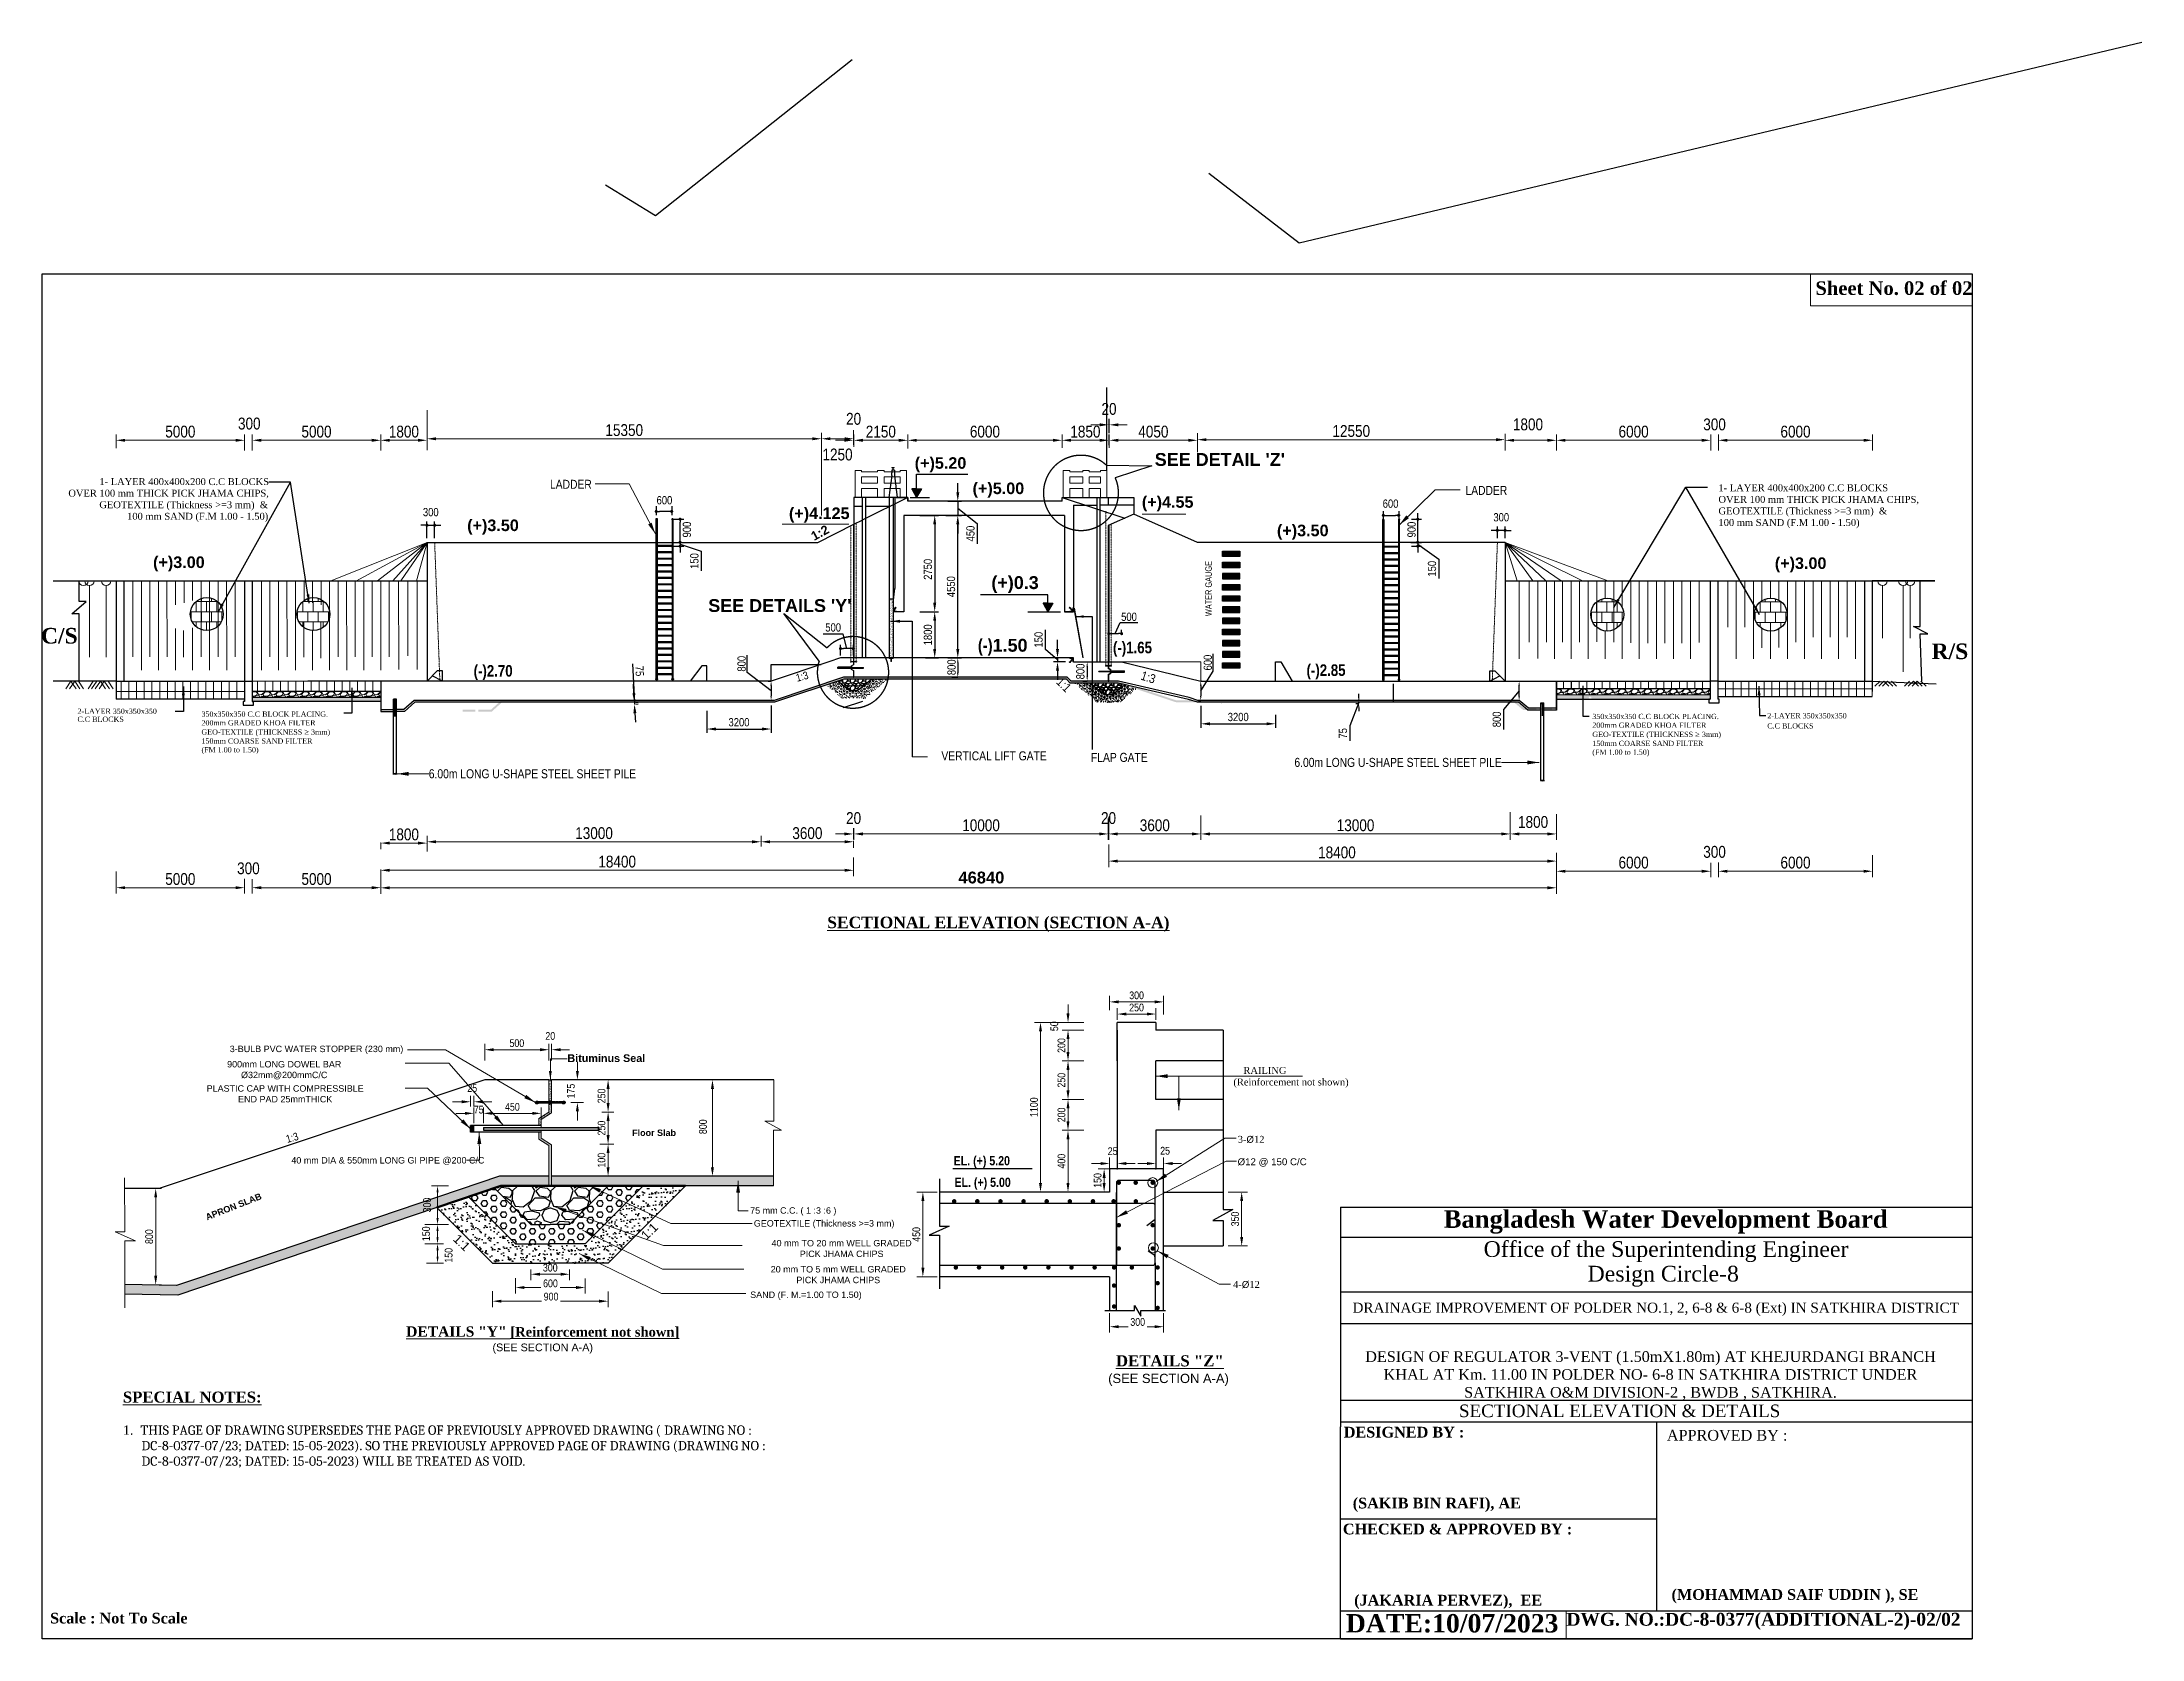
# Model space of a CAD drawing. Extents: x -119161 to 3778985, y -718511 to -30958.
# Drawn here: x 2812443 to 2894161, y -718511 to -656368 of the extents above; entities that cross this region are included whole.
import ezdxf

# ---------------------------------------------------------------- set-up
doc = ezdxf.new("R2010")
doc.units = 0
doc.header["$MEASUREMENT"] = 0
for name, pattern in [('DASHED', [0.75, 0.5, -0.25]), ('DASHED2', [9.525, 6.35, -3.175]), ('DASHEDX2', [38.1, 25.4, -12.7]), ('HIDDEN', [0.375, 0.25, -0.125])]:
    doc.linetypes.add(name, pattern=pattern)
doc.layers.get('0').update_dxf_attribs({"linetype": 'CONTINUOUS'})
doc.layers.get('DEFPOINTS').update_dxf_attribs({"linetype": 'CONTINUOUS'})
for name, color, linetype in [('BLOCK', 6, 'CONTINUOUS'), ('DOTTED', 240, 'DASHED2'), ('LINE', 7, 'CONTINUOUS'), ('REINF.', 1, 'CONTINUOUS'), ('TEXT', 10, 'CONTINUOUS'), ('Water Ladder', 2, 'CONTINUOUS')]:
    doc.layers.add(name, color=color, linetype=linetype)
for name, color, linetype, lineweight in [('CAR', 5, 'CONTINUOUS', 18), ('Dim', 7, 'CONTINUOUS', 9), ('Dimension', 8, 'CONTINUOUS', 18), ('Grid Line_Outer', 7, 'CONTINUOUS', 5), ('HATCH', 252, 'CONTINUOUS', 5), ('Left Bank Profile', 7, 'CONTINUOUS', 25), ('line2', 3, 'CONTINUOUS', 30), ('Railing', 8, 'CONTINUOUS', 0), ('slop', 8, 'CONTINUOUS', 9), ('TEXT-ROOM', 4, 'CONTINUOUS', 5)]:
    doc.layers.add(name, color=color, linetype=linetype, lineweight=lineweight)
doc.styles.add('1-2', font='arial.ttf')
doc.styles.add('ARIAL', font='ARIALN.TTF')
doc.styles.add('Arial-25', font='arial.ttf')
doc.styles.add('BIG', font='ROMANT.SHX')
doc.styles.add('DIM', font='isocp3.shx')
doc.styles.add('dimText', font='ARIALN.TTF')
doc.styles.get("Standard").update_dxf_attribs({"font": 'times.ttf', "height": 250})
doc.styles.add('text', font='ARIALN.TTF', dxfattribs={"height": 1.6})
doc.dimstyles.new('3', dxfattribs={"dimtxt": 225, "dimasz": 350, "dimexe": 100, "dimexo": 25, "dimgap": 9, "dimtad": 0, "dimdec": 0, "dimzin": 0, "dimdsep": 46, "dimtxsty": 'Standard', "dimcen": 0, "dimclrt": 256, "dimadec": 0, "dimazin": 0, "dimtfac": 1, "dimtdec": 0, "dimtofl": 0, "dimtmove": 2, "dimatfit": 3, "dimfxl": 1, "dimtolj": 1, "dimtzin": 0, "dimarcsym": 0})
doc.dimstyles.new('dim_150', dxfattribs={"dimtxt": 300, "dimasz": 300, "dimexe": 300, "dimexo": 100, "dimgap": 100, "dimtad": 1, "dimdec": 0, "dimzin": 0, "dimdsep": 46, "dimtxsty": 'DIM', "dimcen": 150, "dimclrd": 5, "dimclre": 5, "dimclrt": 7, "dimadec": 0, "dimazin": 0, "dimtfac": 1, "dimtdec": 0, "dimtmove": 0, "dimatfit": 3, "dimfxl": 20, "dimtolj": 1, "dimtzin": 0, "dimarcsym": 0})
doc.dimstyles.new('dim_230', dxfattribs={"dimtxt": 460, "dimasz": 460, "dimexe": 230, "dimexo": 100, "dimgap": 100, "dimtad": 1, "dimdec": 0, "dimzin": 0, "dimdsep": 46, "dimtxsty": 'dimText', "dimcen": 0.09, "dimclrd": 256, "dimclre": 256, "dimclrt": 7, "dimadec": 0, "dimazin": 0, "dimtfac": 1, "dimtdec": 0, "dimtofl": 0, "dimtmove": 0, "dimatfit": 3, "dimfxl": 1, "dimtolj": 1, "dimtzin": 0, "dimlwd": -1, "dimlwe": -1, "dimarcsym": 0})
pattern_1 = [(37.5, (1009723.3, -778527.9), (-11.023838, 337.19416), [0, -266, 0, -297.5, 0, -284.375]), (7.5, (1009723.3, -778527.9), (309.71092, 493.87556), [0, -143.5, 0, -239.75, 0, -91.875]), (327.5, (1009508.05, -778527.9), (544.974826, 0.990334), [0, -87.5, 0, -315, 0, -411.25]), (317.5, (1009508.05, -778527.9), (526.07216, 153.59322), [0, -43.75, 0, -206.5, 0, -236.25])]
pattern_2 = [(0, (1009723.3, -778527.9), (0, 216.50635), [125, -250]), (120, (1009723.3, -778527.9), (-187.5, -108.253175), [125, -250]), (60, (1009848.3, -778527.9), (-187.5, 108.253175), [125, -250])]
pattern_3 = [(228.0127875, (1010803.3, -777027.91), (-12000, -13500), [201.804, -19978.6321]), (184.9697407, (1010668.3, -777177.91), (18000, 1500), [346.302, -34283.8871]), (132.510447, (1010323.3, -777207.91), (15000, -16500), [244.182, -24174.0489]), (267.273689, (1009738.3, -777582.91), (1500, 30000), [315.357, -31220.3371]), (292.833654, (1009723.3, -777897.91), (-7500, 18000), [309.2325, -30614.0597]), (357.273689, (1009843.3, -778182.91), (-30000, 1500), [315.357, -31220.3371]), (37.6942405, (1010158.3, -778197.91), (-19500, -15000), [417.0435, -41287.2728]), (72.2553284, (1010488.3, -777942.91), (10500, 33000), [393.732, -38979.4822]), (121.4295656, (1010608.3, -777567.91), (-12000, 19500), [316.425, -31326.1097]), (175.236358, (1010443.3, -777297.91), (16500, -1500), [361.248, -17701.1439]), (222.3974378, (1010083.3, -777267.91), (-18000, -16500), [467.172, -46250.0625]), (138.814075, (1011223.3, -777597.91), (-10500, 9000), [159.4515, -15785.7672]), (171.4692344, (1011103.3, -777492.91), (19500, -3000), [303.3555, -30032.2671]), (225, (1010803.3, -777447.9), (-2e-13, -1500), [212.1315, -1909.1888]), (203.19859, (1010698.3, -777267.91), (7500, 3000), [114.237, -11309.4227]), (291.80141, (1010593.3, -777312.9), (-1500, 4500), [161.5545, -7916.1927]), (30.963757, (1010653.3, -777462.9), (4500, 3000), [262.3935, -8484.0343]), (161.56505, (1010878.3, -777327.9), (3000, -1500), [189.7365, -4553.68]), (16.3895403, (1009723.3, -777312.91), (15000, 4500), [265.8, -26314.2677]), (70.346176, (1009978.3, -777237.91), (-6000, -16500), [222.9915, -22076.1116]), (293.19859, (1010878.3, -777027.91), (-3000, 7500), [228.4725, -11195.1872]), (343.6104597, (1010968.3, -777237.91), (-15000, 4500), [265.8, -26314.2677]), (339.443955, (1009723.3, -778242.91), (-7500, 3000), [256.32, -12559.6856]), (294.7751406, (1009963.3, -778332.91), (-7500, 16500), [214.767, -21261.9646]), (66.80141, (1010893.3, -778527.91), (3000, 7500), [228.4725, -11195.1872]), (17.3540246, (1010983.3, -778317.91), (-19500, -6000), [251.4465, -24893.1354]), (69.443955, (1010158.3, -778527.91), (-3000, -7500), [128.16, -12687.8456]), (101.309932, (1010803.3, -778527.9), (-1500, 6000), [76.485, -7572.0443]), (165.963757, (1010788.3, -778452.9), (4500, -1500), [309.2325, -5875.4259]), (186.009006, (1010488.3, -778377.91), (15000, 1500), [286.575, -28370.8848]), (303.690068, (1010653.3, -777597.9), (-1500, 3000), [216.333, -5191.9939]), (353.1572266, (1010773.3, -777777.91), (25500, -3000), [377.691, -37391.3439]), (60.945396, (1011148.3, -777822.91), (-6000, -10500), [154.434, -15289.0112]), (90, (1011223.3, -777687.9), (-1500, 1500), [90, -1410]), (120.256437, (1010458.3, -778332.91), (6000, -10500), [208.386, -20630.28]), (48.0127875, (1010353.3, -778152.91), (12000, 13500), [403.608, -19776.8281]), (0, (1010623.3, -777852.9), (1500, 1500), [390, -1110]), (325.3048465, (1011013.3, -777852.91), (15000, -10500), [237.171, -23479.9115]), (254.054604, (1011208.3, -777987.9), (-1500, -6000), [218.403, -10701.7618]), (207.6459754, (1011148.3, -778197.91), (-28500, -15000), [355.5975, -35204.2113]), (175.4260787, (1010833.3, -778362.91), (-19500, 1500), [376.1985, -37243.6101])]
pattern_4 = [(37.5, (2491479.0656, -699913.704), (-0.31496679, 9.63411885), [0, -7.6, 0, -8.5, 0, -8.125]), (7.5, (2491479.066, -699913.704), (8.84888353, 14.11073033), [0, -4.1, 0, -6.85, 0, -2.625]), (327.5, (2491472.9156, -699913.704), (15.5707093, 0.02829527), [0, -2.5, 0, -9, 0, -11.75]), (317.5, (2491472.916, -699913.704), (15.030633, 4.3883778), [0, -1.25, 0, -5.9, 0, -6.75])]
pattern_5 = [(37.5, (2436513.7115, -700063.704), (-0.31496679, 9.63411885), [0, -7.6, 0, -8.5, 0, -8.125]), (7.5, (2436513.712, -700063.704), (8.84888353, 14.11073033), [0, -4.1, 0, -6.85, 0, -2.625]), (327.5, (2436507.5615, -700063.704), (15.57070931, 0.02829527), [0, -2.5, 0, -9, 0, -11.75]), (317.5, (2436507.562, -700063.704), (15.03063302, 4.38837782), [0, -1.25, 0, -5.9, 0, -6.75])]
pattern_6 = [(0, (2500404.73, -782770.04), (0, 64.951905), [37.5, -75]), (120, (2500404.73, -782770.04), (-56.25, -32.475953), [37.5, -75]), (60, (2500442.23, -782770.04), (-56.25, 32.475953), [37.5, -75])]

msp = doc.modelspace()

# ---------------------------------------------------------------- texts
at = {"layer": 'Dim', "color": 7, "char_height": 270, "attachment_point": 4}
for s, insert, width in [('\\pi491.1;{\\fTimes New Roman|b0|i0|c0|p18;RAILING\\P\\pi101.1;(Reinforcement not shown)}', (2858702.8, -696654.3), 7513.067), ('\\pt450;{\\fTimes New Roman|b0|i0|c0|p18;3-\\fArial|b0|i0|c0|p34;%%C\\fTimes New Roman|b0|i0|c0|p18;12 }', (2858972.2, -699072.5), 4033.746), ('{\\fArial|b0|i0|c0|p34;%%C12 @ 150 C/C }', (2858967.5, -699967.7), 4033.746), ('\\pt450;{\\fTimes New Roman|b0|i0|c0|p18;4-\\fArial|b0|i0|c0|p34;%%C\\fTimes New Roman|b0|i0|c0|p18;12 }', (2858791.8, -704719.2), 4033.746)]:
    msp.add_mtext(s, dxfattribs=dict(at, insert=insert, width=width))
at = {"layer": 'Dimension', "color": 0, "lineweight": 13, "ltscale": 2, "attachment_point": 5, "style": '1-2'}
for s, insert, char_height, width in [("{\\fArial|b1|i0|c0|p34;\\C6;SEE DETAIL 'Z'}", (2858277.8, -672616.4, 0), 500, 6737.011), ("{\\fArial|b1|i0|c0|p34;\\C6;SEE DETAILS 'Y'}", (2841155.1, -678300), 500, 6737.011), ('3-BULB PVC WATER STOPPER (230 mm)', (2823125.6, -695586.5), 250, 9032.937), ('900mm LONG DOWEL BAR \\PØ32mm@200mmC/C', (2821868.5, -696378.4), 250, 9032.937), ('{\\fArial|b1|i0|c0|p34;\\C7;Bituminus Seal}', (2834402.6, -695912.1), 300, 3430.458), ('PLASTIC CAP WITH COMPRESSIBLE\\PEND PAD 25mmTHICK', (2821906.1, -697297.9), 250, 9032.937), ('{\\fArial|b1|i0|c0|p34;\\C7;Floor Slab}', (2836260.8, -698814.2), 250, 4305.656), ('40 mm DIA & 550mm LONG GI PIPE @200 C/C', (2825902.7, -699908.3), 250, 7202.608), ('75 mm C.C. ( 1 :3 :6 )', (2841677.8, -701872.8), 250, 6217.218), ('{\\C7;GEOTEXTILE (Thickness >=3 mm) }', (2842877.8, -702374.5), 250, 6810.151), ('{\\C7;40 mm TO 20 mm WELL GRADED \\PPICK JHAMA CHIPS}', (2843560.3, -703317.2), 250, 6951.483), ('{\\C7;20 mm TO 5 mm WELL GRADED \\PPICK JHAMA CHIPS}', (2843428.1, -704333.4), 250, 6810.151), ('{\\C7;SAND (F. M.=1.00 TO 1.50)}', (2842169.6, -705153.1), 250, 9032.937)]:
    msp.add_mtext(s, dxfattribs=dict(at, insert=insert, char_height=char_height, width=width))
at = {"layer": 'Dimension', "color": 1, "lineweight": 13, "ltscale": 2, "char_height": 607.5, "attachment_point": 5, "style": '1-2'}
for s, insert in [('{\\fTimes New Roman|b1|i0|c0|p18;C/S}', (2813117.8, -679476.4)), ('{\\fTimes New Roman|b1|i0|c0|p18;R/S}', (2886686, -680082))]:
    msp.add_mtext(s, dxfattribs=dict(at, insert=insert))
at = {"layer": 'Dimension', "color": 0, "lineweight": 13, "ltscale": 2, "attachment_point": 5, "style": '1-2'}
for s, insert, char_height, width, rotation in [('{\\fArial|b1|i0|c0|p34;\\C7;APRON SLAB}', (2819898.7, -701685.7), 250, 4305.656, 21.337203), ('{\\C7;1:1}', (2836081.6, -702642.6, 0), 350, 919.075, 44.389293), ('{\\C7;1:1}', (2828774.7, -703087.4, 0), 350, 919.075, 315.610707)]:
    msp.add_mtext(s, dxfattribs=dict(at, insert=insert, char_height=char_height, width=width, rotation=rotation))
at = {"layer": 'LINE'}
for s, p in [('2-LAYER 350x350x350', (2813823.4, -682510.1)), ('C.C BLOCKS', (2813823.4, -682822.5)), ('C.C BLOCKS', (2879579.9, -683083.1)), ('2-LAYER 350x350x350 ', (2879579.9, -682686.9))]:
    msp.add_text(s, height=204, dxfattribs=at).set_placement(p)
at = {"layer": 'LINE', "color": 7, "lineweight": 9}
msp.add_text('APPROVED BY :', height=417.063, dxfattribs=at).set_placement((2875671.4, -710792))
for s, insert, char_height, width, attachment_point in [('{\\fTimes New Roman|b1|i0|c0|p18;Sheet No. 02 of 02}', (2881452.8, -665680.7), 530.099, 19040.97, 1), ('{\\fTimes New Roman|b1|i0|c0|p18;Bangladesh Water Development Board}', (2866989, -701825.8), 685.082, 24607.938, 1), ('{\\fTimes New Roman|b0|i0|c0|p18;Office of the Superintending Engineer}', (2868541.8, -703030.5), 613.083, 22021.743, 1), ('{\\fTimes New Roman|b0|i0|c0|p18;Design Circle-8}', (2872585.9, -703989.2), 613.083, 22021.743, 1), ('{\\fTimes New Roman Greek|b0|i0|c0|p18;\\C256;DRAINAGE IMPROVEMENT OF POLDER NO.1, 2, 6-8 & 6-8 (Ext) IN SATKHIRA DISTRICT }', (2875238.7, -705940.2, 0), 390.3795, 24486.012, 8), ('{\\fTimes New Roman Greek|b0|i0|c0|p18;\\C256;DESIGN OF REGULATOR 3-VENT (1.50mX1.80m) AT KHEJURDANGI BRANCH KHAL AT Km. 11.00 IN POLDER NO- 6-8 IN SATKHIRA DISTRICT UNDER SATKHIRA O&M DIVISION-2 , BWDB , SATKHIRA.}', (2875035.2, -709218.2), 417.0633, 23210.409, 8), (' {\\fTimes New Roman|b1|i0|c0|p18;\\H0.6997x;DWG. NO.:DC-8-0377(ADDITIONAL-2)-02/02}', (2871495.6, -717493.1), 714.607, 21241.795, 1)]:
    msp.add_mtext(s, dxfattribs=dict(at, insert=insert, char_height=char_height, width=width, attachment_point=attachment_point))
at = {"layer": 'LINE', "attachment_point": 1}
for s, insert, char_height, width in [('\\pi2563;{\\fTimes New Roman|b0|i0|c0|p18;1- LAYER 400x400x200 C.C BLOCKS \\P\\pi1356;OVER 100 mm THICK PICK JHAMA CHIPS, \\P\\pi2561;GEOTEXTILE (Thickness >=3 mm)  & \\P\\pi3643;100 mm SAND (F.M 1.00 - 1.50)}', (2812111.8, -673338.7), 269.892, 13483.804), ('{\\fTimes New Roman|b0|i0|c0|p18;1- LAYER 400x400x200 C.C BLOCKS \\POVER 100 mm THICK PICK JHAMA CHIPS, GEOTEXTILE (Thickness >=3 mm)  & \\P100 mm SAND (F.M 1.00 - 1.50)}', (2877680.3, -673580.7), 269.892, 8949.179), ('350x350x350 C.C BLOCK PLACING.\\P200mm GRADED KHOA FILTER\\PGEO-TEXTILE (THICKNESS {\\fTimes New Roman|b0|i0|c0|p18;\\H1.083x;\\C0;≥ }3mm)\\P150mm COARSE SAND FILTER\\P(FM 1.00 to 1.50) ', (2818648, -682418.3), 204, 13483.804), ('350x350x350 C.C BLOCK PLACING.\\P200mm GRADED KHOA FILTER\\PGEO-TEXTILE (THICKNESS {\\fTimes New Roman|b0|i0|c0|p18;\\H1.083x;\\C0;≥ }3mm)\\P150mm COARSE SAND FILTER\\P(FM 1.00 to 1.50) ', (2872770.8, -682510.8), 204, 13483.804)]:
    msp.add_mtext(s, dxfattribs=dict(at, insert=insert, char_height=char_height, width=width))
at = {"layer": 'LINE', "color": 7, "lineweight": 9, "insert": (2815591.1, -708882.8), "char_height": 361.4625, "width": 26638.523, "attachment_point": 1, "style": 'Arial-25'}
msp.add_mtext('\\A1;{\\fTimes New Roman|b1|i0|c0|p18;\\H1.19x;\\LSPECIAL NOTES:\\H0.8403x;\\l^J}\\P\\pi-722.9,l722.9,t361.4,722.9;{\\fTimes New Roman|b0|i0|c0|p18;1.  \\A0;\\fCambria|b0|i0|c0|p18;\\C256;THIS PAGE OF DRAWING SUPERSEDES THE PAGE OF PREVIOUSLY APPROVED DRAWING ( DRAWING NO : DC-8-0377-07/23; DATED: 15-05-2023). SO THE PREVIOUSLY APPROVED PAGE OF DRAWING (DRAWING NO : DC-8-0377-07/23; DATED: 15-05-2023) WILL BE TREATED AS VOID.}', dxfattribs=at)
at = {"layer": 'LINE', "color": 7, "lineweight": 9, "attachment_point": 1}
for s, insert, char_height in [('{\\fTimes New Roman|b1|i0|c0|p18;DESIGNED BY :}', (2863099.1, -710253.7), 417.063), ('{\\fTimes New Roman|b1|i0|c0|p18;\\C0;(SAKIB BIN RAFI), AE}', (2863448.7, -713013.9), 417.063), ('{\\fTimes New Roman|b1|i0|c0|p18;CHECKED & APPROVED BY :}', (2863064.8, -714022.9), 417.063), ('{\\fTimes New Roman|b1|i0|c0|p18;\\C0;(MOHAMMAD SAIF UDDIN ), SE}', (2875853.1, -716569.8), 417.063), ('{\\fTimes New Roman|b1|i0|c0|p18;\\C0;(JAKARIA PERVEZ),  EE  }', (2863503.4, -716791.1), 417.063), ('{\\fTimes New Roman|b1|i0|c0|p18;DATE:10/07/2023}', (2863178.5, -717541.1), 714.607)]:
    msp.add_mtext(s, dxfattribs=dict(at, insert=insert, char_height=char_height))
at = {"layer": 'LINE', "insert": (2815432.6, -717916.2), "char_height": 416.722, "width": 30814.437, "attachment_point": 8, "style": 'BIG'}
msp.add_mtext('{\\fTimes New Roman|b1|i0|c0|p18;Scale : Not To Scale}', dxfattribs=at)
at = {"layer": 'TEXT', "ltscale": 500, "style": 'ARIAL'}
for s, height, rotation, p in [('1:3', 300, 15.541935, (2841830.6, -681264.4)), ('1:1', 350, 315.913063, (2851883.9, -681307.3)), ('1:3', 350, 342.324871, (2855173.8, -681170.9)), ('1:3', 301.06, 15.541935, (2821987.7, -699210))]:
    msp.add_text(s, height=height, rotation=rotation, dxfattribs=at).set_placement(p)
at = {"layer": 'TEXT', "color": 2, "style": 'text'}
for s, insert, char_height, width, attachment_point in [('{\\fArial|b1|i0|c0|p34;\\C6;(+)5.20}', (2848411.3, -672524.3, 0), 450, 2203.973, 3), ('{\\fArial|b1|i0|c0|p34;\\C6;(+)5.00}', (2850663.3, -673510.3, 0), 450, 2203.973, 3), ('{\\fArial|b1|i0|c0|p34;\\C6;(+)4.55}', (2857250.9, -674041.6, 0), 450, 2503.973, 3), ('{\\fArial|b1|i0|c0|p34;\\C6;(+)3.50}', (2828987.8, -674949.2, 0), 450, 2203.973, 1), ('{\\fArial|b1|i0|c0|p34;\\C6;(+)4.125}', (2841509.4, -674480.2, 0), 450, 3059.381, 1), ('{\\fArial|b1|i0|c0|p34;\\C6;(+)3.50}', (2862507.6, -675149.2, 0), 450, 2203.973, 3), ('{\\fArial|b1|i0|c0|p34;\\C6;(+)3.00}', (2816764.4, -676385.8, 0), 450, 2203.973, 1), ('{\\fArial|b1|i0|c0|p34;\\C6;(+)3.00}', (2881881.2, -676422.8, 0), 450, 2182.517, 3), ('{\\fArial|b1|i0|c0|p34;\\C6;(+)0.3}', (2849385.6, -677153.3, 0), 500, 2203.973, 1), ('{\\fArial Narrow|b1|i0|c0|p34;\\C6;(-)\\fArial|b1|i0|c0|p34;1.50}', (2850794.1, -679593.1, 0), 500, 2203.973, 3), ('{\\fArial Narrow|b1|i0|c0|p34;\\C6;(-)1.65}', (2855635.9, -679706.2, 0), 450, 2203.973, 3), ('{\\fArial Narrow|b1|i0|c0|p34;\\C6;(-)2.70}', (2829238.4, -680611.7, 0), 450, 2203.973, 1), ('{\\fArial Narrow|b1|i0|c0|p34;\\C6;(-)2.85}', (2863167.8, -680585.7, 0), 450, 2203.973, 3)]:
    msp.add_mtext(s, dxfattribs=dict(at, insert=insert, char_height=char_height, width=width, attachment_point=attachment_point))
at = {"layer": 'TEXT', "char_height": 350, "style": 'ARIAL'}
for s, insert, width, attachment_point in [('LADDER', (2833836.3, -673579.6), 5637.84, 6), ('\\pi726.48;LADDER', (2867108.5, -673815.8), 3394.424, 4), ('VERTICAL LIFT GATE', (2849491.4, -683971.2), 7360.475, 2), ('6.00m LONG U-SHAPE STEEL SHEET PILE', (2827494.7, -684845.2), 10497.718, 4), ('FLAP GATE', (2854364.9, -684029.6), 3417.24, 2), ('6.00m LONG U-SHAPE STEEL SHEET PILE', (2869244, -684402.9), 12025.429, 6)]:
    msp.add_mtext(s, dxfattribs=dict(at, insert=insert, width=width, attachment_point=attachment_point))
at = {"layer": 'TEXT', "style": 'ARIAL'}
for s, insert, char_height, width, attachment_point, rotation in [('{\\fArial|b1|i0|c0|p34;1:2}', (2842321.6, -675476.7), 350, 765.076, 1, 28.302095), ('\\pi660.95;WATER GAUGE ', (2857839.7, -679371.1), 250, 3918.412, 4, 90)]:
    msp.add_mtext(s, dxfattribs=dict(at, insert=insert, char_height=char_height, width=width, attachment_point=attachment_point, rotation=rotation))
at = {"layer": 'TEXT', "color": 6, "char_height": 360, "width": 2947.363, "attachment_point": 1, "style": 'text'}
for s, insert in [('{\\fArial Narrow|b1|i0|c0|p34;EL. (+) 5.20}', (2847920.4, -699719.8)), ('{\\fArial Narrow|b1|i0|c0|p34;EL. (+) 5.00}', (2847951.1, -700559.1))]:
    msp.add_mtext(s, dxfattribs=dict(at, insert=insert))
at = {"layer": 'TEXT', "color": 0, "linetype": 'ByBlock', "insert": (2873834.8, -709387.7), "char_height": 489.411, "width": 25418.2, "attachment_point": 2, "style": 'ARIAL'}
msp.add_mtext('{\\fTimes New Roman|b0|i0|c0|p18;\\C7;SECTIONAL ELEVATION & DETAILS}', dxfattribs=at)
at = {"layer": 'TEXT-ROOM'}
for s, insert, char_height, width, attachment_point in [('\\pi3872;{\\fTimes New Roman|b1|i0|c0|p18;\\H1.286x;\\L\\C6;SECTIONAL ELEVATION (SECTION A-A)\\P\\pi1.244e+004;\\fArial Narrow|b0|i0|c0|p34;\\H0.7776x;\\l\\C7;         \\fTimes New Roman|b0|i0|c0|p18;\\H0.8x;             \\H1.215x;     \\fArial Narrow|b0|i0|c0|p34;\\H1.029x;\\P\\pi7891;                                                                                                          }', (2839127.1, -691316), 350, 27530.305, 4), ('{\\fTimes New Roman|b1|i0|c0|p18;\\H1.031x;\\L\\C6;DETAILS "Y"\\H0.9375x; [Reinforcement not shown]\\P\\fArial|b0|i0|c0|p34;\\H0.8x;\\l\\C7;(SEE SECTION A-A)\\P\\fTimes New Roman|b1|i0|c0|p18;\\H1.333x;\\L\\C6;\\P\\fArial Narrow|b0|i0|c0|p34;\\H0.97x;\\C256; }', (2831927.7, -707502.6), 388, 14468.82, 5), ('\\pi4727.6;{\\fTimes New Roman|b1|i0|c0|p18;\\H1.0309x;\\L\\C6;DETAILS "Z"\\P\\pi4427.8;\\fArial|b0|i0|c0|p34;\\H0.83145x;\\l\\C7;(SEE SECTION A-A)\\P\\pi6750.8;\\fTimes New Roman|b1|i0|c0|p18;\\H1.2027x;\\L\\C6;\\P\\pi0;\\fArial Narrow|b0|i0|c0|p34;\\H0.97x;\\C256; }', (2849504.2, -708755.5), 420, 13501.536, 4)]:
    msp.add_mtext(s, dxfattribs=dict(at, insert=insert, char_height=char_height, width=width, attachment_point=attachment_point))

# ---------------------------------------------------------------- blocks, each defined once
blk = doc.blocks.new('*D1494')
at = {"layer": 'DEFPOINTS', "color": 0, "lineweight": -2, "ltscale": 500}
for p in [(2852369, -698717), (2853086, -698717), (2853986, -701117)]:
    blk.add_point(p, dxfattribs=at)
at = {"layer": 'Dim', "ltscale": 500}
for p, q in [((2852986, -698717), (2852139, -698717)), ((2852369, -700767), (2852369, -699067)), ((2853886, -701117), (2852139, -701117))]:
    blk.add_line(p, q, dxfattribs=at)
at = {"layer": 'Dim', "lineweight": -2, "ltscale": 500}
for points in [[(2852310, -699067), (2852427, -699067), (2852369, -698717)], [(2852310, -700767), (2852427, -700767), (2852369, -701117)]]:
    blk.add_solid(points, dxfattribs=at)
at = {"layer": 'Dim', "color": 7, "ltscale": 500, "insert": (2852115, -699917), "char_height": 300, "attachment_point": 5, "rotation": 90, "style": 'dimText'}
blk.add_mtext('\\A1;400', dxfattribs=at)
blk = doc.blocks.new('*D1495')
at = {"layer": 'DEFPOINTS', "color": 0, "lineweight": -2, "ltscale": 500}
for p in [(2852369, -697517), (2853086, -697517), (2853086, -698717)]:
    blk.add_point(p, dxfattribs=at)
at = {"layer": 'Dim', "ltscale": 500}
for p, q in [((2852986, -697517), (2852139, -697517)), ((2852369, -698367), (2852369, -697867)), ((2852986, -698717), (2852139, -698717))]:
    blk.add_line(p, q, dxfattribs=at)
at = {"layer": 'Dim', "lineweight": -2, "ltscale": 500}
for points in [[(2852310, -697867), (2852427, -697867), (2852369, -697517)], [(2852310, -698367), (2852427, -698367), (2852369, -698717)]]:
    blk.add_solid(points, dxfattribs=at)
at = {"layer": 'Dim', "color": 7, "ltscale": 500, "insert": (2852115, -698117), "char_height": 300, "attachment_point": 5, "rotation": 90, "style": 'dimText'}
blk.add_mtext('\\A1;200', dxfattribs=at)
blk = doc.blocks.new('*D1496')
at = {"layer": 'DEFPOINTS', "color": 0, "lineweight": -2, "ltscale": 500}
for p in [(2852369, -696017), (2853086, -696017), (2853086, -697517)]:
    blk.add_point(p, dxfattribs=at)
at = {"layer": 'Dim', "ltscale": 500}
for p, q in [((2852986, -696017), (2852139, -696017)), ((2852369, -697167), (2852369, -696367)), ((2852986, -697517), (2852139, -697517))]:
    blk.add_line(p, q, dxfattribs=at)
at = {"layer": 'Dim', "lineweight": -2, "ltscale": 500}
for points in [[(2852310, -696367), (2852427, -696367), (2852369, -696017)], [(2852310, -697167), (2852427, -697167), (2852369, -697517)]]:
    blk.add_solid(points, dxfattribs=at)
at = {"layer": 'Dim', "color": 7, "ltscale": 500, "insert": (2852115, -696767), "char_height": 300, "attachment_point": 5, "rotation": 90, "style": 'dimText'}
blk.add_mtext('\\A1;250', dxfattribs=at)
blk = doc.blocks.new('*D1497')
at = {"layer": 'DEFPOINTS', "color": 0, "lineweight": -2, "ltscale": 500}
for p in [(2852369, -694817), (2853086, -694817), (2853063, -696017)]:
    blk.add_point(p, dxfattribs=at)
at = {"layer": 'Dim', "ltscale": 500}
for p, q in [((2852986, -694817), (2852139, -694817)), ((2852369, -695667), (2852369, -695167)), ((2852963, -696017), (2852139, -696017))]:
    blk.add_line(p, q, dxfattribs=at)
at = {"layer": 'Dim', "lineweight": -2, "ltscale": 500}
for points in [[(2852310, -695167), (2852427, -695167), (2852369, -694817)], [(2852310, -695667), (2852427, -695667), (2852369, -696017)]]:
    blk.add_solid(points, dxfattribs=at)
at = {"layer": 'Dim', "color": 7, "ltscale": 500, "insert": (2852115, -695417), "char_height": 300, "attachment_point": 5, "rotation": 90, "style": 'dimText'}
blk.add_mtext('\\A1;200', dxfattribs=at)
blk = doc.blocks.new('*D1498')
at = {"layer": 'DEFPOINTS', "color": 0, "lineweight": -2, "ltscale": 500}
for p in [(2851298, -694517), (2852539, -694517), (2853765, -701117)]:
    blk.add_point(p, dxfattribs=at)
at = {"layer": 'Dim', "ltscale": 500}
for p, q in [((2852439, -694517), (2851068, -694517)), ((2851298, -700767), (2851298, -694867)), ((2853665, -701117), (2851068, -701117))]:
    blk.add_line(p, q, dxfattribs=at)
at = {"layer": 'Dim', "lineweight": -2, "ltscale": 500}
for points in [[(2851240, -694867), (2851357, -694867), (2851298, -694517)], [(2851240, -700767), (2851357, -700767), (2851298, -701117)]]:
    blk.add_solid(points, dxfattribs=at)
at = {"layer": 'Dim', "color": 7, "ltscale": 500, "insert": (2851045, -697817), "char_height": 300, "attachment_point": 5, "rotation": 90, "style": 'dimText'}
blk.add_mtext('\\A1;1100', dxfattribs=at)
blk = doc.blocks.new('*D1499')
at = {"layer": 'DEFPOINTS', "color": 0, "lineweight": -2, "ltscale": 500}
for p in [(2853086, -694517), (2852369, -694817), (2853086, -694817)]:
    blk.add_point(p, dxfattribs=at)
at = {"layer": 'Dim', "ltscale": 500}
for p, q in [((2852986, -694517), (2852139, -694517)), ((2852369, -694167), (2852369, -693817)), ((2852986, -694817), (2852139, -694817)), ((2852369, -695167), (2852369, -695517))]:
    blk.add_line(p, q, dxfattribs=at)
at = {"layer": 'Dim', "lineweight": -2, "ltscale": 500}
for points in [[(2852310, -694167), (2852427, -694167), (2852369, -694517)], [(2852310, -695167), (2852427, -695167), (2852369, -694817)]]:
    blk.add_solid(points, dxfattribs=at)
at = {"layer": 'Dim', "color": 7, "ltscale": 500, "insert": (2851835, -694667), "char_height": 300, "attachment_point": 5, "rotation": 90, "style": 'dimText'}
blk.add_mtext('\\A1;50', dxfattribs=at)
blk = doc.blocks.new('*D1500')
at = {"layer": 'DEFPOINTS', "color": 0, "lineweight": -2, "ltscale": 500}
for p in [(2854157, -700217), (2853774, -701117), (2853987, -701117)]:
    blk.add_point(p, dxfattribs=at)
at = {"layer": 'Dim', "ltscale": 500}
for p, q in [((2854057, -700217), (2853544, -700217)), ((2853887, -701117), (2853544, -701117)), ((2853774, -700567), (2853774, -700767))]:
    blk.add_line(p, q, dxfattribs=at)
at = {"layer": 'Dim', "lineweight": -2, "ltscale": 500}
for points in [[(2853716, -700567), (2853832, -700567), (2853774, -700217)], [(2853716, -700767), (2853832, -700767), (2853774, -701117)]]:
    blk.add_solid(points, dxfattribs=at)
at = {"layer": 'Dim', "color": 7, "ltscale": 500, "insert": (2853521, -700667), "char_height": 300, "attachment_point": 5, "rotation": 90, "style": 'dimText'}
blk.add_mtext('\\A1;150', dxfattribs=at)
blk = doc.blocks.new('*D1501')
at = {"layer": 'DEFPOINTS', "color": 0, "lineweight": -2, "ltscale": 500}
for p in [(2846721, -701117), (2847371, -701117), (2847371, -704417)]:
    blk.add_point(p, dxfattribs=at)
at = {"layer": 'Dim', "ltscale": 500}
for p, q in [((2847271, -701117), (2846491, -701117)), ((2846721, -704067), (2846721, -701467)), ((2847271, -704417), (2846491, -704417))]:
    blk.add_line(p, q, dxfattribs=at)
at = {"layer": 'Dim', "lineweight": -2, "ltscale": 500}
for points in [[(2846663, -701467), (2846780, -701467), (2846721, -701117)], [(2846663, -704067), (2846780, -704067), (2846721, -704417)]]:
    blk.add_solid(points, dxfattribs=at)
at = {"layer": 'Dim', "color": 7, "ltscale": 500, "insert": (2846468, -702767), "char_height": 300, "attachment_point": 5, "rotation": 90, "style": 'dimText'}
blk.add_mtext('\\A1;450', dxfattribs=at)
blk = doc.blocks.new('*D1536')
at = {"layer": 'DEFPOINTS', "color": 0, "lineweight": -2, "ltscale": 500}
for p in [(2854286, -694517), (2855786, -694192), (2855786, -694517)]:
    blk.add_point(p, dxfattribs=at)
at = {"layer": 'Dim', "ltscale": 500}
for p, q in [((2854286, -694417), (2854286, -693962)), ((2854636, -694192), (2855436, -694192)), ((2855786, -694417), (2855786, -693962))]:
    blk.add_line(p, q, dxfattribs=at)
at = {"layer": 'Dim', "lineweight": -2, "ltscale": 500}
for points in [[(2854636, -694134), (2854636, -694250), (2854286, -694192)], [(2855436, -694134), (2855436, -694250), (2855786, -694192)]]:
    blk.add_solid(points, dxfattribs=at)
at = {"layer": 'Dim', "color": 7, "ltscale": 500, "insert": (2855036, -693939), "char_height": 300, "attachment_point": 5, "style": 'dimText'}
blk.add_mtext('\\A1;250', dxfattribs=at)
blk = doc.blocks.new('*D1502')
at = {"layer": 'DEFPOINTS', "color": 0, "lineweight": -2, "ltscale": 500}
for p in [(2858497, -701118), (2858497, -703217), (2859126, -703217)]:
    blk.add_point(p, dxfattribs=at)
at = {"layer": 'Dim', "ltscale": 500}
for p, q in [((2858597, -701118), (2859356, -701118)), ((2859126, -701468), (2859126, -702867)), ((2858597, -703217), (2859356, -703217))]:
    blk.add_line(p, q, dxfattribs=at)
at = {"layer": 'Dim', "lineweight": -2, "ltscale": 500}
for points in [[(2859068, -701468), (2859185, -701468), (2859126, -701118)], [(2859068, -702867), (2859185, -702867), (2859126, -703217)]]:
    blk.add_solid(points, dxfattribs=at)
at = {"layer": 'Dim', "color": 7, "ltscale": 500, "insert": (2858873, -702168), "char_height": 300, "attachment_point": 5, "rotation": 90, "style": 'dimText'}
blk.add_mtext('\\A1;350', dxfattribs=at)
blk = doc.blocks.new('*D1503')
at = {"layer": 'DEFPOINTS', "color": 0, "lineweight": -2, "ltscale": 500}
for p in [(2856087, -693719), (2853987, -694137), (2856087, -694315)]:
    blk.add_point(p, dxfattribs=at)
at = {"layer": 'Dim', "ltscale": 500}
for p, q in [((2853987, -694037), (2853987, -693489)), ((2854337, -693719), (2855737, -693719)), ((2856087, -694215), (2856087, -693489))]:
    blk.add_line(p, q, dxfattribs=at)
at = {"layer": 'Dim', "lineweight": -2, "ltscale": 500}
for points in [[(2854337, -693661), (2854337, -693778), (2853987, -693719)], [(2855737, -693661), (2855737, -693778), (2856087, -693719)]]:
    blk.add_solid(points, dxfattribs=at)
at = {"layer": 'Dim', "color": 7, "ltscale": 500, "insert": (2855037, -693466), "char_height": 300, "attachment_point": 5, "style": 'dimText'}
blk.add_mtext('\\A1;300', dxfattribs=at)
blk = doc.blocks.new('*D1504')
at = {"layer": 'DEFPOINTS', "color": 0, "lineweight": -2, "ltscale": 500}
for p in [(2856087, -700008), (2855786, -700346), (2856087, -700346)]:
    blk.add_point(p, dxfattribs=at)
at = {"layer": 'Dim', "ltscale": 500}
for p, q in [((2855436, -700008), (2855086, -700008)), ((2855786, -700246), (2855786, -699778)), ((2856087, -700246), (2856087, -699778)), ((2856437, -700008), (2856787, -700008))]:
    blk.add_line(p, q, dxfattribs=at)
at = {"layer": 'Dim', "lineweight": -2, "ltscale": 500}
for points in [[(2855436, -699950), (2855436, -700067), (2855786, -700008)], [(2856437, -699950), (2856437, -700067), (2856087, -700008)]]:
    blk.add_solid(points, dxfattribs=at)
at = {"layer": 'Dim', "color": 7, "ltscale": 500, "insert": (2856146, -699513), "char_height": 300, "attachment_point": 5, "style": 'dimText'}
blk.add_mtext('\\A1;25', dxfattribs=at)
blk = doc.blocks.new('huk')
at = {"layer": 'Dim'}
h = blk.add_hatch(dxfattribs=at)
h.set_pattern_fill('ANSI31', color=15)
h.set_pattern_definition([(45, (-358365.36117, -19477.47705), (-0.08838834765, 0.08838834765), [])])
h.paths.add_polyline_path([(13, 3, 0.75964), (-13, 3), (-94, 3, 4.674984), (-94, -6), (-12, -6, 0.637498), (12, -6), (94, -6, 4.674984), (94, 3)])
h.paths.add_polyline_path([(-6, 0, -1), (6, 0, -1)], flags=16)
at = {"layer": 'DOTTED', "color": 8}
for points in [[(-94, 3), (-13, 3)], [(13, 3), (94, 3)], [(-94, -6), (-12, -6)], [(12, -6), (94, -6)]]:
    blk.add_lwpolyline(points, dxfattribs=at)
blk.add_circle((0, 0), 6.04, dxfattribs=at)
for centre, radius, start, end in [((-104, -1), 11, 24.1477, 335.8523), ((0, 0), 13, 15.5565, 164.4435), ((104, -1), 11, 204.1477, 155.8523), ((0, 0), 13, 204.9652, 335.0348)]:
    blk.add_arc(centre, radius, start, end, dxfattribs=at)
blk = doc.blocks.new('*D1537')
at = {"layer": 'DEFPOINTS', "color": 0, "lineweight": -2, "ltscale": 500}
for p in [(2853986, -705726), (2856087, -705726), (2856087, -706359)]:
    blk.add_point(p, dxfattribs=at)
at = {"layer": 'Dim', "ltscale": 500}
for p, q in [((2853986, -705826), (2853986, -706589)), ((2856087, -705826), (2856087, -706589)), ((2854336, -706359), (2854709, -706359)), ((2855737, -706359), (2855451, -706359))]:
    blk.add_line(p, q, dxfattribs=at)
at = {"layer": 'Dim', "lineweight": -2, "ltscale": 500}
for points in [[(2854336, -706301), (2854336, -706417), (2853986, -706359)], [(2855737, -706301), (2855737, -706417), (2856087, -706359)]]:
    blk.add_solid(points, dxfattribs=at)
at = {"layer": 'Dim', "color": 7, "ltscale": 500, "insert": (2855080, -706176), "char_height": 300, "attachment_point": 5, "style": 'dimText'}
blk.add_mtext('\\A1;300', dxfattribs=at)
blk = doc.blocks.new('*D1505')
at = {"layer": 'DEFPOINTS', "color": 0, "lineweight": -2, "ltscale": 500}
for p in [(2838199, -696754), (2838199, -700504), (2838533, -700504)]:
    blk.add_point(p, dxfattribs=at)
at = {"layer": 'Dim', "ltscale": 500}
for p, q in [((2838299, -696754), (2838763, -696754)), ((2838533, -697104), (2838533, -700154)), ((2838299, -700504), (2838763, -700504))]:
    blk.add_line(p, q, dxfattribs=at)
at = {"layer": 'Dim', "lineweight": -2, "ltscale": 500}
for points in [[(2838474, -697104), (2838591, -697104), (2838533, -696754)], [(2838474, -700154), (2838591, -700154), (2838533, -700504)]]:
    blk.add_solid(points, dxfattribs=at)
at = {"layer": 'Dim', "color": 7, "ltscale": 500, "insert": (2838164, -698578), "char_height": 300, "attachment_point": 5, "rotation": 90, "style": 'dimText'}
blk.add_mtext('\\A1;800', dxfattribs=at)
blk = doc.blocks.new('*D1538')
at = {"layer": 'DEFPOINTS', "color": 0, "lineweight": -2, "ltscale": 500}
for p in [(2816157, -700979), (2816867, -700979), (2816407, -704729)]:
    blk.add_point(p, dxfattribs=at)
at = {"layer": 'Dim', "ltscale": 500}
for p, q in [((2816257, -700979), (2817097, -700979)), ((2816867, -704379), (2816867, -701329)), ((2816507, -704729), (2817097, -704729))]:
    blk.add_line(p, q, dxfattribs=at)
at = {"layer": 'Dim', "lineweight": -2, "ltscale": 500}
for points in [[(2816808, -701329), (2816925, -701329), (2816867, -700979)], [(2816808, -704379), (2816925, -704379), (2816867, -704729)]]:
    blk.add_solid(points, dxfattribs=at)
at = {"layer": 'Dim', "color": 7, "ltscale": 500, "insert": (2816613, -702854), "char_height": 300, "attachment_point": 5, "rotation": 90, "style": 'dimText'}
blk.add_mtext('\\A1;800', dxfattribs=at)
blk = doc.blocks.new('*D1506')
at = {"layer": 'DEFPOINTS', "color": 0, "lineweight": -2, "ltscale": 500}
for p in [(2832171, -695580), (2832171, -696099), (2832271, -696099)]:
    blk.add_point(p, dxfattribs=at)
at = {"layer": 'Dim', "ltscale": 500}
for p, q in [((2832171, -695999), (2832171, -695350)), ((2832271, -695999), (2832271, -695350)), ((2831821, -695580), (2831471, -695580)), ((2832621, -695580), (2832971, -695580))]:
    blk.add_line(p, q, dxfattribs=at)
at = {"layer": 'Dim', "lineweight": -2, "ltscale": 500}
for points in [[(2831821, -695522), (2831821, -695639), (2832171, -695580)], [(2832621, -695522), (2832621, -695639), (2832271, -695580)]]:
    blk.add_solid(points, dxfattribs=at)
at = {"layer": 'Dim', "color": 7, "ltscale": 500, "insert": (2832221, -695047), "char_height": 300, "attachment_point": 5, "style": 'dimText'}
blk.add_mtext('\\A1;20', dxfattribs=at)
blk = doc.blocks.new('*D1507')
at = {"layer": 'DEFPOINTS', "color": 0, "lineweight": -2, "ltscale": 500}
for p in [(2829671, -696099), (2832171, -695580), (2832171, -696099)]:
    blk.add_point(p, dxfattribs=at)
at = {"layer": 'Dim', "ltscale": 500}
for p, q in [((2829671, -695999), (2829671, -695350)), ((2832171, -695999), (2832171, -695350)), ((2830021, -695580), (2831821, -695580))]:
    blk.add_line(p, q, dxfattribs=at)
at = {"layer": 'Dim', "lineweight": -2, "ltscale": 500}
for points in [[(2830021, -695522), (2830021, -695639), (2829671, -695580)], [(2831821, -695522), (2831821, -695639), (2832171, -695580)]]:
    blk.add_solid(points, dxfattribs=at)
at = {"layer": 'Dim', "color": 7, "ltscale": 500, "insert": (2830921, -695327), "char_height": 300, "attachment_point": 5, "style": 'dimText'}
blk.add_mtext('\\A1;500', dxfattribs=at)
blk = doc.blocks.new('*D1508')
at = {"layer": 'DEFPOINTS', "color": 0, "lineweight": -2, "ltscale": 500}
for p in [(2834173, -696754), (2834134, -698004), (2834471, -698004)]:
    blk.add_point(p, dxfattribs=at)
at = {"layer": 'Dim', "ltscale": 500}
for p, q in [((2834273, -696754), (2834701, -696754)), ((2834471, -697104), (2834471, -697654)), ((2834234, -698004), (2834701, -698004))]:
    blk.add_line(p, q, dxfattribs=at)
at = {"layer": 'Dim', "lineweight": -2, "ltscale": 500}
for points in [[(2834413, -697104), (2834530, -697104), (2834471, -696754)], [(2834413, -697654), (2834530, -697654), (2834471, -698004)]]:
    blk.add_solid(points, dxfattribs=at)
at = {"layer": 'Dim', "color": 7, "ltscale": 500, "insert": (2834218, -697379), "char_height": 300, "attachment_point": 5, "rotation": 90, "style": 'dimText'}
blk.add_mtext('\\A1;250', dxfattribs=at)
blk = doc.blocks.new('*D1509')
at = {"layer": 'DEFPOINTS', "color": 0, "lineweight": -2, "ltscale": 500}
for p in [(2834166, -698004), (2834066, -699254), (2834471, -699254)]:
    blk.add_point(p, dxfattribs=at)
at = {"layer": 'Dim', "ltscale": 500}
for p, q in [((2834266, -698004), (2834701, -698004)), ((2834471, -698354), (2834471, -698904)), ((2834166, -699254), (2834701, -699254))]:
    blk.add_line(p, q, dxfattribs=at)
at = {"layer": 'Dim', "lineweight": -2, "ltscale": 500}
for points in [[(2834413, -698354), (2834530, -698354), (2834471, -698004)], [(2834413, -698904), (2834530, -698904), (2834471, -699254)]]:
    blk.add_solid(points, dxfattribs=at)
at = {"layer": 'Dim', "color": 7, "ltscale": 500, "insert": (2834218, -698629), "char_height": 300, "attachment_point": 5, "rotation": 90, "style": 'dimText'}
blk.add_mtext('\\A1;250', dxfattribs=at)
blk = doc.blocks.new('*D1510')
at = {"layer": 'DEFPOINTS', "color": 0, "lineweight": -2, "ltscale": 500}
for p in [(2834049, -699254), (2834049, -700504), (2834471, -700504)]:
    blk.add_point(p, dxfattribs=at)
at = {"layer": 'Dim', "ltscale": 500}
for p, q in [((2834149, -699254), (2834701, -699254)), ((2834471, -699604), (2834471, -700154)), ((2834149, -700504), (2834701, -700504))]:
    blk.add_line(p, q, dxfattribs=at)
at = {"layer": 'Dim', "lineweight": -2, "ltscale": 500}
for points in [[(2834413, -699604), (2834530, -699604), (2834471, -699254)], [(2834413, -700154), (2834530, -700154), (2834471, -700504)]]:
    blk.add_solid(points, dxfattribs=at)
at = {"layer": 'Dim', "color": 7, "ltscale": 500, "insert": (2834218, -699879), "char_height": 300, "attachment_point": 5, "rotation": 90, "style": 'dimText'}
blk.add_mtext('\\A1;100', dxfattribs=at)
blk = doc.blocks.new('*D1511')
at = {"layer": 'DEFPOINTS', "color": 0, "lineweight": -2, "ltscale": 500}
for p in [(2832921, -696754), (2833278, -696754), (2832921, -697629, 0)]:
    blk.add_point(p, dxfattribs=at)
at = {"layer": 'Dim', "ltscale": 500}
for p, q in [((2833278, -696404), (2833278, -696054)), ((2833021, -696754), (2833508, -696754)), ((2833021, -697629), (2833508, -697629)), ((2833278, -697979), (2833278, -698329))]:
    blk.add_line(p, q, dxfattribs=at)
at = {"layer": 'Dim', "lineweight": -2, "ltscale": 500}
for points in [[(2833219, -696404), (2833336, -696404), (2833278, -696754)], [(2833219, -697979), (2833336, -697979), (2833278, -697629)]]:
    blk.add_solid(points, dxfattribs=at)
at = {"layer": 'Dim', "color": 7, "ltscale": 500, "insert": (2833025, -697192), "char_height": 300, "attachment_point": 5, "rotation": 90, "style": 'dimText'}
blk.add_mtext('\\A1;175', dxfattribs=at)
blk = doc.blocks.new('*D1512')
at = {"layer": 'DEFPOINTS', "color": 0, "lineweight": -2, "ltscale": 500}
for p in [(2829249, -698057), (2829249, -698535), (2829623, -698534)]:
    blk.add_point(p, dxfattribs=at)
at = {"layer": 'Dim', "ltscale": 500}
for p, q in [((2829249, -698435), (2829249, -697827)), ((2829623, -698434), (2829623, -697827)), ((2828899, -698057), (2828549, -698057)), ((2829973, -698057), (2830323, -698057))]:
    blk.add_line(p, q, dxfattribs=at)
at = {"layer": 'Dim', "lineweight": -2, "ltscale": 500}
for points in [[(2828899, -697999), (2828899, -698115), (2829249, -698057)], [(2829973, -697999), (2829973, -698115), (2829623, -698057)]]:
    blk.add_solid(points, dxfattribs=at)
at = {"layer": 'Dim', "color": 7, "ltscale": 500, "insert": (2829437, -697914), "char_height": 300, "attachment_point": 5, "style": 'dimText'}
blk.add_mtext('\\A1;75', dxfattribs=at)
blk = doc.blocks.new('*D1513')
at = {"layer": 'DEFPOINTS', "color": 0, "lineweight": -2, "ltscale": 500}
for p in [(2829121, -697606), (2829121, -697890), (2829249, -697890)]:
    blk.add_point(p, dxfattribs=at)
at = {"layer": 'Dim', "ltscale": 500}
for p, q in [((2828771, -697606), (2828421, -697606)), ((2829121, -697790), (2829121, -697376)), ((2829249, -697790), (2829249, -697376)), ((2829599, -697606), (2829949, -697606))]:
    blk.add_line(p, q, dxfattribs=at)
at = {"layer": 'Dim', "lineweight": -2, "ltscale": 500}
for points in [[(2828771, -697548), (2828771, -697665), (2829121, -697606)], [(2829599, -697548), (2829599, -697665), (2829249, -697606)]]:
    blk.add_solid(points, dxfattribs=at)
at = {"layer": 'Dim', "color": 7, "ltscale": 500, "insert": (2829185, -697073), "char_height": 300, "attachment_point": 5, "style": 'dimText'}
blk.add_mtext('\\A1;25', dxfattribs=at)
blk = doc.blocks.new('*D1514')
at = {"layer": 'DEFPOINTS', "color": 0, "lineweight": -2, "ltscale": 500}
for p in [(2829623, -698278), (2831871, -698057), (2831871, -698531)]:
    blk.add_point(p, dxfattribs=at)
at = {"layer": 'Dim', "ltscale": 500}
for p, q in [((2829623, -698178), (2829623, -697827)), ((2831871, -698431), (2831871, -697827)), ((2829973, -698057), (2831521, -698057))]:
    blk.add_line(p, q, dxfattribs=at)
at = {"layer": 'Dim', "lineweight": -2, "ltscale": 500}
for points in [[(2829973, -697999), (2829973, -698115), (2829623, -698057)], [(2831521, -697999), (2831521, -698115), (2831871, -698057)]]:
    blk.add_solid(points, dxfattribs=at)
at = {"layer": 'Dim', "color": 7, "ltscale": 500, "insert": (2830747, -697804), "char_height": 300, "attachment_point": 5, "style": 'dimText'}
blk.add_mtext('\\A1;450', dxfattribs=at)
blk = doc.blocks.new('*D1515')
at = {"layer": 'DEFPOINTS', "color": 0, "lineweight": -2, "ltscale": 500}
for p in [(2829971, -704871), (2834471, -704886), (2834471, -705366)]:
    blk.add_point(p, dxfattribs=at)
at = {"layer": 'Dim', "ltscale": 500}
for p, q in [((2829971, -704971), (2829971, -705596)), ((2834471, -704986), (2834471, -705596)), ((2830321, -705366), (2831881, -705366)), ((2834121, -705366), (2832624, -705366))]:
    blk.add_line(p, q, dxfattribs=at)
at = {"layer": 'Dim', "lineweight": -2, "ltscale": 500}
for points in [[(2830321, -705308), (2830321, -705425), (2829971, -705366)], [(2834121, -705308), (2834121, -705425), (2834471, -705366)]]:
    blk.add_solid(points, dxfattribs=at)
at = {"layer": 'Dim', "color": 7, "ltscale": 500, "insert": (2832252, -705189), "char_height": 300, "attachment_point": 5, "style": 'dimText'}
blk.add_mtext('\\A1;900', dxfattribs=at)
blk = doc.blocks.new('*D1516')
at = {"layer": 'DEFPOINTS', "color": 0, "lineweight": -2, "ltscale": 500}
for p in [(2830866, -704367), (2833577, -704382), (2833577, -704834)]:
    blk.add_point(p, dxfattribs=at)
at = {"layer": 'Dim', "ltscale": 500}
for p, q in [((2830866, -704467), (2830866, -705064)), ((2831216, -704834), (2831857, -704834)), ((2833227, -704834), (2832601, -704834)), ((2833577, -704482), (2833577, -705064))]:
    blk.add_line(p, q, dxfattribs=at)
at = {"layer": 'Dim', "lineweight": -2, "ltscale": 500}
for points in [[(2831216, -704776), (2831216, -704893), (2830866, -704834)], [(2833227, -704776), (2833227, -704893), (2833577, -704834)]]:
    blk.add_solid(points, dxfattribs=at)
at = {"layer": 'Dim', "color": 7, "ltscale": 500, "insert": (2832229, -704674), "char_height": 300, "attachment_point": 5, "style": 'dimText'}
blk.add_mtext('\\A1;600', dxfattribs=at)
blk = doc.blocks.new('*D1517')
at = {"layer": 'DEFPOINTS', "color": 0, "lineweight": -2, "ltscale": 500}
for p in [(2831471, -704036), (2832971, -704036), (2832971, -704317)]:
    blk.add_point(p, dxfattribs=at)
at = {"layer": 'Dim', "ltscale": 500}
for p, q in [((2831471, -704136), (2831471, -704547)), ((2831821, -704317), (2832621, -704317)), ((2832971, -704136), (2832971, -704547))]:
    blk.add_line(p, q, dxfattribs=at)
at = {"layer": 'Dim', "lineweight": -2, "ltscale": 500}
for points in [[(2831821, -704258), (2831821, -704375), (2831471, -704317)], [(2832621, -704258), (2832621, -704375), (2832971, -704317)]]:
    blk.add_solid(points, dxfattribs=at)
at = {"layer": 'Dim', "color": 7, "ltscale": 500, "insert": (2832221, -704064), "char_height": 300, "attachment_point": 5, "style": 'dimText'}
blk.add_mtext('\\A1;300', dxfattribs=at)
blk = doc.blocks.new('*D1518')
at = {"layer": 'DEFPOINTS', "color": 0, "lineweight": -2, "ltscale": 500}
for p in [(2828355, -700882), (2827835, -702382), (2828355, -702382)]:
    blk.add_point(p, dxfattribs=at)
at = {"layer": 'Dim', "ltscale": 500}
for p, q in [((2828255, -700882), (2827605, -700882)), ((2827835, -701132), (2827835, -702132)), ((2828255, -702382), (2827605, -702382))]:
    blk.add_line(p, q, dxfattribs=at)
at = {"layer": 'Dim', "lineweight": -2, "ltscale": 500}
for points in [[(2827793, -701132), (2827877, -701132), (2827835, -700882)], [(2827793, -702132), (2827877, -702132), (2827835, -702382)]]:
    blk.add_solid(points, dxfattribs=at)
at = {"layer": 'Dim', "color": 7, "ltscale": 500, "insert": (2827429, -701624), "char_height": 300, "attachment_point": 5, "rotation": 90, "style": 'dimText'}
blk.add_mtext('\\A1;300', dxfattribs=at)
blk = doc.blocks.new('*D1519')
at = {"layer": 'DEFPOINTS', "color": 0, "lineweight": -2, "ltscale": 500}
for p in [(2827329, -703132), (2827306, -703882), (2827835, -703882)]:
    blk.add_point(p, dxfattribs=at)
at = {"layer": 'Dim', "ltscale": 500}
for p, q in [((2827429, -703132), (2828065, -703132)), ((2827835, -703382), (2827835, -703632)), ((2827406, -703882), (2828065, -703882))]:
    blk.add_line(p, q, dxfattribs=at)
at = {"layer": 'Dim', "lineweight": -2, "ltscale": 500}
for points in [[(2827793, -703382), (2827877, -703382), (2827835, -703132)], [(2827793, -703632), (2827877, -703632), (2827835, -703882)]]:
    blk.add_solid(points, dxfattribs=at)
at = {"layer": 'Dim', "color": 7, "ltscale": 500, "insert": (2828268, -703580), "char_height": 300, "attachment_point": 5, "rotation": 90, "style": 'dimText'}
blk.add_mtext('\\A1;150', dxfattribs=at)
blk = doc.blocks.new('*D1520')
at = {"layer": 'DEFPOINTS', "color": 0, "lineweight": -2, "ltscale": 500}
for p in [(2827241, -702382), (2827835, -702382), (2827241, -703132)]:
    blk.add_point(p, dxfattribs=at)
at = {"layer": 'Dim', "ltscale": 500}
for p, q in [((2827341, -702382), (2828065, -702382)), ((2827835, -702882), (2827835, -702632)), ((2827341, -703132), (2828065, -703132))]:
    blk.add_line(p, q, dxfattribs=at)
at = {"layer": 'Dim', "lineweight": -2, "ltscale": 500}
for points in [[(2827793, -702632), (2827877, -702632), (2827835, -702382)], [(2827793, -702882), (2827877, -702882), (2827835, -703132)]]:
    blk.add_solid(points, dxfattribs=at)
at = {"layer": 'Dim', "color": 7, "ltscale": 500, "insert": (2827390, -702742), "char_height": 300, "attachment_point": 5, "rotation": 90, "style": 'dimText'}
blk.add_mtext('\\A1;150', dxfattribs=at)
blk = doc.blocks.new('_Dot')
at = {"color": 0, "linetype": 'ByBlock', "lineweight": -2}
blk.add_line((-0.5, 0), (-1, 0), dxfattribs=at)
at = {"color": 0, "linetype": 'ByBlock', "const_width": 0.5}
blk.add_lwpolyline([(-0.25, 0, 1), (0.25, 0, 1)], format="xyb", close=True, dxfattribs=at)
blk = doc.blocks.new('*D1521')
at = {"layer": 'DEFPOINTS', "color": 0, "lineweight": -2, "ltscale": 500}
for p in [(2827422, -675771), (2827722, -675172), (2827722, -675771)]:
    blk.add_point(p, dxfattribs=at)
at = {"layer": 'Dim', "color": 5, "lineweight": -2, "ltscale": 500}
for p, q in [((2827302, -675172), (2827182, -675172)), ((2827422, -675671), (2827422, -675022)), ((2827422, -675172), (2827722, -675172)), ((2827722, -675671), (2827722, -675022)), ((2827842, -675172), (2827962, -675172))]:
    blk.add_line(p, q, dxfattribs=at)
at = {"layer": 'Dim', "color": 5, "lineweight": -2, "ltscale": 500, "xscale": 120, "yscale": 120, "zscale": 120}
blk.add_blockref('_Dot', (2827422, -675172), dxfattribs=at)
at = {"layer": 'Dim', "color": 5, "lineweight": -2, "ltscale": 500, "xscale": 120, "yscale": 120, "zscale": 120, "rotation": 180}
blk.add_blockref('_Dot', (2827722, -675172), dxfattribs=at)
at = {"layer": 'Dim', "color": 7, "ltscale": 500, "insert": (2827572, -674664), "char_height": 320, "attachment_point": 5, "style": 'ARIAL'}
blk.add_mtext('\\A1;300', dxfattribs=at)
blk = doc.blocks.new('*D1522')
at = {"layer": 'DEFPOINTS', "color": 0, "lineweight": -2, "ltscale": 500}
for p in [(2820325, -688834), (2820625, -688842), (2820625, -689276)]:
    blk.add_point(p, dxfattribs=at)
at = {"layer": 'Dim', "ltscale": 500}
for p, q in [((2819975, -689276), (2819625, -689276)), ((2820325, -688934), (2820325, -689506)), ((2820625, -688942), (2820625, -689506)), ((2820975, -689276), (2821325, -689276))]:
    blk.add_line(p, q, dxfattribs=at)
at = {"layer": 'Dim', "lineweight": -2, "ltscale": 500}
for points in [[(2819975, -689218), (2819975, -689334), (2820325, -689276)], [(2820975, -689218), (2820975, -689334), (2820625, -689276)]]:
    blk.add_solid(points, dxfattribs=at)
at = {"layer": 'Dim', "color": 7, "ltscale": 500, "insert": (2820475, -688524), "char_height": 460, "attachment_point": 5, "style": 'dimText'}
blk.add_mtext('\\A1;300', dxfattribs=at)
blk = doc.blocks.new('*D1523')
at = {"layer": 'DEFPOINTS', "color": 0, "lineweight": -2, "ltscale": 500}
for p in [(2820625, -688880), (2825625, -688547), (2820625, -689276)]:
    blk.add_point(p, dxfattribs=at)
at = {"layer": 'Dim', "ltscale": 500}
for p, q in [((2825625, -688647), (2825625, -689506)), ((2820625, -688980), (2820625, -689506)), ((2825275, -689276), (2820975, -689276))]:
    blk.add_line(p, q, dxfattribs=at)
at = {"layer": 'Dim', "lineweight": -2, "ltscale": 500}
for points in [[(2820975, -689217), (2820975, -689334), (2820625, -689276)], [(2825275, -689217), (2825275, -689334), (2825625, -689276)]]:
    blk.add_solid(points, dxfattribs=at)
at = {"layer": 'Dim', "color": 7, "ltscale": 500, "insert": (2823125, -688941), "char_height": 460, "attachment_point": 5, "style": 'dimText'}
blk.add_mtext('\\A1;5000', dxfattribs=at)
blk = doc.blocks.new('*D1524')
at = {"layer": 'DEFPOINTS', "color": 0, "lineweight": -2, "ltscale": 500}
for p in [(2815325, -688547), (2820325, -688880), (2820325, -689276)]:
    blk.add_point(p, dxfattribs=at)
at = {"layer": 'Dim', "ltscale": 500}
for p, q in [((2815325, -688647), (2815325, -689506)), ((2815675, -689276), (2819975, -689276)), ((2820325, -688980), (2820325, -689506))]:
    blk.add_line(p, q, dxfattribs=at)
at = {"layer": 'Dim', "lineweight": -2, "ltscale": 500}
for points in [[(2815675, -689217), (2815675, -689334), (2815325, -689276)], [(2819975, -689217), (2819975, -689334), (2820325, -689276)]]:
    blk.add_solid(points, dxfattribs=at)
at = {"layer": 'Dim', "color": 7, "ltscale": 500, "insert": (2817825, -688941), "char_height": 460, "attachment_point": 5, "style": 'dimText'}
blk.add_mtext('\\A1;5000', dxfattribs=at)
blk = doc.blocks.new('*D1449')
at = {"layer": 'DEFPOINTS', "color": 0, "lineweight": -2, "ltscale": 500}
for p in [(2840694, -681237), (2840815, -681987), (2840815, -681987)]:
    blk.add_point(p, dxfattribs=at)
at = {"layer": 'Dim', "color": 5, "lineweight": -2, "ltscale": 500}
for p, q in [((2839880, -680901), (2839880, -680222)), ((2840815, -681612), (2839880, -680901)), ((2840694, -681237), (2840815, -681237)), ((2840815, -681412), (2840815, -681812))]:
    blk.add_line(p, q, dxfattribs=at)
for points in [[(2840786, -681412), (2840844, -681412), (2840815, -681237)], [(2840786, -681812), (2840844, -681812), (2840815, -681987)]]:
    blk.add_solid(points, dxfattribs=at)
at = {"layer": 'Dim', "color": 7, "ltscale": 500, "insert": (2839667, -680561), "char_height": 320, "attachment_point": 5, "rotation": 90, "style": 'ARIAL'}
blk.add_mtext('\\A1;800', dxfattribs=at)
blk = doc.blocks.new('*D1450')
at = {"layer": 'DEFPOINTS', "color": 0, "lineweight": -2, "ltscale": 500}
for p in [(2865634, -674937), (2865977, -674937), (2865608, -675837)]:
    blk.add_point(p, dxfattribs=at)
at = {"layer": 'Dim', "color": 5, "lineweight": -2, "ltscale": 500}
for p, q in [((2865734, -674937), (2866127, -674937)), ((2865977, -674817), (2865977, -674697)), ((2865977, -675837), (2865977, -674937)), ((2865708, -675837), (2866127, -675837)), ((2865977, -675957), (2865977, -676077))]:
    blk.add_line(p, q, dxfattribs=at)
at = {"layer": 'Dim', "color": 5, "lineweight": -2, "ltscale": 500, "xscale": 120, "yscale": 120, "zscale": 120}
for p, rotation in [((2865977, -674937), 270), ((2865977, -675837), 90)]:
    blk.add_blockref('_Dot', p, dxfattribs=dict(at, rotation=rotation))
at = {"layer": 'Dim', "color": 7, "ltscale": 500, "insert": (2865739, -675340), "char_height": 320, "attachment_point": 5, "rotation": 90, "style": 'ARIAL'}
blk.add_mtext('\\A1;900', dxfattribs=at)
blk = doc.blocks.new('*D1451')
at = {"layer": 'DEFPOINTS', "color": 0, "lineweight": -2, "ltscale": 500}
for p in [(2869077, -675372), (2869077, -675771), (2869377, -675771)]:
    blk.add_point(p, dxfattribs=at)
at = {"layer": 'Dim', "color": 5, "lineweight": -2, "ltscale": 500}
for p, q in [((2868957, -675372), (2868837, -675372)), ((2869077, -675671), (2869077, -675222)), ((2869377, -675372), (2869077, -675372)), ((2869377, -675671), (2869377, -675222)), ((2869497, -675372), (2869617, -675372))]:
    blk.add_line(p, q, dxfattribs=at)
at = {"layer": 'Dim', "color": 5, "lineweight": -2, "ltscale": 500, "xscale": 120, "yscale": 120, "zscale": 120}
blk.add_blockref('_Dot', (2869077, -675372), dxfattribs=at)
at = {"layer": 'Dim', "color": 5, "lineweight": -2, "ltscale": 500, "xscale": 120, "yscale": 120, "zscale": 120, "rotation": 180}
blk.add_blockref('_Dot', (2869377, -675372), dxfattribs=at)
at = {"layer": 'Dim', "color": 7, "ltscale": 500, "insert": (2869227, -674863), "char_height": 320, "attachment_point": 5, "style": 'ARIAL'}
blk.add_mtext('\\A1;300', dxfattribs=at)
blk = doc.blocks.new('*D1452')
at = {"layer": 'DEFPOINTS', "color": 0, "lineweight": -2, "ltscale": 500}
for p in [(2864638, -674520), (2865238, -674526), (2865238, -674787)]:
    blk.add_point(p, dxfattribs=at)
at = {"layer": 'Dim', "color": 5, "lineweight": -2, "ltscale": 500}
for p, q in [((2864638, -674620), (2864638, -674937)), ((2864758, -674787), (2865118, -674787)), ((2865238, -674626), (2865238, -674937))]:
    blk.add_line(p, q, dxfattribs=at)
at = {"layer": 'Dim', "color": 5, "lineweight": -2, "ltscale": 500, "xscale": 120, "yscale": 120, "zscale": 120, "rotation": 180}
blk.add_blockref('_Dot', (2864638, -674787), dxfattribs=at)
at = {"layer": 'Dim', "color": 5, "lineweight": -2, "ltscale": 500, "xscale": 120, "yscale": 120, "zscale": 120}
blk.add_blockref('_Dot', (2865238, -674787), dxfattribs=at)
at = {"layer": 'Dim', "color": 7, "ltscale": 500, "insert": (2864920, -674333), "char_height": 320, "attachment_point": 5, "style": 'ARIAL'}
blk.add_mtext('\\A1;600', dxfattribs=at)
blk = doc.blocks.new('*D1453')
at = {"layer": 'DEFPOINTS', "color": 0, "lineweight": -2, "ltscale": 500}
for p in [(2869577, -686242), (2871377, -686319), (2871377, -687184)]:
    blk.add_point(p, dxfattribs=at)
at = {"layer": 'Dim', "ltscale": 500}
for p, q in [((2869577, -686342), (2869577, -687414)), ((2871377, -686419), (2871377, -687414)), ((2869927, -687184), (2871027, -687184))]:
    blk.add_line(p, q, dxfattribs=at)
at = {"layer": 'Dim', "lineweight": -2, "ltscale": 500}
for points in [[(2869927, -687126), (2869927, -687243), (2869577, -687184)], [(2871027, -687126), (2871027, -687243), (2871377, -687184)]]:
    blk.add_solid(points, dxfattribs=at)
at = {"layer": 'Dim', "color": 7, "ltscale": 500, "insert": (2870466, -686721), "char_height": 460, "attachment_point": 5, "style": 'dimText'}
blk.add_mtext('\\A1;1800', dxfattribs=at)
blk = doc.blocks.new('*D1454')
at = {"layer": 'DEFPOINTS', "color": 0, "lineweight": -2, "ltscale": 500}
for p in [(2869478, -681237), (2869923, -681237), (2869923, -681987)]:
    blk.add_point(p, dxfattribs=at)
at = {"layer": 'Dim', "color": 5, "lineweight": -2, "ltscale": 500}
for p, q in [((2869478, -681237), (2869923, -681237)), ((2869923, -681812), (2869923, -681412)), ((2869923, -681612), (2869318, -682336)), ((2869318, -682336), (2869318, -683115))]:
    blk.add_line(p, q, dxfattribs=at)
for points in [[(2869894, -681412), (2869953, -681412), (2869923, -681237)], [(2869894, -681812), (2869953, -681812), (2869923, -681987)]]:
    blk.add_solid(points, dxfattribs=at)
at = {"layer": 'Dim', "color": 7, "ltscale": 500, "insert": (2869054, -682726), "char_height": 320, "attachment_point": 5, "rotation": 90, "style": 'ARIAL'}
blk.add_mtext('\\A1;800', dxfattribs=at)
blk = doc.blocks.new('*D1455')
at = {"layer": 'DEFPOINTS', "color": 0, "lineweight": -2, "ltscale": 500}
for p in [(2857539, -686360), (2869577, -686242), (2857539, -687184)]:
    blk.add_point(p, dxfattribs=at)
at = {"layer": 'Dim', "ltscale": 500}
for p, q in [((2869577, -686342), (2869577, -687414)), ((2857539, -686460), (2857539, -687414)), ((2869227, -687184), (2857889, -687184))]:
    blk.add_line(p, q, dxfattribs=at)
at = {"layer": 'Dim', "lineweight": -2, "ltscale": 500}
for points in [[(2857889, -687126), (2857889, -687243), (2857539, -687184)], [(2869227, -687126), (2869227, -687243), (2869577, -687184)]]:
    blk.add_solid(points, dxfattribs=at)
at = {"layer": 'Dim', "color": 7, "ltscale": 500, "insert": (2863558, -686849), "char_height": 460, "attachment_point": 5, "style": 'dimText'}
blk.add_mtext('\\A1;13000', dxfattribs=at)
blk = doc.blocks.new('*D1456')
at = {"layer": 'DEFPOINTS', "color": 0, "lineweight": -2, "ltscale": 500}
for p in [(2853955, -686416), (2857539, -686560), (2857539, -687184)]:
    blk.add_point(p, dxfattribs=at)
at = {"layer": 'Dim', "ltscale": 500}
for p, q in [((2853955, -686516), (2853955, -687414)), ((2854305, -687184), (2857189, -687184)), ((2857539, -686660), (2857539, -687414))]:
    blk.add_line(p, q, dxfattribs=at)
at = {"layer": 'Dim', "lineweight": -2, "ltscale": 500}
for points in [[(2854305, -687126), (2854305, -687243), (2853955, -687184)], [(2857189, -687126), (2857189, -687243), (2857539, -687184)]]:
    blk.add_solid(points, dxfattribs=at)
at = {"layer": 'Dim', "color": 7, "ltscale": 500, "insert": (2855747, -686849), "char_height": 460, "attachment_point": 5, "style": 'dimText'}
blk.add_mtext('\\A1;3600', dxfattribs=at)
blk = doc.blocks.new('*D1457')
at = {"layer": 'DEFPOINTS', "color": 0, "lineweight": -2, "ltscale": 500}
for p in [(2847865, -680337), (2847852, -681087), (2848079, -681087)]:
    blk.add_point(p, dxfattribs=at)
at = {"layer": 'Dim', "color": 5, "lineweight": -2, "ltscale": 500}
for p, q in [((2847865, -680337), (2848079, -680337)), ((2848079, -680512), (2848079, -680912)), ((2847852, -681087), (2848079, -681087))]:
    blk.add_line(p, q, dxfattribs=at)
for points in [[(2848050, -680512), (2848108, -680512), (2848079, -680337)], [(2848050, -680912), (2848108, -680912), (2848079, -681087)]]:
    blk.add_solid(points, dxfattribs=at)
at = {"layer": 'Dim', "color": 7, "ltscale": 500, "insert": (2847837, -680699), "char_height": 320, "attachment_point": 5, "rotation": 90, "style": 'ARIAL'}
blk.add_mtext('\\A1;800', dxfattribs=at)
blk = doc.blocks.new('*D1458')
at = {"layer": 'DEFPOINTS', "color": 0, "lineweight": -2, "ltscale": 500}
for p in [(2852950, -680487), (2852950, -681237), (2853114, -681237)]:
    blk.add_point(p, dxfattribs=at)
at = {"layer": 'Dim', "color": 5, "lineweight": -2, "ltscale": 500}
for p, q in [((2852950, -680487), (2853114, -680487)), ((2853114, -680662), (2853114, -681062)), ((2852950, -681237), (2853114, -681237))]:
    blk.add_line(p, q, dxfattribs=at)
for points in [[(2853085, -680662), (2853143, -680662), (2853114, -680487)], [(2853085, -681062), (2853143, -681062), (2853114, -681237)]]:
    blk.add_solid(points, dxfattribs=at)
at = {"layer": 'Dim', "color": 7, "ltscale": 500, "insert": (2852850, -680862), "char_height": 320, "attachment_point": 5, "rotation": 90, "style": 'ARIAL'}
blk.add_mtext('\\A1;800', dxfattribs=at)
blk = doc.blocks.new('*D1459')
at = {"layer": 'DEFPOINTS', "color": 0, "lineweight": -2, "ltscale": 500}
for p in [(2844035, -686922), (2853935, -686488), (2853935, -687184)]:
    blk.add_point(p, dxfattribs=at)
at = {"layer": 'Dim', "ltscale": 500}
for p, q in [((2844035, -687022), (2844035, -687414)), ((2844385, -687184), (2853585, -687184)), ((2853935, -686588), (2853935, -687414))]:
    blk.add_line(p, q, dxfattribs=at)
at = {"layer": 'Dim', "lineweight": -2, "ltscale": 500}
for points in [[(2844385, -687125), (2844385, -687242), (2844035, -687184)], [(2853585, -687125), (2853585, -687242), (2853935, -687184)]]:
    blk.add_solid(points, dxfattribs=at)
at = {"layer": 'Dim', "color": 7, "ltscale": 500, "insert": (2848985, -686849), "char_height": 460, "attachment_point": 5, "style": 'dimText'}
blk.add_mtext('\\A1;10000', dxfattribs=at)
blk = doc.blocks.new('*D1460')
at = {"layer": 'DEFPOINTS', "color": 0, "lineweight": -2, "ltscale": 500}
for p in [(2815326, -672271), (2820326, -671866), (2820326, -672271)]:
    blk.add_point(p, dxfattribs=at)
at = {"layer": 'Dim', "ltscale": 500}
for p, q in [((2815326, -672171), (2815326, -671636)), ((2820326, -672171), (2820326, -671636)), ((2815676, -671866), (2819976, -671866))]:
    blk.add_line(p, q, dxfattribs=at)
at = {"layer": 'Dim', "lineweight": -2, "ltscale": 500}
for points in [[(2815676, -671808), (2815676, -671925), (2815326, -671866)], [(2819976, -671808), (2819976, -671925), (2820326, -671866)]]:
    blk.add_solid(points, dxfattribs=at)
at = {"layer": 'Dim', "color": 7, "ltscale": 500, "insert": (2817826, -671531), "char_height": 460, "attachment_point": 5, "style": 'dimText'}
blk.add_mtext('\\A1;5000', dxfattribs=at)
blk = doc.blocks.new('*D1461')
at = {"layer": 'DEFPOINTS', "color": 0, "lineweight": -2, "ltscale": 500}
for p in [(2820326, -672357), (2820626, -671866), (2820626, -672357)]:
    blk.add_point(p, dxfattribs=at)
at = {"layer": 'Dim', "ltscale": 500}
for p, q in [((2820326, -672257), (2820326, -671636)), ((2820626, -672257), (2820626, -671636)), ((2819976, -671866), (2819626, -671866)), ((2820976, -671866), (2821326, -671866))]:
    blk.add_line(p, q, dxfattribs=at)
at = {"layer": 'Dim', "lineweight": -2, "ltscale": 500}
for points in [[(2819976, -671808), (2819976, -671925), (2820326, -671866)], [(2820976, -671808), (2820976, -671925), (2820626, -671866)]]:
    blk.add_solid(points, dxfattribs=at)
at = {"layer": 'Dim', "color": 7, "ltscale": 500, "insert": (2820509, -671218), "char_height": 460, "attachment_point": 5, "style": 'dimText'}
blk.add_mtext('\\A1;300', dxfattribs=at)
blk = doc.blocks.new('*D1462')
at = {"layer": 'DEFPOINTS', "color": 0, "lineweight": -2, "ltscale": 500}
for p in [(2820626, -671866), (2820626, -672357), (2825625, -672357)]:
    blk.add_point(p, dxfattribs=at)
at = {"layer": 'Dim', "ltscale": 500}
for p, q in [((2820626, -672257), (2820626, -671636)), ((2825625, -672257), (2825625, -671636)), ((2825275, -671866), (2820976, -671866))]:
    blk.add_line(p, q, dxfattribs=at)
at = {"layer": 'Dim', "lineweight": -2, "ltscale": 500}
for points in [[(2820976, -671808), (2820976, -671925), (2820626, -671866)], [(2825275, -671808), (2825275, -671925), (2825625, -671866)]]:
    blk.add_solid(points, dxfattribs=at)
at = {"layer": 'Dim', "color": 7, "ltscale": 500, "insert": (2823125, -671531), "char_height": 460, "attachment_point": 5, "style": 'dimText'}
blk.add_mtext('\\A1;5000', dxfattribs=at)
blk = doc.blocks.new('*D1463')
at = {"layer": 'DEFPOINTS', "color": 0, "lineweight": -2, "ltscale": 500}
for p in [(2825625, -672357), (2827425, -671866), (2827425, -672354)]:
    blk.add_point(p, dxfattribs=at)
at = {"layer": 'Dim', "ltscale": 500}
for p, q in [((2825625, -672257), (2825625, -671636)), ((2827425, -672254), (2827425, -671636)), ((2825975, -671866), (2827075, -671866))]:
    blk.add_line(p, q, dxfattribs=at)
at = {"layer": 'Dim', "lineweight": -2, "ltscale": 500}
for points in [[(2825975, -671808), (2825975, -671925), (2825625, -671866)], [(2827075, -671808), (2827075, -671925), (2827425, -671866)]]:
    blk.add_solid(points, dxfattribs=at)
at = {"layer": 'Dim', "color": 7, "ltscale": 500, "insert": (2826525, -671531), "char_height": 460, "attachment_point": 5, "style": 'dimText'}
blk.add_mtext('\\A1;1800', dxfattribs=at)
blk = doc.blocks.new('*D1464')
at = {"layer": 'DEFPOINTS', "color": 0, "lineweight": -2, "ltscale": 500}
for p in [(2844035, -671866), (2844035, -672218), (2846135, -672289)]:
    blk.add_point(p, dxfattribs=at)
at = {"layer": 'Dim', "ltscale": 500}
for p, q in [((2844035, -672118), (2844035, -671636)), ((2846135, -672189), (2846135, -671636)), ((2845785, -671866), (2844385, -671866))]:
    blk.add_line(p, q, dxfattribs=at)
at = {"layer": 'Dim', "lineweight": -2, "ltscale": 500}
for points in [[(2844385, -671808), (2844385, -671925), (2844035, -671866)], [(2845785, -671808), (2845785, -671925), (2846135, -671866)]]:
    blk.add_solid(points, dxfattribs=at)
at = {"layer": 'Dim', "color": 7, "ltscale": 500, "insert": (2845085, -671531), "char_height": 460, "attachment_point": 5, "style": 'dimText'}
blk.add_mtext('\\A1;2150', dxfattribs=at)
blk = doc.blocks.new('*D1465')
at = {"layer": 'DEFPOINTS', "color": 0, "lineweight": -2, "ltscale": 500}
for p in [(2846135, -671866), (2846135, -672289), (2852135, -672139)]:
    blk.add_point(p, dxfattribs=at)
at = {"layer": 'Dim', "ltscale": 500}
for p, q in [((2846135, -672189), (2846135, -671636)), ((2852135, -672039), (2852135, -671636)), ((2851785, -671866), (2846485, -671866))]:
    blk.add_line(p, q, dxfattribs=at)
at = {"layer": 'Dim', "lineweight": -2, "ltscale": 500}
for points in [[(2846485, -671808), (2846485, -671925), (2846135, -671866)], [(2851785, -671808), (2851785, -671925), (2852135, -671866)]]:
    blk.add_solid(points, dxfattribs=at)
at = {"layer": 'Dim', "color": 7, "ltscale": 500, "insert": (2849135, -671531), "char_height": 460, "attachment_point": 5, "style": 'dimText'}
blk.add_mtext('\\A1;6000', dxfattribs=at)
blk = doc.blocks.new('*D1466')
at = {"layer": 'DEFPOINTS', "color": 0, "lineweight": -2, "ltscale": 500}
for p in [(2869377, -672357), (2871377, -671866), (2871377, -672357)]:
    blk.add_point(p, dxfattribs=at)
at = {"layer": 'Dim', "ltscale": 500}
for p, q in [((2869377, -672257), (2869377, -671636)), ((2871377, -672257), (2871377, -671636)), ((2869727, -671866), (2871027, -671866))]:
    blk.add_line(p, q, dxfattribs=at)
at = {"layer": 'Dim', "lineweight": -2, "ltscale": 500}
for points in [[(2869727, -671808), (2869727, -671925), (2869377, -671866)], [(2871027, -671808), (2871027, -671925), (2871377, -671866)]]:
    blk.add_solid(points, dxfattribs=at)
at = {"layer": 'Dim', "color": 7, "ltscale": 500, "insert": (2870267, -671251), "char_height": 460, "attachment_point": 5, "style": 'dimText'}
blk.add_mtext('\\A1;1800', dxfattribs=at)
blk = doc.blocks.new('*D1467')
at = {"layer": 'DEFPOINTS', "color": 0, "lineweight": -2, "ltscale": 500}
for p in [(2871377, -671866), (2871377, -672357), (2877378, -672357)]:
    blk.add_point(p, dxfattribs=at)
at = {"layer": 'Dim', "ltscale": 500}
for p, q in [((2871377, -672257), (2871377, -671636)), ((2877378, -672257), (2877378, -671636)), ((2877028, -671866), (2871727, -671866))]:
    blk.add_line(p, q, dxfattribs=at)
at = {"layer": 'Dim', "lineweight": -2, "ltscale": 500}
for points in [[(2871727, -671808), (2871727, -671925), (2871377, -671866)], [(2877028, -671808), (2877028, -671925), (2877378, -671866)]]:
    blk.add_solid(points, dxfattribs=at)
at = {"layer": 'Dim', "color": 7, "ltscale": 500, "insert": (2874378, -671531), "char_height": 460, "attachment_point": 5, "style": 'dimText'}
blk.add_mtext('\\A1;6000', dxfattribs=at)
blk = doc.blocks.new('*D1468')
at = {"layer": 'DEFPOINTS', "color": 0, "lineweight": -2, "ltscale": 500}
for p in [(2877378, -672357), (2877678, -671866), (2877678, -672357)]:
    blk.add_point(p, dxfattribs=at)
at = {"layer": 'Dim', "ltscale": 500}
for p, q in [((2877378, -672257), (2877378, -671636)), ((2877678, -672257), (2877678, -671636)), ((2877028, -671866), (2876678, -671866)), ((2878028, -671866), (2878378, -671866))]:
    blk.add_line(p, q, dxfattribs=at)
at = {"layer": 'Dim', "lineweight": -2, "ltscale": 500}
for points in [[(2877028, -671808), (2877028, -671925), (2877378, -671866)], [(2878028, -671808), (2878028, -671925), (2877678, -671866)]]:
    blk.add_solid(points, dxfattribs=at)
at = {"layer": 'Dim', "color": 7, "ltscale": 500, "insert": (2877528, -671251), "char_height": 460, "attachment_point": 5, "style": 'dimText'}
blk.add_mtext('\\A1;300', dxfattribs=at)
blk = doc.blocks.new('*D1469')
at = {"layer": 'DEFPOINTS', "color": 0, "lineweight": -2, "ltscale": 500}
for p in [(2877678, -671866), (2877678, -672357), (2883678, -672357)]:
    blk.add_point(p, dxfattribs=at)
at = {"layer": 'Dim', "ltscale": 500}
for p, q in [((2877678, -672257), (2877678, -671636)), ((2883678, -672257), (2883678, -671636)), ((2883328, -671866), (2878028, -671866))]:
    blk.add_line(p, q, dxfattribs=at)
at = {"layer": 'Dim', "lineweight": -2, "ltscale": 500}
for points in [[(2878028, -671808), (2878028, -671925), (2877678, -671866)], [(2883328, -671808), (2883328, -671925), (2883678, -671866)]]:
    blk.add_solid(points, dxfattribs=at)
at = {"layer": 'Dim', "color": 7, "ltscale": 500, "insert": (2880678, -671531), "char_height": 460, "attachment_point": 5, "style": 'dimText'}
blk.add_mtext('\\A1;6000', dxfattribs=at)
blk = doc.blocks.new('*D1470')
at = {"layer": 'DEFPOINTS', "color": 0, "lineweight": -2, "ltscale": 500}
for p in [(2877378, -688202), (2877378, -688636), (2877678, -688194)]:
    blk.add_point(p, dxfattribs=at)
at = {"layer": 'Dim', "ltscale": 500}
for p, q in [((2877028, -688636), (2876678, -688636)), ((2877378, -688302), (2877378, -688866)), ((2877678, -688294), (2877678, -688866)), ((2878028, -688636), (2878378, -688636))]:
    blk.add_line(p, q, dxfattribs=at)
at = {"layer": 'Dim', "lineweight": -2, "ltscale": 500}
for points in [[(2877028, -688578), (2877028, -688694), (2877378, -688636)], [(2878028, -688578), (2878028, -688694), (2877678, -688636)]]:
    blk.add_solid(points, dxfattribs=at)
at = {"layer": 'Dim', "color": 7, "ltscale": 500, "insert": (2877528, -687884), "char_height": 460, "attachment_point": 5, "style": 'dimText'}
blk.add_mtext('\\A1;300', dxfattribs=at)
blk = doc.blocks.new('*D1471')
at = {"layer": 'DEFPOINTS', "color": 0, "lineweight": -2, "ltscale": 500}
for p in [(2871377, -687820), (2877378, -688240), (2877378, -688636)]:
    blk.add_point(p, dxfattribs=at)
at = {"layer": 'Dim', "ltscale": 500}
for p, q in [((2871377, -687920), (2871377, -688866)), ((2871727, -688636), (2877028, -688636)), ((2877378, -688340), (2877378, -688866))]:
    blk.add_line(p, q, dxfattribs=at)
at = {"layer": 'Dim', "lineweight": -2, "ltscale": 500}
for points in [[(2871727, -688577), (2871727, -688694), (2871377, -688636)], [(2877028, -688577), (2877028, -688694), (2877378, -688636)]]:
    blk.add_solid(points, dxfattribs=at)
at = {"layer": 'Dim', "color": 7, "ltscale": 500, "insert": (2874377, -688301), "char_height": 460, "attachment_point": 5, "style": 'dimText'}
blk.add_mtext('\\A1;6000', dxfattribs=at)
blk = doc.blocks.new('*D1472')
at = {"layer": 'DEFPOINTS', "color": 0, "lineweight": -2, "ltscale": 500}
for p in [(2883678, -687907), (2877678, -688240), (2877678, -688636)]:
    blk.add_point(p, dxfattribs=at)
at = {"layer": 'Dim', "ltscale": 500}
for p, q in [((2883678, -688007), (2883678, -688866)), ((2877678, -688340), (2877678, -688866)), ((2883328, -688636), (2878028, -688636))]:
    blk.add_line(p, q, dxfattribs=at)
at = {"layer": 'Dim', "lineweight": -2, "ltscale": 500}
for points in [[(2878028, -688578), (2878028, -688694), (2877678, -688636)], [(2883328, -688578), (2883328, -688694), (2883678, -688636)]]:
    blk.add_solid(points, dxfattribs=at)
at = {"layer": 'Dim', "color": 7, "ltscale": 500, "insert": (2880678, -688301), "char_height": 460, "attachment_point": 5, "style": 'dimText'}
blk.add_mtext('\\A1;6000', dxfattribs=at)
blk = doc.blocks.new('*D1473')
at = {"layer": 'DEFPOINTS', "color": 0, "lineweight": -2, "ltscale": 500}
for p in [(2853955, -679424), (2854455, -679390), (2854455, -679432)]:
    blk.add_point(p, dxfattribs=at)
at = {"layer": 'Dim', "color": 5, "lineweight": -2, "ltscale": 500}
for p, q in [((2854205, -679390), (2854392, -678959)), ((2854392, -678959), (2855091, -678959)), ((2853955, -679324), (2853955, -679240)), ((2854075, -679390), (2854335, -679390)), ((2854455, -679332), (2854455, -679240))]:
    blk.add_line(p, q, dxfattribs=at)
at = {"layer": 'Dim', "color": 5, "lineweight": -2, "ltscale": 500, "xscale": 120, "yscale": 120, "zscale": 120, "rotation": 180}
blk.add_blockref('_Dot', (2853955, -679390), dxfattribs=at)
at = {"layer": 'Dim', "color": 5, "lineweight": -2, "ltscale": 500, "xscale": 120, "yscale": 120, "zscale": 120}
blk.add_blockref('_Dot', (2854455, -679390), dxfattribs=at)
at = {"layer": 'Dim', "color": 7, "ltscale": 500, "insert": (2854742, -678736), "char_height": 320, "attachment_point": 5, "style": 'ARIAL'}
blk.add_mtext('\\A1;500', dxfattribs=at)
blk = doc.blocks.new('*D1474')
at = {"layer": 'DEFPOINTS', "color": 0, "lineweight": -2, "ltscale": 500}
for p in [(2825625, -688715), (2871377, -688745), (2871377, -689281)]:
    blk.add_point(p, dxfattribs=at)
at = {"layer": 'Dim', "ltscale": 500}
for p, q in [((2825625, -688815), (2825625, -689511)), ((2871377, -688845), (2871377, -689511)), ((2825975, -689281), (2871027, -689281))]:
    blk.add_line(p, q, dxfattribs=at)
at = {"layer": 'Dim', "lineweight": -2, "ltscale": 500}
for points in [[(2825975, -689222), (2825975, -689339), (2825625, -689281)], [(2871027, -689222), (2871027, -689339), (2871377, -689281)]]:
    blk.add_solid(points, dxfattribs=at)
at = {"layer": 'Dim', "color": 7, "ltscale": 500, "insert": (2848997, -688882), "char_height": 460, "attachment_point": 5, "style": 'dimText'}
blk.add_mtext('\\A1;{\\fArial|b1|i0|c0|p34;46840}', dxfattribs=at)
blk = doc.blocks.new('*D1475')
at = {"layer": 'DEFPOINTS', "color": 0, "lineweight": -2, "ltscale": 500}
for p in [(2843516, -679973), (2843516, -680337), (2844015, -680337)]:
    blk.add_point(p, dxfattribs=at)
at = {"layer": 'Dim', "color": 5, "lineweight": -2, "ltscale": 500}
for p, q in [((2843619, -679414), (2842840, -679414)), ((2843516, -680237), (2843516, -679823)), ((2843765, -679973), (2843619, -679414)), ((2844015, -680237), (2844015, -679823)), ((2843895, -679973), (2843636, -679973))]:
    blk.add_line(p, q, dxfattribs=at)
at = {"layer": 'Dim', "color": 5, "lineweight": -2, "ltscale": 500, "xscale": 120, "yscale": 120, "zscale": 120, "rotation": 180}
blk.add_blockref('_Dot', (2843516, -679973), dxfattribs=at)
at = {"layer": 'Dim', "color": 5, "lineweight": -2, "ltscale": 500, "xscale": 120, "yscale": 120, "zscale": 120}
blk.add_blockref('_Dot', (2844015, -679973), dxfattribs=at)
at = {"layer": 'Dim', "color": 7, "ltscale": 500, "insert": (2843230, -679151), "char_height": 320, "attachment_point": 5, "style": 'ARIAL'}
blk.add_mtext('\\A1;500', dxfattribs=at)
blk = doc.blocks.new('Water Ladder')
at = {"layer": 'Water Ladder'}
h = blk.add_hatch(color=15, dxfattribs=at)
h.dxf.hatch_style = 1
h.paths.add_polyline_path([(-129, -41), (-166, -41), (-166, -77), (-129, -77)])
h = blk.add_hatch(color=15, dxfattribs=at)
h.dxf.hatch_style = 1
h.paths.add_polyline_path([(-129, -291), (-166, -291), (-166, -327), (-129, -327)])
h = blk.add_hatch(color=15, dxfattribs=at)
h.dxf.hatch_style = 1
h.paths.add_polyline_path([(-129, -541), (-166, -541), (-166, -576), (-129, -576)])
h = blk.add_hatch(color=15, dxfattribs=at)
h.dxf.hatch_style = 1
h.paths.add_polyline_path([(-129, -790), (-166, -790), (-166, -826), (-129, -826)])
h = blk.add_hatch(color=15, dxfattribs=at)
h.dxf.hatch_style = 1
h.paths.add_polyline_path([(415, -77), (452, -77), (452, -41), (415, -41)])
h = blk.add_hatch(color=15, dxfattribs=at)
h.dxf.hatch_style = 1
h.paths.add_polyline_path([(415, -327), (452, -327), (452, -291), (415, -291)])
h = blk.add_hatch(color=15, dxfattribs=at)
h.dxf.hatch_style = 1
h.paths.add_polyline_path([(415, -576), (452, -576), (452, -541), (415, -541)])
h = blk.add_hatch(color=15, dxfattribs=at)
h.dxf.hatch_style = 1
h.paths.add_polyline_path([(415, -826), (452, -826), (452, -790), (415, -790)])
h = blk.add_hatch(color=15, dxfattribs=at)
h.dxf.hatch_style = 1
h.paths.add_polyline_path([(-129, -1040), (-166, -1040), (-166, -1076), (-129, -1076)])
h = blk.add_hatch(color=15, dxfattribs=at)
h.dxf.hatch_style = 1
h.paths.add_polyline_path([(-129, -1040), (-166, -1040), (-166, -1076), (-129, -1076)])
h = blk.add_hatch(color=15, dxfattribs=at)
h.dxf.hatch_style = 1
h.paths.add_polyline_path([(-129, -1290), (-166, -1290), (-166, -1326), (-129, -1326)])
h = blk.add_hatch(color=15, dxfattribs=at)
h.dxf.hatch_style = 1
h.paths.add_polyline_path([(-129, -1540), (-166, -1540), (-166, -1576), (-129, -1576)])
h = blk.add_hatch(color=15, dxfattribs=at)
h.dxf.hatch_style = 1
h.paths.add_polyline_path([(415, -1076), (452, -1076), (452, -1040), (415, -1040)])
h = blk.add_hatch(color=15, dxfattribs=at)
h.dxf.hatch_style = 1
h.paths.add_polyline_path([(415, -1076), (452, -1076), (452, -1040), (415, -1040)])
h = blk.add_hatch(color=15, dxfattribs=at)
h.dxf.hatch_style = 1
h.paths.add_polyline_path([(415, -1326), (452, -1326), (452, -1290), (415, -1290)])
h = blk.add_hatch(color=15, dxfattribs=at)
h.dxf.hatch_style = 1
h.paths.add_polyline_path([(415, -1576), (452, -1576), (452, -1540), (415, -1540)])
h = blk.add_hatch(color=15, dxfattribs=at)
h.dxf.hatch_style = 1
h.paths.add_polyline_path([(-129, -1790), (-166, -1790), (-166, -1826), (-129, -1826)])
h = blk.add_hatch(color=15, dxfattribs=at)
h.dxf.hatch_style = 1
h.paths.add_polyline_path([(-129, -2040), (-166, -2040), (-166, -2076), (-129, -2076)])
h = blk.add_hatch(color=15, dxfattribs=at)
h.dxf.hatch_style = 1
h.paths.add_polyline_path([(-129, -2290), (-166, -2290), (-166, -2325), (-129, -2325)])
h = blk.add_hatch(color=15, dxfattribs=at)
h.dxf.hatch_style = 1
h.paths.add_polyline_path([(415, -1826), (452, -1826), (452, -1790), (415, -1790)])
h = blk.add_hatch(color=15, dxfattribs=at)
h.dxf.hatch_style = 1
h.paths.add_polyline_path([(415, -2076), (452, -2076), (452, -2040), (415, -2040)])
h = blk.add_hatch(color=15, dxfattribs=at)
h.dxf.hatch_style = 1
h.paths.add_polyline_path([(415, -2325), (452, -2325), (452, -2290), (415, -2290)])
h = blk.add_hatch(color=15, dxfattribs=at)
h.dxf.hatch_style = 1
h.paths.add_polyline_path([(-129, -2539), (-166, -2539), (-166, -2575), (-129, -2575)])
h = blk.add_hatch(color=15, dxfattribs=at)
h.dxf.hatch_style = 1
h.paths.add_polyline_path([(-129, -2789), (-166, -2789), (-166, -2825), (-129, -2825)])
h = blk.add_hatch(color=15, dxfattribs=at)
h.dxf.hatch_style = 1
h.paths.add_polyline_path([(-129, -3039), (-166, -3039), (-166, -3075), (-129, -3075)])
h = blk.add_hatch(color=15, dxfattribs=at)
h.dxf.hatch_style = 1
h.paths.add_polyline_path([(415, -2575), (452, -2575), (452, -2539), (415, -2539)])
h = blk.add_hatch(color=15, dxfattribs=at)
h.dxf.hatch_style = 1
h.paths.add_polyline_path([(415, -2825), (452, -2825), (452, -2789), (415, -2789)])
h = blk.add_hatch(color=15, dxfattribs=at)
h.dxf.hatch_style = 1
h.paths.add_polyline_path([(415, -3075), (452, -3075), (452, -3039), (415, -3039)])
h = blk.add_hatch(color=15, dxfattribs=at)
h.dxf.hatch_style = 1
h.paths.add_polyline_path([(-129, -3289), (-166, -3289), (-166, -3325), (-129, -3325)])
h = blk.add_hatch(color=15, dxfattribs=at)
h.dxf.hatch_style = 1
h.paths.add_polyline_path([(-129, -3539), (-166, -3539), (-166, -3575), (-129, -3575)])
h = blk.add_hatch(color=15, dxfattribs=at)
h.dxf.hatch_style = 1
h.paths.add_polyline_path([(-129, -3789), (-166, -3789), (-166, -3825), (-129, -3825)])
h = blk.add_hatch(color=15, dxfattribs=at)
h.dxf.hatch_style = 1
h.paths.add_polyline_path([(-129, -4039), (-166, -4039), (-166, -4074), (-129, -4074)])
h = blk.add_hatch(color=15, dxfattribs=at)
h.dxf.hatch_style = 1
h.paths.add_polyline_path([(415, -3325), (452, -3325), (452, -3289), (415, -3289)])
h = blk.add_hatch(color=15, dxfattribs=at)
h.dxf.hatch_style = 1
h.paths.add_polyline_path([(415, -3575), (452, -3575), (452, -3539), (415, -3539)])
h = blk.add_hatch(color=15, dxfattribs=at)
h.dxf.hatch_style = 1
h.paths.add_polyline_path([(415, -3825), (452, -3825), (452, -3789), (415, -3789)])
h = blk.add_hatch(color=15, dxfattribs=at)
h.dxf.hatch_style = 1
h.paths.add_polyline_path([(415, -4074), (452, -4074), (452, -4039), (415, -4039)])
h = blk.add_hatch(color=15, dxfattribs=at)
h.dxf.hatch_style = 1
h.paths.add_polyline_path([(-129, -4288), (-166, -4288), (-166, -4324), (-129, -4324)])
h = blk.add_hatch(color=15, dxfattribs=at)
h.dxf.hatch_style = 1
h.paths.add_polyline_path([(-128, -4538), (-165, -4538), (-165, -4574), (-128, -4574)])
h = blk.add_hatch(color=15, dxfattribs=at)
h.dxf.hatch_style = 1
h.paths.add_polyline_path([(-128, -4788), (-165, -4788), (-165, -4824), (-128, -4824)])
h = blk.add_hatch(color=15, dxfattribs=at)
h.dxf.hatch_style = 1
h.paths.add_polyline_path([(415, -4324), (452, -4324), (452, -4288), (415, -4288)])
h = blk.add_hatch(color=15, dxfattribs=at)
h.dxf.hatch_style = 1
h.paths.add_polyline_path([(417, -4574), (454, -4574), (454, -4538), (417, -4538)])
h = blk.add_hatch(color=15, dxfattribs=at)
h.dxf.hatch_style = 1
h.paths.add_polyline_path([(417, -4824), (454, -4824), (454, -4788), (417, -4788)])
h = blk.add_hatch(color=15, dxfattribs=at)
h.dxf.hatch_style = 1
h.paths.add_polyline_path([(-146, -5218), (-146, -5241), (-186, -5241), (-186, -5218, 2.752629)])
h = blk.add_hatch(color=15, dxfattribs=at)
h.dxf.hatch_style = 1
h.paths.add_polyline_path([(-186, -5241), (-186, -5218, 2.752629), (-146, -5218), (-146, -5241)])
h = blk.add_hatch(color=15, dxfattribs=at)
h.dxf.hatch_style = 1
h.paths.add_polyline_path([(-128, -5038), (-165, -5038), (-165, -5074), (-128, -5074)])
h = blk.add_hatch(color=15, dxfattribs=at)
h.dxf.hatch_style = 1
h.paths.add_polyline_path([(417, -5074), (454, -5074), (454, -5038), (417, -5038)])
h = blk.add_hatch(color=15, dxfattribs=at)
h.dxf.hatch_style = 1
h.paths.add_polyline_path([(472, -5218), (472, -5241), (432, -5241), (432, -5218, 2.752629)])
for points in [[(-146, -3139), (-146, -5241), (-186, -5241), (-186, 974), (-146, 974), (-146, -41)], [(432, -3139), (432, -5241), (472, -5241), (472, 974), (432, 974), (432, -41)], [(-146, -77), (-146, -291)], [(-146, -327), (-146, -541)], [(-146, -576), (-146, -790)], [(-129, -41), (415, -41)], [(-129, -77), (415, -77)], [(-129, -291), (415, -291)], [(-129, -327), (415, -327)], [(-129, -541), (415, -541)], [(-129, -576), (415, -576)], [(-129, -790), (415, -790)], [(432, -77), (432, -291)], [(432, -327), (432, -541)], [(432, -576), (432, -790)], [(-146, -826), (-146, -1040)], [(-146, -1076), (-146, -1290)], [(-146, -1326), (-146, -1540)], [(-146, -1576), (-146, -1790)], [(-129, -826), (415, -826)], [(-129, -1040), (415, -1040)], [(-129, -1040), (415, -1040)], [(-129, -1076), (415, -1076)], [(-129, -1076), (415, -1076)], [(-129, -1290), (415, -1290)], [(-129, -1326), (415, -1326)], [(-129, -1540), (415, -1540)], [(-129, -1576), (415, -1576)], [(432, -826), (432, -1040)], [(432, -1076), (432, -1290)], [(432, -1326), (432, -1540)], [(432, -1576), (432, -1790)], [(-146, -1826), (-146, -2040)], [(-146, -2076), (-146, -2290)], [(-146, -2325), (-146, -2539)], [(-129, -1790), (415, -1790)], [(-129, -1826), (415, -1826)], [(-129, -2040), (415, -2040)], [(-129, -2076), (415, -2076)], [(-129, -2290), (415, -2290)], [(-129, -2325), (415, -2325)], [(432, -1826), (432, -2040)], [(432, -2076), (432, -2290)], [(432, -2325), (432, -2789)], [(-146, -2575), (-146, -2789)], [(-146, -2825), (-146, -3039)], [(-146, -3075), (-146, -3139)], [(-129, -2539), (415, -2539)], [(-129, -2575), (415, -2575)], [(-129, -2789), (415, -2789)], [(-129, -2825), (415, -2825)], [(-129, -3039), (415, -3039)], [(-129, -3075), (415, -3075)], [(432, -2825), (432, -3039)], [(432, -3075), (432, -3139)], [(-146, -3325), (-146, -3389)], [(-146, -3575), (-146, -3639)], [(-146, -3825), (-146, -3889)], [(-146, -4074), (-146, -4138)], [(-129, -3289), (415, -3289)], [(-129, -3325), (415, -3325)], [(-129, -3539), (415, -3539)], [(-129, -3575), (415, -3575)], [(-129, -3789), (415, -3789)], [(-129, -3825), (415, -3825)], [(-129, -4039), (415, -4039)], [(-129, -4074), (415, -4074)], [(-146, -4324), (-146, -4388)], [(-145, -4574), (-145, -5207)], [(-129, -4288), (415, -4288)], [(-129, -4324), (415, -4324)], [(-128, -4538), (417, -4538)], [(-128, -4574), (417, -4574)], [(-128, -4788), (417, -4788)], [(-128, -4824), (417, -4824)], [(-128, -5038), (417, -5038)], [(-128, -5074), (417, -5074)]]:
    blk.add_lwpolyline(points, dxfattribs=at)
for points in [[(-166, -41), (-129, -41), (-129, -77), (-166, -77)], [(-166, -291), (-129, -291), (-129, -327), (-166, -327)], [(-166, -541), (-129, -541), (-129, -576), (-166, -576)], [(-166, -790), (-129, -790), (-129, -826), (-166, -826)], [(452, -41), (415, -41), (415, -77), (452, -77)], [(452, -291), (415, -291), (415, -327), (452, -327)], [(452, -541), (415, -541), (415, -576), (452, -576)], [(452, -790), (415, -790), (415, -826), (452, -826)], [(-166, -1040), (-129, -1040), (-129, -1076), (-166, -1076)], [(-166, -1040), (-129, -1040), (-129, -1076), (-166, -1076)], [(-166, -1290), (-129, -1290), (-129, -1326), (-166, -1326)], [(-166, -1540), (-129, -1540), (-129, -1576), (-166, -1576)], [(452, -1040), (415, -1040), (415, -1076), (452, -1076)], [(452, -1040), (415, -1040), (415, -1076), (452, -1076)], [(452, -1290), (415, -1290), (415, -1326), (452, -1326)], [(452, -1540), (415, -1540), (415, -1576), (452, -1576)], [(-166, -1790), (-129, -1790), (-129, -1826), (-166, -1826)], [(-166, -2040), (-129, -2040), (-129, -2076), (-166, -2076)], [(-166, -2290), (-129, -2290), (-129, -2325), (-166, -2325)], [(452, -1790), (415, -1790), (415, -1826), (452, -1826)], [(452, -2040), (415, -2040), (415, -2076), (452, -2076)], [(452, -2290), (415, -2290), (415, -2325), (452, -2325)], [(-166, -2539), (-129, -2539), (-129, -2575), (-166, -2575)], [(-166, -2789), (-129, -2789), (-129, -2825), (-166, -2825)], [(-166, -3039), (-129, -3039), (-129, -3075), (-166, -3075)], [(452, -2539), (415, -2539), (415, -2575), (452, -2575)], [(452, -2789), (415, -2789), (415, -2825), (452, -2825)], [(452, -3039), (415, -3039), (415, -3075), (452, -3075)], [(-166, -3289), (-129, -3289), (-129, -3325), (-166, -3325)], [(-166, -3539), (-129, -3539), (-129, -3575), (-166, -3575)], [(-166, -3789), (-129, -3789), (-129, -3825), (-166, -3825)], [(-166, -4039), (-129, -4039), (-129, -4074), (-166, -4074)], [(452, -3289), (415, -3289), (415, -3325), (452, -3325)], [(452, -3539), (415, -3539), (415, -3575), (452, -3575)], [(452, -3789), (415, -3789), (415, -3825), (452, -3825)], [(452, -4039), (415, -4039), (415, -4074), (452, -4074)], [(-166, -4288), (-129, -4288), (-129, -4324), (-166, -4324)], [(-165, -4538), (-128, -4538), (-128, -4574), (-165, -4574)], [(-165, -4788), (-128, -4788), (-128, -4824), (-165, -4824)], [(452, -4288), (415, -4288), (415, -4324), (452, -4324)], [(454, -4538), (417, -4538), (417, -4574), (454, -4574)], [(454, -4788), (417, -4788), (417, -4824), (454, -4824)], [(-165, -5038), (-128, -5038), (-128, -5074), (-165, -5074)], [(454, -5038), (417, -5038), (417, -5074), (454, -5074)]]:
    blk.add_lwpolyline(points, close=True, dxfattribs=at)
for centre, radius, start, end in [((-166, 986), 22.9, 328.62199, 211.37801), ((452, 986), 22.9, 328.62199, 211.37801), ((-166, -5241), 34.5, 124.57477, 55.42523), ((-166, -5241), 30.5, 129.93106, 50.06894), ((452, -5241), 34.5, 124.57477, 55.42523), ((452, -5241), 30.5, 129.93106, 50.06894)]:
    blk.add_arc(centre, radius, start, end, dxfattribs=at)
blk = doc.blocks.new('*D1476')
at = {"layer": 'DEFPOINTS', "color": 0, "lineweight": -2, "ltscale": 500}
for p in [(2836926, -674937), (2837273, -674937), (2836899, -675837)]:
    blk.add_point(p, dxfattribs=at)
at = {"layer": 'Dim', "color": 5, "lineweight": -2, "ltscale": 500}
for p, q in [((2837026, -674937), (2837423, -674937)), ((2837273, -675717), (2837273, -675057)), ((2836999, -675837), (2837423, -675837))]:
    blk.add_line(p, q, dxfattribs=at)
at = {"layer": 'Dim', "color": 5, "lineweight": -2, "ltscale": 500, "xscale": 120, "yscale": 120, "zscale": 120}
for p, rotation in [((2837273, -674937), 90), ((2837273, -675837), 270)]:
    blk.add_blockref('_Dot', p, dxfattribs=dict(at, rotation=rotation))
at = {"layer": 'Dim', "color": 7, "ltscale": 500, "insert": (2837539, -675341), "char_height": 320, "attachment_point": 5, "rotation": 90, "style": 'ARIAL'}
blk.add_mtext('\\A1;900', dxfattribs=at)
blk = doc.blocks.new('*D1477')
at = {"layer": 'DEFPOINTS', "color": 0, "lineweight": -2, "ltscale": 500}
for p in [(2836346, -674328), (2836346, -674636), (2836946, -674328)]:
    blk.add_point(p, dxfattribs=at)
at = {"layer": 'Dim', "color": 5, "lineweight": -2, "ltscale": 500}
for p, q in [((2836346, -674428), (2836346, -674786)), ((2836826, -674636), (2836466, -674636)), ((2836946, -674428), (2836946, -674786))]:
    blk.add_line(p, q, dxfattribs=at)
at = {"layer": 'Dim', "color": 5, "lineweight": -2, "ltscale": 500, "xscale": 120, "yscale": 120, "zscale": 120, "rotation": 180}
blk.add_blockref('_Dot', (2836346, -674636), dxfattribs=at)
at = {"layer": 'Dim', "color": 5, "lineweight": -2, "ltscale": 500, "xscale": 120, "yscale": 120, "zscale": 120}
blk.add_blockref('_Dot', (2836946, -674636), dxfattribs=at)
at = {"layer": 'Dim', "color": 7, "ltscale": 500, "insert": (2836664, -674200), "char_height": 320, "attachment_point": 5, "style": 'ARIAL'}
blk.add_mtext('\\A1;600', dxfattribs=at)
blk = doc.blocks.new('*D1478')
at = {"layer": 'DEFPOINTS', "color": 0, "lineweight": -2, "ltscale": 500}
for p in [(2852135, -671866), (2852135, -672263), (2853955, -672162)]:
    blk.add_point(p, dxfattribs=at)
at = {"layer": 'Dim', "ltscale": 500}
for p, q in [((2852135, -672163), (2852135, -671636)), ((2853955, -672062), (2853955, -671636)), ((2853605, -671866), (2852485, -671866))]:
    blk.add_line(p, q, dxfattribs=at)
at = {"layer": 'Dim', "lineweight": -2, "ltscale": 500}
for points in [[(2852485, -671808), (2852485, -671925), (2852135, -671866)], [(2853605, -671808), (2853605, -671925), (2853955, -671866)]]:
    blk.add_solid(points, dxfattribs=at)
at = {"layer": 'Dim', "color": 7, "ltscale": 500, "insert": (2853045, -671531), "char_height": 460, "attachment_point": 5, "style": 'dimText'}
blk.add_mtext('\\A1;1850', dxfattribs=at)
blk = doc.blocks.new('*D1479')
at = {"layer": 'DEFPOINTS', "color": 0, "lineweight": -2, "ltscale": 500}
for p in [(2857405, -671488), (2853975, -672262), (2857405, -671866)]:
    blk.add_point(p, dxfattribs=at)
at = {"layer": 'Dim', "ltscale": 500}
for p, q in [((2853975, -672162), (2853975, -671636)), ((2857405, -671588), (2857405, -672096)), ((2854325, -671866), (2857055, -671866))]:
    blk.add_line(p, q, dxfattribs=at)
at = {"layer": 'Dim', "lineweight": -2, "ltscale": 500}
for points in [[(2854325, -671808), (2854325, -671925), (2853975, -671866)], [(2857055, -671808), (2857055, -671925), (2857405, -671866)]]:
    blk.add_solid(points, dxfattribs=at)
at = {"layer": 'Dim', "color": 7, "ltscale": 500, "insert": (2855690, -671531), "char_height": 460, "attachment_point": 5, "style": 'dimText'}
blk.add_mtext('\\A1;4050', dxfattribs=at)
blk = doc.blocks.new('*D1480')
at = {"layer": 'DEFPOINTS', "color": 0, "lineweight": -2, "ltscale": 500}
for p in [(2851960, -680487), (2852374, -680337), (2852374, -680487)]:
    blk.add_point(p, dxfattribs=at)
at = {"layer": 'Dim', "color": 5, "lineweight": -2, "ltscale": 500}
for p, q in [((2851487, -680002), (2851487, -679248)), ((2851960, -679987), (2851960, -679637)), ((2851960, -680412), (2851487, -680002)), ((2852274, -680337), (2851810, -680337)), ((2852274, -680487), (2851810, -680487)), ((2851960, -680337), (2851960, -680487)), ((2851960, -680337), (2851960, -680487)), ((2851960, -680837), (2851960, -681187))]:
    blk.add_line(p, q, dxfattribs=at)
for points in [[(2851901, -679987), (2852018, -679987), (2851960, -680337)], [(2851901, -680837), (2852018, -680837), (2851960, -680487)]]:
    blk.add_solid(points, dxfattribs=at)
at = {"layer": 'Dim', "color": 7, "ltscale": 500, "insert": (2851223, -679625), "char_height": 320, "attachment_point": 5, "rotation": 90, "style": 'ARIAL'}
blk.add_mtext('\\A1;150', dxfattribs=at)
blk = doc.blocks.new('*D1481')
at = {"layer": 'DEFPOINTS', "color": 0, "lineweight": -2, "ltscale": 500}
for p in [(2846775, -678537), (2846719, -680337), (2847181, -680337)]:
    blk.add_point(p, dxfattribs=at)
at = {"layer": 'Dim', "color": 5, "lineweight": -2, "ltscale": 500}
for p, q in [((2846875, -678537), (2847331, -678537)), ((2847181, -678887), (2847181, -679987)), ((2846819, -680337), (2847331, -680337))]:
    blk.add_line(p, q, dxfattribs=at)
for points in [[(2847122, -678887), (2847239, -678887), (2847181, -678537)], [(2847122, -679987), (2847239, -679987), (2847181, -680337)]]:
    blk.add_solid(points, dxfattribs=at)
at = {"layer": 'Dim', "color": 7, "ltscale": 500, "insert": (2846917, -679437), "char_height": 320, "attachment_point": 5, "rotation": 90, "style": 'ARIAL'}
blk.add_mtext('\\A1;1800', dxfattribs=at)
blk = doc.blocks.new('*D1482')
at = {"layer": 'DEFPOINTS', "color": 0, "lineweight": -2, "ltscale": 500}
for p in [(2836899, -675837), (2836927, -675987), (2837273, -675987)]:
    blk.add_point(p, dxfattribs=at)
at = {"layer": 'Dim', "color": 5, "lineweight": -2, "ltscale": 500}
for p, q in [((2837273, -675717), (2837273, -675597)), ((2836999, -675837), (2837423, -675837)), ((2837027, -675987), (2837423, -675987)), ((2837273, -675837), (2837273, -675987)), ((2837273, -675837), (2837273, -675987)), ((2837273, -675912), (2838094, -676187)), ((2837273, -676107), (2837273, -676227)), ((2838094, -676187), (2838094, -676941))]:
    blk.add_line(p, q, dxfattribs=at)
at = {"layer": 'Dim', "color": 5, "lineweight": -2, "ltscale": 500, "xscale": 120, "yscale": 120, "zscale": 120}
for p, rotation in [((2837273, -675837), 270), ((2837273, -675987), 90)]:
    blk.add_blockref('_Dot', p, dxfattribs=dict(at, rotation=rotation))
at = {"layer": 'Dim', "color": 7, "ltscale": 500, "insert": (2837830, -676564), "char_height": 320, "attachment_point": 5, "rotation": 90, "style": 'ARIAL'}
blk.add_mtext('\\A1;150', dxfattribs=at)
blk = doc.blocks.new('*D1483')
at = {"layer": 'DEFPOINTS', "color": 0, "lineweight": -2, "ltscale": 500}
for p in [(2865608, -675837), (2865634, -675987), (2865977, -675987)]:
    blk.add_point(p, dxfattribs=at)
at = {"layer": 'Dim', "color": 5, "lineweight": -2, "ltscale": 500}
for p, q in [((2865977, -675717), (2865977, -675597)), ((2865708, -675837), (2866127, -675837)), ((2865734, -675987), (2866127, -675987)), ((2865977, -675837), (2865977, -675987)), ((2865977, -675837), (2865977, -675987)), ((2865977, -675912), (2866796, -676487)), ((2865977, -676107), (2865977, -676227)), ((2866796, -676487), (2866796, -677241))]:
    blk.add_line(p, q, dxfattribs=at)
at = {"layer": 'Dim', "color": 5, "lineweight": -2, "ltscale": 500, "xscale": 120, "yscale": 120, "zscale": 120}
for p, rotation in [((2865977, -675837), 270), ((2865977, -675987), 90)]:
    blk.add_blockref('_Dot', p, dxfattribs=dict(at, rotation=rotation))
at = {"layer": 'Dim', "color": 7, "ltscale": 500, "insert": (2866533, -676864), "char_height": 320, "attachment_point": 5, "rotation": 90, "style": 'ARIAL'}
blk.add_mtext('\\A1;150', dxfattribs=at)
blk = doc.blocks.new('*D1484')
at = {"layer": 'DEFPOINTS', "color": 0, "lineweight": -2, "ltscale": 500}
for p in [(2844035, -687184), (2844015, -687490), (2844035, -687490)]:
    blk.add_point(p, dxfattribs=at)
at = {"layer": 'Dim', "ltscale": 500}
for p, q in [((2843665, -687184), (2843315, -687184)), ((2844015, -687390), (2844015, -686954)), ((2844035, -687390), (2844035, -686954)), ((2844385, -687184), (2844735, -687184))]:
    blk.add_line(p, q, dxfattribs=at)
at = {"layer": 'Dim', "lineweight": -2, "ltscale": 500}
for points in [[(2843665, -687126), (2843665, -687243), (2844015, -687184)], [(2844385, -687126), (2844385, -687243), (2844035, -687184)]]:
    blk.add_solid(points, dxfattribs=at)
at = {"layer": 'Dim', "color": 7, "ltscale": 500, "insert": (2844025, -686569), "char_height": 460, "attachment_point": 5, "style": 'dimText'}
blk.add_mtext('\\A1;20', dxfattribs=at)
blk = doc.blocks.new('*D1485')
at = {"layer": 'DEFPOINTS', "color": 0, "lineweight": -2, "ltscale": 500}
for p in [(2844015, -672072), (2844035, -671866), (2844035, -672072)]:
    blk.add_point(p, dxfattribs=at)
at = {"layer": 'Dim', "ltscale": 500}
for p, q in [((2844015, -671972), (2844015, -671636)), ((2844035, -671972), (2844035, -671636)), ((2843665, -671866), (2843315, -671866)), ((2844385, -671866), (2844735, -671866))]:
    blk.add_line(p, q, dxfattribs=at)
at = {"layer": 'Dim', "lineweight": -2, "ltscale": 500}
for points in [[(2843665, -671808), (2843665, -671925), (2844015, -671866)], [(2844385, -671808), (2844385, -671925), (2844035, -671866)]]:
    blk.add_solid(points, dxfattribs=at)
at = {"layer": 'Dim', "color": 7, "ltscale": 500, "insert": (2844025, -671034), "char_height": 460, "attachment_point": 5, "style": 'dimText'}
blk.add_mtext('\\A1;20', dxfattribs=at)
blk = doc.blocks.new('*D1486')
at = {"layer": 'DEFPOINTS', "color": 0, "lineweight": -2, "ltscale": 500}
for p in [(2853935, -687184), (2853935, -687490), (2853955, -687490)]:
    blk.add_point(p, dxfattribs=at)
at = {"layer": 'Dim', "ltscale": 500}
for p, q in [((2853585, -687184), (2853235, -687184)), ((2853935, -687390), (2853935, -686954)), ((2853955, -687390), (2853955, -686954)), ((2854305, -687184), (2854655, -687184))]:
    blk.add_line(p, q, dxfattribs=at)
at = {"layer": 'Dim', "lineweight": -2, "ltscale": 500}
for points in [[(2853585, -687126), (2853585, -687243), (2853935, -687184)], [(2854305, -687126), (2854305, -687243), (2853955, -687184)]]:
    blk.add_solid(points, dxfattribs=at)
at = {"layer": 'Dim', "color": 7, "ltscale": 500, "insert": (2853945, -686569), "char_height": 460, "attachment_point": 5, "style": 'dimText'}
blk.add_mtext('\\A1;20', dxfattribs=at)
blk = doc.blocks.new('*D1487')
at = {"layer": 'DEFPOINTS', "color": 0, "lineweight": -2, "ltscale": 500}
for p in [(2857558, -681237), (2857441, -681988), (2857533, -681988)]:
    blk.add_point(p, dxfattribs=at)
at = {"layer": 'Dim', "color": 5, "lineweight": -2, "ltscale": 500}
for p, q in [((2858021, -680856), (2858021, -680176)), ((2857533, -681612), (2858021, -680856)), ((2857558, -681237), (2857533, -681237)), ((2857533, -681412), (2857533, -681813)), ((2857441, -681988), (2857533, -681988))]:
    blk.add_line(p, q, dxfattribs=at)
for points in [[(2857504, -681412), (2857563, -681412), (2857533, -681237)], [(2857504, -681813), (2857563, -681813), (2857533, -681988)]]:
    blk.add_solid(points, dxfattribs=at)
at = {"layer": 'Dim', "color": 7, "ltscale": 500, "insert": (2857808, -680516), "char_height": 320, "attachment_point": 5, "rotation": 90, "style": 'ARIAL'}
blk.add_mtext('\\A1;600', dxfattribs=at)
blk = doc.blocks.new('*D1488')
at = {"layer": 'DEFPOINTS', "color": 0, "lineweight": -2, "ltscale": 500}
for p in [(2846506, -674787), (2846506, -678537), (2847181, -678537)]:
    blk.add_point(p, dxfattribs=at)
at = {"layer": 'Dim', "color": 5, "lineweight": -2, "ltscale": 500}
for p, q in [((2846606, -674787), (2847331, -674787)), ((2847181, -675137), (2847181, -678187)), ((2846606, -678537), (2847331, -678537))]:
    blk.add_line(p, q, dxfattribs=at)
for points in [[(2847122, -675137), (2847239, -675137), (2847181, -674787)], [(2847122, -678187), (2847239, -678187), (2847181, -678537)]]:
    blk.add_solid(points, dxfattribs=at)
at = {"layer": 'Dim', "color": 7, "ltscale": 500, "insert": (2846917, -676888), "char_height": 320, "attachment_point": 5, "rotation": 90, "style": 'ARIAL'}
blk.add_mtext('\\A1;2750', dxfattribs=at)
blk = doc.blocks.new('*D1489')
at = {"layer": 'DEFPOINTS', "color": 0, "lineweight": -2, "ltscale": 500}
for p in [(2863572, -682037), (2863572, -682112), (2863686, -682037)]:
    blk.add_point(p, dxfattribs=at)
at = {"layer": 'Dim', "color": 5, "lineweight": -2, "ltscale": 500}
for p, q in [((2863686, -682075), (2863332, -682982)), ((2863572, -682037), (2863686, -682037)), ((2863572, -682112), (2863686, -682112)), ((2863686, -681887), (2863686, -681737)), ((2863686, -682112), (2863686, -682037)), ((2863686, -682112), (2863686, -682037)), ((2863686, -682262), (2863686, -682412)), ((2863332, -682982), (2863332, -683557))]:
    blk.add_line(p, q, dxfattribs=at)
for points in [[(2863661, -681887), (2863711, -681887), (2863686, -682037)], [(2863661, -682262), (2863711, -682262), (2863686, -682112)]]:
    blk.add_solid(points, dxfattribs=at)
at = {"layer": 'Dim', "color": 7, "ltscale": 500, "insert": (2863069, -683269), "char_height": 320, "attachment_point": 5, "rotation": 90, "style": 'ARIAL'}
blk.add_mtext('\\A1;75', dxfattribs=at)
blk = doc.blocks.new('Ralling 02')
at = {"layer": 'Railing', "ltscale": 500}
for p, q in [((-1750, 0), (-1750, 1050)), ((-1750, 1000), (-1750, 0)), ((-1500, 1050), (-1500, 1000)), ((-875, 1000), (-875, 1050)), ((-625, 1000), (-625, 1050)), ((0, 1000), (0, 1050)), ((0, 1000), (0, 1050)), ((250, 800), (250, 1050)), ((250, 1050), (250, 0)), ((-1500, 800), (-875, 800)), ((-1500, 550), (-1500, 800)), ((-1500, 0), (-1500, 350)), ((-875, 550), (-875, 800)), ((-875, 0), (-875, 350)), ((0, 800), (-625, 800)), ((0, 550), (0, 800)), ((0, 0), (0, 350))]:
    blk.add_line(p, q, dxfattribs=at)
for points in [[(-1500, 1050), (-1750, 1050)], [(-1500, 1000), (-875, 1000)], [(-625, 1050), (-875, 1050)], [(0, 1000), (-625, 1000)], [(250, 1050), (0, 1050)], [(-1500, 550), (-875, 550)], [(-1500, 350), (-875, 350)], [(-875, 350), (-1400, 350)], [(-625, 800), (-625, 550)], [(0, 550), (-625, 550)], [(-625, 350), (-225, 350)], [(0, 350), (-625, 350)], [(-625, 350), (-625, 0)], [(0, 800), (0, 800), (0, 550)]]:
    blk.add_lwpolyline(points, dxfattribs=at)
blk.add_lwpolyline([(-625, 1000), (-625, 1000)], close=True, dxfattribs=at)
blk = doc.blocks.new('KK')
at = {"layer": 'LINE'}
for p, q in [((-284, 856), (-400, 0)), ((-182, 1056), (-284, 1056)), ((-284, 1054), (-284, 955)), ((-284, 856), (-284, 953)), ((-182, 1056), (-182, 956)), ((-182, 956), (-182, 856)), ((-182, 856), (-66, 0))]:
    blk.add_line(p, q, dxfattribs=at)
at = {"layer": 'LINE', "lineweight": 15}
for p, q in [((-286, 1162), (-184, 1162)), ((-286, 1148), (-286, 1162)), ((-286, 1148), (-184, 1148)), ((-242, 1056), (-242, 1148)), ((-226, 1056), (-226, 1148)), ((-184, 1148), (-184, 1162))]:
    blk.add_line(p, q, dxfattribs=at)
blk = doc.blocks.new('*D1490')
at = {"layer": 'DEFPOINTS', "color": 0, "lineweight": -2, "ltscale": 500}
for p in [(2853955, -687489), (2871377, -688006), (2871377, -688241)]:
    blk.add_point(p, dxfattribs=at)
at = {"layer": 'Dim', "ltscale": 500}
for p, q in [((2853955, -687589), (2853955, -688471)), ((2854305, -688241), (2871027, -688241)), ((2871377, -688106), (2871377, -688471))]:
    blk.add_line(p, q, dxfattribs=at)
at = {"layer": 'Dim', "lineweight": -2, "ltscale": 500}
for points in [[(2854305, -688183), (2854305, -688300), (2853955, -688241)], [(2871027, -688183), (2871027, -688300), (2871377, -688241)]]:
    blk.add_solid(points, dxfattribs=at)
at = {"layer": 'Dim', "color": 7, "ltscale": 500, "insert": (2862833, -687906), "char_height": 460, "attachment_point": 5, "style": 'dimText'}
blk.add_mtext('\\A1;18400', dxfattribs=at)
blk = doc.blocks.new('*D1491')
at = {"layer": 'DEFPOINTS', "color": 0, "lineweight": -2, "ltscale": 500}
for p in [(2848079, -674787), (2848784, -674787), (2847595, -680337)]:
    blk.add_point(p, dxfattribs=at)
at = {"layer": 'Dim', "color": 5, "lineweight": -2, "ltscale": 500}
for p, q in [((2848684, -674787), (2847929, -674787)), ((2848079, -679987), (2848079, -675137)), ((2847695, -680337), (2848229, -680337))]:
    blk.add_line(p, q, dxfattribs=at)
for points in [[(2848021, -675137), (2848137, -675137), (2848079, -674787)], [(2848021, -679987), (2848137, -679987), (2848079, -680337)]]:
    blk.add_solid(points, dxfattribs=at)
at = {"layer": 'Dim', "color": 7, "ltscale": 500, "insert": (2847816, -677562), "char_height": 320, "attachment_point": 5, "rotation": 90, "style": 'ARIAL'}
blk.add_mtext('\\A1;4550', dxfattribs=at)
blk = doc.blocks.new('*D1492')
at = {"layer": 'DEFPOINTS', "color": 0, "lineweight": -2, "ltscale": 500}
for p in [(2847512, -674787), (2847595, -674237), (2848079, -674787)]:
    blk.add_point(p, dxfattribs=at)
at = {"layer": 'Dim', "color": 5, "lineweight": -2, "ltscale": 500}
for p, q in [((2848079, -673887), (2848079, -673537)), ((2847612, -674787), (2848229, -674787)), ((2847695, -674237), (2848229, -674237)), ((2848079, -674237), (2848079, -674787)), ((2848079, -674237), (2848079, -674787)), ((2848079, -674512), (2848837, -675101)), ((2848079, -675137), (2848079, -675487)), ((2848837, -675101), (2848837, -675890))]:
    blk.add_line(p, q, dxfattribs=at)
for points in [[(2848021, -673887), (2848137, -673887), (2848079, -674237)], [(2848021, -675137), (2848137, -675137), (2848079, -674787)]]:
    blk.add_solid(points, dxfattribs=at)
at = {"layer": 'Dim', "color": 7, "ltscale": 500, "insert": (2848573, -675495), "char_height": 320, "attachment_point": 5, "rotation": 90, "style": 'ARIAL'}
blk.add_mtext('\\A1;450', dxfattribs=at)
blk = doc.blocks.new('*D1493')
at = {"layer": 'DEFPOINTS', "color": 0, "lineweight": -2, "ltscale": 500}
for p in [(2835448, -682061), (2835451, -682136), (2835497, -682134)]:
    blk.add_point(p, dxfattribs=at)
at = {"layer": 'Dim', "color": 5, "lineweight": -2, "ltscale": 500}
for p, q in [((2835419, -680569), (2835493, -682059)), ((2835476, -681709), (2835458, -681360)), ((2835493, -682059), (2835497, -682134)), ((2835493, -682059), (2835497, -682134)), ((2835547, -682056), (2835643, -682051)), ((2835551, -682131), (2835647, -682126)), ((2835514, -682483), (2835532, -682833))]:
    blk.add_line(p, q, dxfattribs=at)
for points in [[(2835534, -681706), (2835418, -681712), (2835493, -682059)], [(2835573, -682481), (2835456, -682486), (2835497, -682134)]]:
    blk.add_solid(points, dxfattribs=at)
at = {"layer": 'Dim', "color": 7, "ltscale": 500, "insert": (2835696, -680843), "char_height": 320, "attachment_point": 5, "rotation": 272.84431, "style": 'ARIAL'}
blk.add_mtext('\\A1;75', dxfattribs=at)
blk = doc.blocks.new('*D1525')
at = {"layer": 'DEFPOINTS', "color": 0, "lineweight": -2, "ltscale": 500}
for p in [(2838315, -682290), (2840815, -682090), (2840815, -683102)]:
    blk.add_point(p, dxfattribs=at)
at = {"layer": 'Dim', "color": 5, "lineweight": -2, "ltscale": 500}
for p, q in [((2840815, -682190), (2840815, -683252)), ((2838315, -682390), (2838315, -683252)), ((2838665, -683102), (2840465, -683102))]:
    blk.add_line(p, q, dxfattribs=at)
for points in [[(2838665, -683044), (2838665, -683161), (2838315, -683102)], [(2840465, -683044), (2840465, -683161), (2840815, -683102)]]:
    blk.add_solid(points, dxfattribs=at)
at = {"layer": 'Dim', "color": 7, "ltscale": 500, "insert": (2839565, -682839), "char_height": 320, "attachment_point": 5, "style": 'ARIAL'}
blk.add_mtext('\\A1;3200', dxfattribs=at)
blk = doc.blocks.new('*D1526')
at = {"layer": 'DEFPOINTS', "color": 0, "lineweight": -2, "ltscale": 500}
for p in [(2857539, -682103), (2860444, -682450), (2860444, -682899)]:
    blk.add_point(p, dxfattribs=at)
at = {"layer": 'Dim', "color": 5, "lineweight": -2, "ltscale": 500}
for p, q in [((2857539, -682203), (2857539, -683049)), ((2857889, -682899), (2860094, -682899)), ((2860444, -682550), (2860444, -683049))]:
    blk.add_line(p, q, dxfattribs=at)
for points in [[(2857889, -682840), (2857889, -682957), (2857539, -682899)], [(2860094, -682840), (2860094, -682957), (2860444, -682899)]]:
    blk.add_solid(points, dxfattribs=at)
at = {"layer": 'Dim', "color": 7, "ltscale": 500, "insert": (2858992, -682635), "char_height": 320, "attachment_point": 5, "style": 'ARIAL'}
blk.add_mtext('\\A1;3200', dxfattribs=at)
blk = doc.blocks.new('cc')
at = {"layer": 'Dim'}
h = blk.add_hatch(color=8, dxfattribs=at)
h.dxf.hatch_style = 1
h.paths.add_polyline_path([(0, 0), (0, -217), (681, -217), (681, 0)])
h = blk.add_hatch(color=8, dxfattribs=at)
h.dxf.hatch_style = 1
h.paths.add_polyline_path([(0, -435), (0, -652), (681, -652), (681, -435)])
h = blk.add_hatch(color=8, dxfattribs=at)
h.dxf.hatch_style = 1
h.paths.add_polyline_path([(681, -1087), (681, -869), (0, -869), (0, -1087)])
h = blk.add_hatch(color=8, dxfattribs=at)
h.dxf.hatch_style = 1
h.paths.add_polyline_path([(0, -1304), (0, -1521), (681, -1521), (681, -1304)])
h = blk.add_hatch(color=8, dxfattribs=at)
h.dxf.hatch_style = 1
h.paths.add_polyline_path([(0, -1739), (0, -1956), (681, -1956), (681, -1739)])
h = blk.add_hatch(color=8, dxfattribs=at)
h.dxf.hatch_style = 1
h.paths.add_polyline_path([(681, -2391), (681, -2173), (0, -2173), (0, -2391)])
h = blk.add_hatch(color=8, dxfattribs=at)
h.dxf.hatch_style = 1
h.paths.add_polyline_path([(681, -2826), (681, -2608), (0, -2608), (0, -2826)])
h = blk.add_hatch(color=8, dxfattribs=at)
h.dxf.hatch_style = 1
h.paths.add_polyline_path([(0, -3043), (0, -3260), (681, -3260), (681, -3043)])
h = blk.add_hatch(color=8, dxfattribs=at)
h.dxf.hatch_style = 1
h.paths.add_polyline_path([(681, -3695), (681, -3478), (0, -3478), (0, -3695)])
h = blk.add_hatch(color=8, dxfattribs=at)
h.dxf.hatch_style = 1
h.paths.add_polyline_path([(681, -4130), (681, -3912), (0, -3912), (0, -4130)])
h = blk.add_hatch(color=8, dxfattribs=at)
h.dxf.hatch_style = 1
h.paths.add_polyline_path([(0, -4347), (0, -4564), (681, -4564), (681, -4347)])
at = {"layer": 'line2', "color": 15}
for points in [[(681, -217), (0, -217), (0, 0), (681, 0)], [(681, -652), (0, -652), (0, -435), (681, -435)], [(681, -869), (0, -869), (0, -1087), (681, -1087)], [(681, -1521), (0, -1521), (0, -1304), (681, -1304)], [(681, -1956), (0, -1956), (0, -1739), (681, -1739)], [(681, -2173), (0, -2173), (0, -2391), (681, -2391)], [(681, -2608), (0, -2608), (0, -2826), (681, -2826)], [(681, -3260), (0, -3260), (0, -3043), (681, -3043)], [(681, -3478), (0, -3478), (0, -3695), (681, -3695)], [(681, -3912), (0, -3912), (0, -4130), (681, -4130)], [(681, -4564), (0, -4564), (0, -4347), (681, -4347)]]:
    blk.add_lwpolyline(points, close=True, dxfattribs=at)
blk = doc.blocks.new('*D1527')
at = {"layer": 'DEFPOINTS', "color": 0, "lineweight": -2, "ltscale": 500}
for p in [(2854286, -700008), (2853985, -700346), (2854286, -700346)]:
    blk.add_point(p, dxfattribs=at)
at = {"layer": 'Dim', "ltscale": 500}
for p, q in [((2853635, -700008), (2853285, -700008)), ((2853985, -700246), (2853985, -699778)), ((2854286, -700246), (2854286, -699778)), ((2854636, -700008), (2854986, -700008))]:
    blk.add_line(p, q, dxfattribs=at)
at = {"layer": 'Dim', "lineweight": -2, "ltscale": 500}
for points in [[(2853635, -699950), (2853635, -700067), (2853985, -700008)], [(2854636, -699950), (2854636, -700067), (2854286, -700008)]]:
    blk.add_solid(points, dxfattribs=at)
at = {"layer": 'Dim', "color": 7, "ltscale": 500, "insert": (2854104, -699530), "char_height": 300, "attachment_point": 5, "style": 'dimText'}
blk.add_mtext('\\A1;25', dxfattribs=at)
blk = doc.blocks.new('*D1528')
at = {"layer": 'DEFPOINTS', "color": 0, "lineweight": -2, "ltscale": 500}
for p in [(2825625, -687414), (2827425, -687414), (2827425, -687540)]:
    blk.add_point(p, dxfattribs=at)
at = {"layer": 'Dim', "ltscale": 500}
for p, q in [((2825625, -687514), (2825625, -687770)), ((2825975, -687540), (2827075, -687540)), ((2827425, -687514), (2827425, -687770))]:
    blk.add_line(p, q, dxfattribs=at)
at = {"layer": 'Dim', "lineweight": -2, "ltscale": 500}
for points in [[(2825975, -687482), (2825975, -687598), (2825625, -687540)], [(2827075, -687482), (2827075, -687598), (2827425, -687540)]]:
    blk.add_solid(points, dxfattribs=at)
at = {"layer": 'Dim', "color": 7, "ltscale": 500, "insert": (2826525, -687205), "char_height": 460, "attachment_point": 5, "style": 'dimText'}
blk.add_mtext('\\A1;1800', dxfattribs=at)
blk = doc.blocks.new('*D1529')
at = {"layer": 'DEFPOINTS', "color": 0, "lineweight": -2, "ltscale": 500}
for p in [(2827425, -687968), (2840426, -687489), (2840426, -687770)]:
    blk.add_point(p, dxfattribs=at)
at = {"layer": 'Dim', "ltscale": 500}
for p, q in [((2827425, -687868), (2827425, -687259)), ((2827775, -687489), (2840076, -687489)), ((2840426, -687670), (2840426, -687259))]:
    blk.add_line(p, q, dxfattribs=at)
at = {"layer": 'Dim', "lineweight": -2, "ltscale": 500}
for points in [[(2827775, -687431), (2827775, -687548), (2827425, -687489)], [(2840076, -687431), (2840076, -687548), (2840426, -687489)]]:
    blk.add_solid(points, dxfattribs=at)
at = {"layer": 'Dim', "color": 7, "ltscale": 500, "insert": (2833925, -687155), "char_height": 460, "attachment_point": 5, "style": 'dimText'}
blk.add_mtext('\\A1;13000', dxfattribs=at)
blk = doc.blocks.new('*D1530')
at = {"layer": 'DEFPOINTS', "color": 0, "lineweight": -2, "ltscale": 500}
for p in [(2840426, -687770), (2844026, -687349), (2844026, -687489)]:
    blk.add_point(p, dxfattribs=at)
at = {"layer": 'Dim', "ltscale": 500}
for p, q in [((2840426, -687670), (2840426, -687259)), ((2840776, -687489), (2843676, -687489)), ((2844026, -687449), (2844026, -687719))]:
    blk.add_line(p, q, dxfattribs=at)
at = {"layer": 'Dim', "lineweight": -2, "ltscale": 500}
for points in [[(2840776, -687431), (2840776, -687548), (2840426, -687489)], [(2843676, -687431), (2843676, -687548), (2844026, -687489)]]:
    blk.add_solid(points, dxfattribs=at)
at = {"layer": 'Dim', "color": 7, "ltscale": 500, "insert": (2842226, -687155), "char_height": 460, "attachment_point": 5, "style": 'dimText'}
blk.add_mtext('\\A1;3600', dxfattribs=at)
blk = doc.blocks.new('*D1531')
at = {"layer": 'DEFPOINTS', "color": 0, "lineweight": -2, "ltscale": 500}
for p in [(2844026, -688004), (2825625, -688473), (2844026, -688598)]:
    blk.add_point(p, dxfattribs=at)
at = {"layer": 'Dim', "ltscale": 500}
for p, q in [((2825625, -688573), (2825625, -688828)), ((2825975, -688598), (2843676, -688598)), ((2844026, -688104), (2844026, -688828))]:
    blk.add_line(p, q, dxfattribs=at)
at = {"layer": 'Dim', "lineweight": -2, "ltscale": 500}
for points in [[(2825975, -688540), (2825975, -688657), (2825625, -688598)], [(2843676, -688540), (2843676, -688657), (2844026, -688598)]]:
    blk.add_solid(points, dxfattribs=at)
at = {"layer": 'Dim', "color": 7, "ltscale": 500, "insert": (2834825, -688263), "char_height": 460, "attachment_point": 5, "style": 'dimText'}
blk.add_mtext('\\A1;18400', dxfattribs=at)
blk = doc.blocks.new('*D1532')
at = {"layer": 'DEFPOINTS', "color": 0, "lineweight": -2, "ltscale": 500}
for p in [(2827425, -670588), (2842775, -671807), (2842775, -674889)]:
    blk.add_point(p, dxfattribs=at)
at = {"layer": 'Dim', "ltscale": 500}
for p, q in [((2827425, -670688), (2827425, -672037)), ((2842775, -674789), (2842775, -671577)), ((2827775, -671807), (2842425, -671807))]:
    blk.add_line(p, q, dxfattribs=at)
at = {"layer": 'Dim', "lineweight": -2, "ltscale": 500}
for points in [[(2827775, -671749), (2827775, -671865), (2827425, -671807)], [(2842425, -671749), (2842425, -671865), (2842775, -671807)]]:
    blk.add_solid(points, dxfattribs=at)
at = {"layer": 'Dim', "color": 7, "ltscale": 500, "insert": (2835100, -671472), "char_height": 460, "attachment_point": 5, "style": 'dimText'}
blk.add_mtext('\\A1;15350', dxfattribs=at)
blk = doc.blocks.new('*D1533')
at = {"layer": 'DEFPOINTS', "color": 0, "lineweight": -2, "ltscale": 500}
for p in [(2844026, -671374), (2844026, -671807), (2842775, -674889)]:
    blk.add_point(p, dxfattribs=at)
at = {"layer": 'Dim', "ltscale": 500}
for p, q in [((2842775, -674789), (2842775, -671577)), ((2844026, -671474), (2844026, -672037)), ((2843125, -671807), (2843676, -671807))]:
    blk.add_line(p, q, dxfattribs=at)
at = {"layer": 'Dim', "lineweight": -2, "ltscale": 500}
for points in [[(2843125, -671749), (2843125, -671865), (2842775, -671807)], [(2843676, -671749), (2843676, -671865), (2844026, -671807)]]:
    blk.add_solid(points, dxfattribs=at)
at = {"layer": 'Dim', "color": 7, "ltscale": 500, "insert": (2843400, -672422), "char_height": 460, "attachment_point": 5, "style": 'dimText'}
blk.add_mtext('\\A1;1250', dxfattribs=at)
blk = doc.blocks.new('*D1534')
at = {"layer": 'DEFPOINTS', "color": 0, "lineweight": -2, "ltscale": 500}
for p in [(2853955, -671689), (2853975, -671264), (2853975, -671689)]:
    blk.add_point(p, dxfattribs=at)
at = {"layer": 'Dim', "ltscale": 500}
for p, q in [((2853605, -671264), (2853255, -671264)), ((2853955, -671589), (2853955, -671034)), ((2853975, -671589), (2853975, -671034)), ((2854325, -671264), (2854675, -671264))]:
    blk.add_line(p, q, dxfattribs=at)
at = {"layer": 'Dim', "lineweight": -2, "ltscale": 500}
for points in [[(2853605, -671206), (2853605, -671322), (2853955, -671264)], [(2854325, -671206), (2854325, -671322), (2853975, -671264)]]:
    blk.add_solid(points, dxfattribs=at)
at = {"layer": 'Dim', "color": 7, "ltscale": 500, "insert": (2853965, -670649), "char_height": 460, "attachment_point": 5, "style": 'dimText'}
blk.add_mtext('\\A1;20', dxfattribs=at)
blk = doc.blocks.new('*D1535')
at = {"layer": 'DEFPOINTS', "color": 0, "lineweight": -2, "ltscale": 500}
for p in [(2857405, -672428), (2869377, -671842), (2869377, -671952)]:
    blk.add_point(p, dxfattribs=at)
at = {"layer": 'Dim', "ltscale": 500}
for p, q in [((2857405, -672328), (2857405, -671612)), ((2869377, -671852), (2869377, -671612)), ((2857755, -671842), (2869027, -671842))]:
    blk.add_line(p, q, dxfattribs=at)
at = {"layer": 'Dim', "lineweight": -2, "ltscale": 500}
for points in [[(2857755, -671784), (2857755, -671901), (2857405, -671842)], [(2869027, -671784), (2869027, -671901), (2869377, -671842)]]:
    blk.add_solid(points, dxfattribs=at)
at = {"layer": 'Dim', "color": 7, "ltscale": 500, "insert": (2863391, -671507), "char_height": 460, "attachment_point": 5, "style": 'dimText'}
blk.add_mtext('\\A1;12550', dxfattribs=at)

# ---------------------------------------------------------------- dimensions: what is measured, and where the dimension line sits
at = {"layer": 'Dim', "ltscale": 500}
for base, p1, p2, picture, middle in [((2842775.3, -671806.9), (2827425.3, -670587.9), (2842775.3, -674888.6), '*D1532', (2835100.3, -671472.1)), ((2853975.3, -671264), (2853955.3, -671688.9), (2853975.3, -671688.9), '*D1534', (2853965.3, -670649.2)), ((2820325.6, -671866.3), (2815325.6, -672270.8), (2820325.6, -672270.8), '*D1460', (2817825.6, -671531.4)), ((2844025.6, -671806.9), (2842775.3, -674888.6), (2844025.6, -671374.4), '*D1533', (2843400.4, -672421.8)), ((2877677.7, -671866.3), (2877377.7, -672357.2), (2877677.7, -672357.2), '*D1468', (2877527.7, -671251.4)), ((2844035.3, -687184.3), (2844015.3, -687489.7), (2844035.3, -687489.7), '*D1484', (2844025.3, -686569.5)), ((2827425.3, -687539.9), (2825625.3, -687414.3), (2827425.3, -687414.3), '*D1528', (2826525.3, -687205)), ((2840425.6, -687489.4), (2827425.3, -687968.3), (2840425.6, -687769.6), '*D1529', (2833925.4, -687154.6)), ((2844025.6, -687489.4), (2840425.6, -687769.6), (2844025.6, -687348.9), '*D1530', (2842225.6, -687154.6)), ((2877677.6, -688636.1), (2883677.7, -687907.4), (2877677.6, -688240.4), '*D1472', (2880677.7, -688301.2)), ((2820625.5, -689275.6), (2825625.5, -688546.8), (2820625.5, -688879.8), '*D1523', (2823125.5, -688940.7))]:
    dim = msp.add_linear_dim(base=base, p1=p1, p2=p2, dimstyle='dim_230', override={"dimasz": 350, "dimsah": 1, "dimtmove": 2}, dxfattribs=at)
    dim.commit()
    dim.dimension.update_dxf_attribs({"geometry": picture, "text_midpoint": middle})
for base, p1, p2, dimstyle, override, picture, middle in [((2844035.3, -671866.3), (2844015.3, -672071.7), (2844035.3, -672071.7), 'dim_230', {"dimasz": 350, "dimsah": 1, "dimtmove": 2}, '*D1485', (2844025.3, -671033.7)), ((2820625.6, -671866.3), (2820325.6, -672357.2), (2820625.6, -672357.2), 'dim_230', {"dimasz": 350, "dimsah": 1, "dimtmove": 2}, '*D1461', (2820509.1, -671218.4)), ((2865238.1, -674786.9), (2864638.1, -674520), (2865238.1, -674525.7), 'dim_150', {"dimtxt": 320, "dimasz": 120, "dimexe": 150, "dimtxsty": 'ARIAL', "dimblk1": 'Dot', "dimblk2": 'Dot', "dimsah": 1, "dimtmove": 2}, '*D1452', (2864920.2, -674332.6)), ((2827721.8, -675172.3), (2827421.8, -675771.5), (2827721.8, -675771.5), 'dim_150', {"dimtxt": 320, "dimasz": 120, "dimexe": 150, "dimtxsty": 'ARIAL', "dimblk1": 'Dot', "dimblk2": 'Dot', "dimsah": 1, "dimtmove": 2}, '*D1521', (2827571.8, -674663.7)), ((2854455.2, -679389.7), (2853955.3, -679424.3), (2854455.2, -679431.7), 'dim_150', {"dimtxt": 320, "dimasz": 120, "dimexe": 150, "dimgap": 60, "dimtxsty": 'ARIAL', "dimblk1": 'Dot', "dimblk2": 'Dot', "dimsah": 1, "dimtmove": 1}, '*D1473', (2854452.1, -678959.4)), ((2820625.5, -689275.9), (2820325.5, -688834), (2820625.5, -688842.2), 'dim_230', {"dimasz": 350, "dimsah": 1, "dimtmove": 2}, '*D1522', (2820475.5, -688524.1))]:
    dim = msp.add_linear_dim(base=base, p1=p1, p2=p2, dimstyle=dimstyle, override=override, dxfattribs=at)
    dim.commit()
    dim.dimension.update_dxf_attribs({"geometry": picture, "text_midpoint": middle, "dimtype": 160})
for base, p1, p2, picture, middle in [((2820625.6, -671866.3), (2825625.3, -672357.2), (2820625.6, -672357.2), '*D1462', (2823125.4, -671531.4)), ((2871377.4, -671866.3), (2877377.7, -672357.2), (2871377.4, -672357.2), '*D1467', (2874377.6, -671531.4)), ((2877677.7, -671866.3), (2883677.7, -672357.2), (2877677.7, -672357.2), '*D1469', (2880677.7, -671531.4)), ((2853935.3, -687184.3), (2853955.3, -687489.7), (2853935.3, -687489.7), '*D1486', (2853945.3, -686569.5)), ((2877377.6, -688635.6), (2871377.3, -687820.3), (2877377.6, -688239.9), '*D1471', (2874377.4, -688300.8)), ((2820325.5, -689275.6), (2815325.5, -688546.8), (2820325.5, -688879.8), '*D1524', (2817825.5, -688940.7))]:
    dim = msp.add_linear_dim(base=base, p1=p1, p2=p2, angle=180, dimstyle='dim_230', override={"dimasz": 350, "dimsah": 1, "dimtmove": 2}, dxfattribs=at)
    dim.commit()
    dim.dimension.update_dxf_attribs({"geometry": picture, "text_midpoint": middle})
for base, p1, p2, text, dimstyle, override, picture, middle in [((2827425.3, -671866.3), (2825625.3, -672357.2), (2827425.3, -672354), '1800', 'dim_230', {"dimasz": 350, "dimsah": 1, "dimtmove": 2}, '*D1463', (2826525.3, -671531.4)), ((2857405.3, -671866.3), (2853975.3, -672261.7), (2857405.3, -671487.8), '4050', 'dim_230', {"dimasz": 350, "dimsah": 1, "dimtmove": 2}, '*D1479', (2855690.3, -671531.4)), ((2869377.4, -671842.3), (2857405.3, -672428.5), (2869377.4, -671952.2), '12550', 'dim_230', {"dimasz": 350, "dimsah": 1, "dimtmove": 2}, '*D1535', (2863391.4, -671507.5)), ((2840815.1, -683102.2), (2838315.3, -682290.2), (2840815.1, -682090.3), '3200', 'dim_150', {"dimtxt": 320, "dimasz": 350, "dimexe": 150, "dimtxsty": 'ARIAL', "dimsah": 1, "dimtmove": 1}, '*D1525', (2839565.2, -682838.9)), ((2860444.3, -682898.7), (2857539, -682103.3), (2860444.3, -682449.6), '3200', 'dim_150', {"dimtxt": 320, "dimasz": 350, "dimexe": 150, "dimtxsty": 'ARIAL', "dimsah": 1, "dimtmove": 1}, '*D1526', (2858991.6, -682635.4)), ((2857539, -687184.3), (2853955.3, -686416.1), (2857539, -686560), '3600', 'dim_230', {"dimasz": 350, "dimsah": 1, "dimtmove": 2}, '*D1456', (2855747.2, -686849.5)), ((2853935.3, -687183.6), (2844035.3, -686922.2), (2853935.3, -686487.5), '10000', 'dim_230', {"dimasz": 350, "dimsah": 1, "dimtmove": 2}, '*D1459', (2848985.3, -686848.7)), ((2844025.6, -688598.3), (2825625.3, -688473.3), (2844025.6, -688004.3), '18400', 'dim_230', {"dimasz": 350, "dimsah": 1, "dimtmove": 2}, '*D1531', (2834825.4, -688263.5)), ((2856087, -693719.2), (2853987, -694137), (2856087, -694315.2), '300', 'dim_230', {"dimtxt": 300, "dimasz": 350, "dimsah": 1, "dimtmove": 2}, '*D1503', (2855037, -693466)), ((2855785.8, -694192), (2854285.8, -694517.1), (2855785.8, -694517.1), '250', 'dim_230', {"dimtxt": 300, "dimasz": 350, "dimsah": 1, "dimtmove": 2}, '*D1536', (2855035.8, -693938.8)), ((2832971.3, -704316.7), (2831471.3, -704035.6), (2832971.3, -704035.6), '300', 'dim_230', {"dimtxt": 300, "dimasz": 350, "dimsah": 1, "dimtmove": 2}, '*D1517', (2832221.3, -704063.5))]:
    dim = msp.add_linear_dim(base=base, p1=p1, p2=p2, text=text, dimstyle=dimstyle, override=override, dxfattribs=at)
    dim.commit()
    dim.dimension.update_dxf_attribs({"geometry": picture, "text_midpoint": middle})
for base, p1, p2, angle, text, dimstyle, override, picture, middle in [((2844035.3, -671866.3), (2846135.3, -672289.4), (2844035.3, -672217.9), 180, '2150', 'dim_230', {"dimasz": 350, "dimsah": 1, "dimtmove": 2}, '*D1464', (2845085.3, -671531.4)), ((2846135.3, -671866.3), (2852135.3, -672139.4), (2846135.3, -672289.4), 180, '6000', 'dim_230', {"dimasz": 350, "dimsah": 1, "dimtmove": 2}, '*D1465', (2849135.3, -671531.4)), ((2852135.3, -671866.3), (2853955.3, -672161.7), (2852135.3, -672262.9), 180, '1850', 'dim_230', {"dimasz": 350, "dimsah": 1, "dimtmove": 2}, '*D1478', (2853045.3, -671531.4)), ((2848079.1, -674787.2), (2847594.7, -680337.2), (2848784.4, -674787.2), 90, '4550', 'dim_150', {"dimtxt": 320, "dimasz": 350, "dimexe": 150, "dimtxsty": 'ARIAL', "dimsah": 1, "dimtmove": 1}, '*D1491', (2847815.7, -677562.2)), ((2857539, -687184.3), (2869577.3, -686242.4), (2857539, -686360), 180, '13000', 'dim_230', {"dimasz": 350, "dimsah": 1, "dimtmove": 2}, '*D1455', (2863558.2, -686849.5)), ((2851298.3, -694517.1), (2853765.4, -701117.1), (2852538.7, -694517.1), 90, '1100', 'dim_230', {"dimtxt": 300, "dimasz": 350, "dimsah": 1, "dimtmove": 2}, '*D1498', (2851045.1, -697817.1)), ((2852368.6, -694816.6), (2853085.8, -694517.1), (2853085.8, -694816.6), 270, '50', 'dim_230', {"dimtxt": 300, "dimasz": 350, "dimsah": 1, "dimtmove": 2}, '*D1499', (2851835.4, -694666.8)), ((2832171.3, -695580.4), (2829671.4, -696098.6), (2832171.3, -696098.6), 180, '500', 'dim_230', {"dimtxt": 300, "dimasz": 350, "dimsah": 1, "dimtmove": 2}, '*D1507', (2830921.4, -695327.3)), ((2832171.3, -695580.4), (2832271.3, -696098.6), (2832171.3, -696098.6), 180, '20', 'dim_230', {"dimtxt": 300, "dimasz": 350, "dimsah": 1, "dimtmove": 2}, '*D1506', (2832221.3, -695047.3)), ((2852368.6, -694817.1), (2853063.3, -696016.8), (2853085.8, -694817.1), 90, '200', 'dim_230', {"dimtxt": 300, "dimasz": 350, "dimsah": 1, "dimtmove": 2}, '*D1497', (2852115.4, -695416.9)), ((2833277.8, -696754.5), (2832921, -697629.1, 0), (2832921, -696754.5), 90, '175', 'dim_230', {"dimtxt": 300, "dimasz": 350, "dimsah": 1, "dimtmove": 2}, '*D1511', (2833024.6, -697191.8)), ((2852368.6, -696017.1), (2853085.8, -697517.1), (2853085.8, -696017.1), 90, '250', 'dim_230', {"dimtxt": 300, "dimasz": 350, "dimsah": 1, "dimtmove": 2}, '*D1496', (2852115.4, -696767.1)), ((2829121.4, -697606.3), (2829248.9, -697889.9), (2829121.4, -697890), 180, '25', 'dim_230', {"dimtxt": 300, "dimasz": 350, "dimsah": 1, "dimtmove": 2}, '*D1513', (2829185.1, -697073.2)), ((2834471.3, -698004.5), (2834172.9, -696754.5), (2834134.3, -698004.5), 90, '250', 'dim_230', {"dimtxt": 300, "dimasz": 350, "dimsah": 1, "dimtmove": 2}, '*D1508', (2834218.2, -697379.5)), ((2831871.3, -698056.9), (2829623.3, -698278.5), (2831871.3, -698531.1), 180, '450', 'dim_230', {"dimtxt": 300, "dimasz": 350, "dimsah": 1, "dimtmove": 2}, '*D1514', (2830747.3, -697803.7)), ((2852368.6, -697517.1), (2853085.8, -698716.8), (2853085.8, -697517.1), 90, '200', 'dim_230', {"dimtxt": 300, "dimasz": 350, "dimsah": 1, "dimtmove": 2}, '*D1495', (2852115.4, -698116.9)), ((2834471.3, -699254.5), (2834165.9, -698004.5), (2834065.9, -699254.5), 90, '250', 'dim_230', {"dimtxt": 300, "dimasz": 350, "dimsah": 1, "dimtmove": 2}, '*D1509', (2834218.2, -698629.5)), ((2834471.3, -700504.5), (2834048.6, -699254.5), (2834048.6, -700504.5), 90, '100', 'dim_230', {"dimtxt": 300, "dimasz": 350, "dimsah": 1, "dimtmove": 2}, '*D1510', (2834218.2, -699879.5)), ((2852368.6, -698717.1), (2853985.9, -701117.1), (2853085.8, -698717.1), 90, '400', 'dim_230', {"dimtxt": 300, "dimasz": 350, "dimsah": 1, "dimtmove": 2}, '*D1494', (2852115.4, -699917.1)), ((2853774, -701117.1), (2854156.9, -700216.8), (2853987, -701117.1), 270, '150', 'dim_230', {"dimtxt": 300, "dimasz": 350, "dimsah": 1, "dimtmove": 2}, '*D1500', (2853520.8, -700666.9)), ((2816866.6, -700979.5), (2816407.2, -704729), (2816156.9, -700979.5), 90, '800', 'dim_230', {"dimtxt": 300, "dimasz": 350, "dimsah": 1, "dimtmove": 2}, '*D1538', (2816613.5, -702854.2)), ((2846721.4, -701117.1), (2847370.8, -704417.1), (2847370.8, -701117.1), 90, '450', 'dim_230', {"dimtxt": 300, "dimasz": 350, "dimsah": 1, "dimtmove": 2}, '*D1501', (2846468.2, -702767.1)), ((2859126.4, -703217.1), (2858496.9, -701118.2), (2858496.8, -703217.1), 90, '350', 'dim_230', {"dimtxt": 300, "dimasz": 350, "dimsah": 1, "dimtmove": 2}, '*D1502', (2858873.2, -702167.6))]:
    dim = msp.add_linear_dim(base=base, p1=p1, p2=p2, angle=angle, text=text, dimstyle=dimstyle, override=override, dxfattribs=at)
    dim.commit()
    dim.dimension.update_dxf_attribs({"geometry": picture, "text_midpoint": middle})
for base, p1, p2, text, override, picture, middle in [((2871377.4, -671866.3), (2869377.5, -672357.2), (2871377.4, -672357.2), '1800', {"dimasz": 350, "dimsah": 1, "dimtmove": 2}, '*D1466', (2870267.4, -671251.4)), ((2871377.3, -687184.3), (2869577.3, -686242.4), (2871377.3, -686318.5), '1800', {"dimasz": 350, "dimsah": 1, "dimtmove": 2}, '*D1453', (2870465.7, -686720.9)), ((2871377.3, -689280.5), (2825625.5, -688715.2), (2871377.3, -688744.6), '{\\fArial|b1|i0|c0|p34;46840}', {"dimasz": 350, "dimsah": 1, "dimtmove": 2}, '*D1474', (2848996.9, -688881.8)), ((2854285.8, -700008.5), (2853984.7, -700345.6), (2854285.8, -700345.6), '25', {"dimtxt": 300, "dimasz": 350, "dimsah": 1, "dimtmove": 2}, '*D1527', (2854104.2, -699530.4)), ((2856087, -700008.5), (2855785.8, -700345.6), (2856087, -700345.6), '25', {"dimtxt": 300, "dimasz": 350, "dimsah": 1, "dimtmove": 2}, '*D1504', (2856145.9, -699512.7)), ((2833576.6, -704834.5), (2830866.1, -704367.2), (2833576.6, -704381.6), '600', {"dimtxt": 300, "dimasz": 350, "dimsah": 1, "dimtmove": 2}, '*D1516', (2832228.8, -704674.2)), ((2834471.3, -705366.2), (2829971.3, -704871.4), (2834471.3, -704886.1), '900', {"dimtxt": 300, "dimasz": 350, "dimsah": 1, "dimtmove": 2}, '*D1515', (2832252.3, -705188.6)), ((2856087, -706359.1), (2853985.8, -705725.7), (2856087, -705725.7), '300', {"dimtxt": 300, "dimasz": 350, "dimsah": 1, "dimtmove": 2}, '*D1537', (2855080, -706176.5))]:
    dim = msp.add_linear_dim(base=base, p1=p1, p2=p2, text=text, dimstyle='dim_230', override=override, dxfattribs=at)
    dim.commit()
    dim.dimension.update_dxf_attribs({"geometry": picture, "text_midpoint": middle, "dimtype": 160})
for base, p1, p2, angle, dimstyle, override, picture, middle, dimtype in [((2836345.9, -674635.8), (2836945.9, -674327.8), (2836345.9, -674327.8), 180, 'dim_150', {"dimtxt": 320, "dimasz": 120, "dimexe": 150, "dimtxsty": 'ARIAL', "dimblk1": 'Dot', "dimblk2": 'Dot', "dimsah": 1, "dimtmove": 2}, '*D1477', (2836663.7, -674199.6), 160), ((2837273.5, -674937), (2836899.3, -675837.2), (2836926.3, -674937), 90, 'dim_150', {"dimtxt": 320, "dimasz": 120, "dimexe": 150, "dimtxsty": 'ARIAL', "dimblk1": 'Dot', "dimblk2": 'Dot', "dimsah": 1, "dimtmove": 2}, '*D1476', (2837539.2, -675340.8), 160), ((2865976.9, -674937.3), (2865608.4, -675837), (2865634.3, -674937.3), 90, 'dim_150', {"dimtxt": 320, "dimasz": 120, "dimexe": 150, "dimtxsty": 'ARIAL', "dimblk1": 'Dot', "dimblk2": 'Dot', "dimsah": 1, "dimtmove": 2}, '*D1450', (2865739.3, -675340.4), 160), ((2869077.4, -675372.1), (2869377.4, -675771.3), (2869077.4, -675771.3), 180, 'dim_150', {"dimtxt": 320, "dimasz": 120, "dimexe": 150, "dimtxsty": 'ARIAL', "dimblk1": 'Dot', "dimblk2": 'Dot', "dimsah": 1, "dimtmove": 2}, '*D1451', (2869227.4, -674863.5), 160), ((2837273.5, -675987.2), (2836899.3, -675837.2), (2836926.7, -675987.2), 270, 'dim_150', {"dimtxt": 320, "dimasz": 120, "dimexe": 150, "dimtxsty": 'ARIAL', "dimblk1": 'Dot', "dimblk2": 'Dot', "dimsah": 1, "dimtmove": 1}, '*D1482', (2838093.8, -676287.2), 160), ((2865976.9, -675987), (2865608.4, -675837), (2865634.3, -675987), 270, 'dim_150', {"dimtxt": 320, "dimasz": 120, "dimexe": 150, "dimtxsty": 'ARIAL', "dimblk1": 'Dot', "dimblk2": 'Dot', "dimsah": 1, "dimtmove": 1}, '*D1483', (2866795.9, -676587), 160), ((2843515.5, -679973.2), (2844015.3, -680337.2), (2843515.5, -680337.2), 180, 'dim_150', {"dimtxt": 320, "dimasz": 120, "dimexe": 150, "dimtxsty": 'ARIAL', "dimblk1": 'Dot', "dimblk2": 'Dot', "dimsah": 1, "dimtmove": 1}, '*D1475', (2843519.4, -679413.9), 160), ((2847180.8, -680337.2), (2846774.9, -678537.2), (2846718.7, -680337.2), 90, 'dim_150', {"dimtxt": 320, "dimasz": 350, "dimexe": 150, "dimtxsty": 'ARIAL', "dimsah": 1, "dimtmove": 1}, '*D1481', (2847180.8, -679437.2), 160), ((2851959.7, -680487.2), (2852374.1, -680337.2), (2852374.1, -680487.2), 90, 'dim_150', {"dimtxt": 320, "dimasz": 350, "dimexe": 150, "dimtxsty": 'ARIAL', "dimsah": 1, "dimtmove": 1}, '*D1480', (2851486.8, -679901.9), 160), ((2835496.9, -682133.9), (2835447.5, -682061.1), (2835451.3, -682136.2), 272.844309, 'dim_150', {"dimtxt": 320, "dimasz": 350, "dimexe": 150, "dimtxsty": 'ARIAL', "dimsah": 1, "dimtmove": 1}, '*D1493', (2835100.9, -680872.7), 161), ((2863685.8, -682037.2), (2863572.2, -682112.3), (2863572.2, -682037.2), 90, 'dim_150', {"dimtxt": 320, "dimasz": 150, "dimexe": 0, "dimexo": 0, "dimtxsty": 'ARIAL', "dimsah": 1, "dimtmove": 1}, '*D1489', (2863332.2, -683081.6), 161), ((2877377.6, -688636.1), (2877677.6, -688194.2), (2877377.6, -688202.3), 180, 'dim_230', {"dimasz": 350, "dimsah": 1, "dimtmove": 2}, '*D1470', (2877527.6, -687884.3), 160)]:
    dim = msp.add_linear_dim(base=base, p1=p1, p2=p2, angle=angle, dimstyle=dimstyle, override=override, dxfattribs=at)
    dim.commit()
    dim.dimension.update_dxf_attribs({"geometry": picture, "text_midpoint": middle, "dimtype": dimtype})
for base, p1, p2, angle, text, dimstyle, override, picture, middle in [((2848079.1, -674787.2), (2847594.7, -674237.2), (2847511.7, -674787.2), 270, '450', 'dim_150', {"dimtxt": 320, "dimasz": 350, "dimexe": 150, "dimtxsty": 'ARIAL', "dimsah": 1, "dimtmove": 1}, '*D1492', (2848836.7, -675200.8)), ((2847180.8, -678537.2), (2846505.9, -674787.2), (2846505.9, -678537.2), 90, '2750', 'dim_150', {"dimtxt": 320, "dimasz": 350, "dimexe": 150, "dimtxsty": 'ARIAL', "dimsah": 1, "dimtmove": 1}, '*D1488', (2847180.8, -676887.7)), ((2840815.2, -681987.2), (2840693.5, -681237.2), (2840815.2, -681987.2), 90, '800', 'dim_150', {"dimtxt": 320, "dimasz": 175, "dimexe": 0, "dimexo": 0, "dimgap": 50, "dimtxsty": 'ARIAL', "dimsah": 1, "dimtmove": 1}, '*D1449', (2839880, -680850.6)), ((2848079.1, -681087.2), (2847865.1, -680337.2), (2847852.1, -681087.2), 90, '800', 'dim_150', {"dimtxt": 320, "dimasz": 175, "dimexe": 0, "dimexo": 0, "dimtxsty": 'ARIAL', "dimsah": 1, "dimtmove": 2}, '*D1457', (2847836.7, -680698.5)), ((2853113.7, -681237.2), (2852950, -680487.2), (2852950, -681237.2), 90, '800', 'dim_150', {"dimtxt": 320, "dimasz": 175, "dimexe": 0, "dimexo": 0, "dimtxsty": 'ARIAL', "dimsah": 1, "dimtmove": 1}, '*D1458', (2853113.7, -680862.2)), ((2857533.5, -681987.7), (2857557.9, -681237.2), (2857441.1, -681987.7), 90, '600', 'dim_150', {"dimtxt": 320, "dimasz": 175, "dimexe": 0, "dimexo": 0, "dimgap": 50, "dimtxsty": 'ARIAL', "dimsah": 1, "dimtmove": 1}, '*D1487', (2858021.2, -680806.3)), ((2869923.4, -681237.2), (2869923.4, -681987.4), (2869478.1, -681237.2), 90, '800', 'dim_150', {"dimtxt": 320, "dimasz": 175, "dimexe": 0, "dimexo": 0, "dimtxsty": 'ARIAL', "dimsah": 1, "dimtmove": 1}, '*D1454', (2869317.8, -682436.3)), ((2871377.3, -688241.3), (2853955.3, -687488.5), (2871377.3, -688005.7), 180, '18400', 'dim_230', {"dimasz": 350, "dimsah": 1, "dimtmove": 2}, '*D1490', (2862833.1, -687906.5)), ((2838532.8, -700504.5), (2838198.9, -696754.5), (2838198.9, -700504.5), 90, '800', 'dim_230', {"dimtxt": 300, "dimasz": 350, "dimsah": 1, "dimtmove": 2}, '*D1505', (2838163.8, -698578)), ((2829249, -698056.9), (2829623.4, -698534.3), (2829249, -698534.8), 180, '75', 'dim_230', {"dimtxt": 300, "dimasz": 350, "dimsah": 1, "dimtmove": 2}, '*D1512', (2829437.3, -697914.2)), ((2827835.1, -702382), (2828355.3, -700882.1), (2828355.3, -702382), 270, '300', 'dim_230', {"dimtxt": 300, "dimasz": 250, "dimsah": 1, "dimtmove": 2}, '*D1518', (2827428.6, -701623.9)), ((2827835.1, -702382), (2827240.8, -703132), (2827240.8, -702382), 90, '150', 'dim_230', {"dimtxt": 300, "dimasz": 250, "dimsah": 1, "dimtmove": 2}, '*D1520', (2827390.5, -702741.8)), ((2827835.1, -703882), (2827329.2, -703132), (2827306.2, -703882), 270, '150', 'dim_230', {"dimtxt": 300, "dimasz": 250, "dimsah": 1, "dimtmove": 2}, '*D1519', (2828268.4, -703580.2))]:
    dim = msp.add_linear_dim(base=base, p1=p1, p2=p2, angle=angle, text=text, dimstyle=dimstyle, override=override, dxfattribs=at)
    dim.commit()
    dim.dimension.update_dxf_attribs({"geometry": picture, "text_midpoint": middle, "dimtype": 160})

# ---------------------------------------------------------------- hatches: boundary and pattern name
at = {"layer": 'Dim'}
h = msp.add_hatch(dxfattribs=at)
h.set_pattern_fill('ANSI31', color=8)
h.set_pattern_definition([(45, (2502204.75016, -779149.77228), (-0.08838834765, 0.08838834765), [])])
h.paths.add_polyline_path([(2846671.2, -673761.4), (2846478.6, -673761.4), (2846478.6, -674087.2)])
h.paths.add_polyline_path([(2846478.6, -673761.4), (2846286.1, -673761.4), (2846478.6, -674087.2)])
h = msp.add_hatch(dxfattribs=at)
h.set_pattern_fill('AR-B88', color=8, scale=50)
h.set_pattern_definition([(0, (2663442.92, -701336.22), (0, 400), []), (90, (2663442.92, -701336.22), (-200, 400), [400, -400])])
h.paths.add_polyline_path([(2819497.1, -678629.2, 1), (2818214.9, -678629.2, 1)])
h = msp.add_hatch(dxfattribs=at)
h.set_pattern_fill('AR-B88', color=8, scale=50)
h.set_pattern_definition([(0, (2667589.25, -701336.22), (0, 400), []), (90, (2667589.25, -701336.22), (-200, 400), [400, -400])])
h.paths.add_polyline_path([(2823643.4, -678629.2, 1), (2822361.3, -678629.2, 1)])
at = {"layer": 'Dim', "ltscale": 50}
h = msp.add_hatch(dxfattribs=at)
h.set_pattern_fill('AR-SAND', color=2, scale=40)
h.set_pattern_definition([(37.5, (15864.01, 50300.145), (-2.5197343, 77.0729508), [0, -60.8, 0, -68, 0, -65]), (7.5, (15864.01, 50300.15), (70.7910682, 112.8858426), [0, -32.8, 0, -54.8, 0, -21]), (327.5, (15814.81, 50300.145), (124.5656745, 0.2263621), [0, -20, 0, -72, 0, -94]), (317.5, (15814.81, 50300.15), (120.245064, 35.1070226), [0, -10, 0, -47.2, 0, -54])])
h.paths.add_polyline_path([(2845410.4, -680337.2), (2845560.3, -680337.2), (2845560.3, -678037.2), (2845410.4, -678037.2)])
at = {"layer": 'Dim'}
h = msp.add_hatch(dxfattribs=at)
h.set_pattern_fill('ANSI31', color=8)
h.set_pattern_definition([(45, (2508085.77198, -783598.47598), (-0.08838834765, 0.08838834765), [])])
h.paths.add_polyline_path([(2851396.3, -678210.1), (2851588.8, -678210.1), (2851588.8, -678535.9)])
h.paths.add_polyline_path([(2851588.8, -678210.1), (2851781.3, -678210.1), (2851588.8, -678535.9)])
h = msp.add_hatch(dxfattribs=at)
h.set_pattern_fill('AR-B88', color=8, scale=50)
h.set_pattern_definition([(0, (2717938.58, -701353.57), (0, 400), []), (90, (2717938.58, -701353.57), (-200, 400), [400, -400])])
h.paths.add_polyline_path([(2873992.7, -678646.6, 1), (2872710.6, -678646.6, 1)])
h = msp.add_hatch(dxfattribs=at)
h.set_pattern_fill('AR-B88', color=8, scale=50)
h.set_pattern_definition([(0, (2724301.5, -701353.57), (0, 400), []), (90, (2724301.48, -701353.57), (-200, 400), [400, -400])])
h.paths.add_polyline_path([(2880355.6, -678646.6, 1), (2879073.5, -678646.6, 1)])
h = msp.add_hatch(color=15, dxfattribs=at)
h.dxf.hatch_style = 1
h.paths.add_polyline_path([(2843430.8, -680693.3), (2843405.3, -680693.3), (2843405.4, -680743.3), (2843430.9, -680743.3)])
h = msp.add_hatch(color=15, dxfattribs=at)
h.dxf.hatch_style = 1
h.paths.add_polyline_path([(2844405.1, -680708.1), (2844405.1, -680728.1), (2843505.7, -680728.1), (2843505.7, -680708.1)])
h = msp.add_hatch(dxfattribs=at)
h.set_pattern_fill('AR-SAND', color=8, scale=5)
h.set_pattern_definition(pattern_4)
h.paths.add_polyline_path([(2844035.3, -680337.2), (2844015.3, -680337.2), (2844015.3, -680587.2), (2843935.3, -680637.2), (2843935.3, -680681.1), (2843955.3, -680681.1), (2843955.3, -680644.3), (2844035.3, -680594.3)])
h = msp.add_hatch(dxfattribs=at)
h.set_pattern_fill('AR-SAND', color=8, scale=5)
h.set_pattern_definition(pattern_5)
h.paths.add_polyline_path([(2853935.3, -680487.2), (2853955.3, -680487.2), (2853955.3, -680737.2), (2854035.3, -680787.2), (2854035.3, -680831.1), (2854015.3, -680831.1), (2854015.3, -680794.3), (2853935.3, -680744.3)])
h = msp.add_hatch(dxfattribs=at)
h.set_pattern_fill('AR-CONC', color=8, scale=20)
h.set_pattern_definition([(50, (2500404.73, -824934.96), (143.452037, -12.550427), [15, -165]), (355, (2500404.73, -824934.96), (-27.750267, 150.438427), [12, -132]), (100.451444, (2500416.69, -824936.01), (115.70177, 137.888), [12.74804, -140.22842]), (46.1842, (2500404.73, -824894.96), (213.44827, -33.10386), [22.5, -247.5]), (96.635635, (2500422.52, -824897.72), (186.93239, 194.82372), [19.12207, -210.34275]), (351.184164, (2500404.73, -824894.96), (186.93239, 194.82372), [18, -198]), (21, (2500424.73, -824904.96), (119.38141, -80.523778), [15, -165]), (326, (2500424.73, -824904.96), (48.663066, 145.03001), [12, -132]), (71.451445, (2500434.68, -824911.67), (168.044475, 64.50623), [12.74804, -140.22842]), (37.5, (2500404.73, -824934.96), (2.431971, 66.578771), [0, -130.4, 0, -134, 0, -132.5]), (7.5, (2500404.73, -824934.96), (52.613907, 78.882342), [0, -76.4, 0, -127.4, 0, -50.5]), (327.5, (2500360.13, -824934.96), (106.764487, -4.510974), [0, -50, 0, -156, 0, -207]), (317.5, (2500340.13, -824934.96), (116.637234, 20.020996), [0, -65, 0, -103.6, 0, -147])])
h.paths.add_polyline_path([(2871205.8, -682287.8), (2870715.6, -682287.6), (2870715.6, -682362.6), (2871205.8, -682362.8)])
h.paths.add_polyline_path([(2829305.6, -682348), (2828815.6, -682348), (2828815.6, -682423), (2829305.6, -682423)])
h.paths.add_polyline_path([(2852335.1, -681087.2), (2846135.3, -681087.2), (2844485.3, -681087), (2843637.7, -681087), (2841754.3, -681714.8), (2840937, -681987.2), (2830315.6, -681987.2), (2829915.6, -682348), (2829425.6, -682348), (2829425.6, -682423), (2829944.4, -682423), (2830344.4, -682062.2), (2840949.1, -682062.2), (2841785.6, -681783.4), (2843649.3, -681162), (2844485.3, -681162), (2846135.3, -681162.2), (2852304.1, -681162.2), (2852454.1, -681312.2), (2853485.3, -681312.2), (2854322, -681312.2), (2856224.4, -681946.6), (2856583.5, -682062.2), (2861957.8, -682062.2), (2869724.1, -682062.4), (2870084.1, -682362.6), (2870595.6, -682362.5), (2870595.6, -682287.5), (2870111.5, -682287.6), (2869751.3, -681987.4), (2861957.8, -681987.2), (2856583.5, -681987.2), (2856216.5, -681864.9), (2854333.5, -681237.2), (2853485.3, -681237.2), (2852485.1, -681237.2)])
h = msp.add_hatch(dxfattribs=at)
h.set_pattern_fill('AR-SAND', color=8, scale=5)
h.set_pattern_definition(pattern_4)
h.paths.add_polyline_path([(2844015.3, -681087.2), (2844035.3, -681087.2), (2844035.3, -680830.1), (2843955.3, -680780.1), (2843955.3, -680743.3), (2843935.3, -680743.3), (2843935.3, -680787.2), (2844015.3, -680837.2)])
h = msp.add_hatch(color=15, dxfattribs=at)
h.dxf.hatch_style = 1
h.paths.add_polyline_path([(2853565.5, -680858.1), (2853565.5, -680878.1), (2854464.9, -680878.1), (2854464.9, -680858.1)])
h = msp.add_hatch(dxfattribs=at)
h.set_pattern_fill('AR-SAND', color=8, scale=5)
h.set_pattern_definition(pattern_5)
h.paths.add_polyline_path([(2853935.3, -681237.2), (2853955.3, -681237.2), (2853955.3, -680987.2), (2854035.3, -680937.2), (2854035.3, -680893.3), (2854015.3, -680893.3), (2854015.3, -680930.1), (2853935.3, -680980.1)])
h = msp.add_hatch(color=15, dxfattribs=at)
h.dxf.hatch_style = 1
h.paths.add_polyline_path([(2854539.8, -680843.3), (2854565.3, -680843.3), (2854565.2, -680893.3), (2854539.7, -680893.3)])
at = {"layer": 'Dim', "ltscale": 500}
h = msp.add_hatch(dxfattribs=at)
h.set_pattern_fill('GRAVEL', color=8, scale=500)
h.set_pattern_definition([(228.012788, (2745686.27, -733380.584), (-4000, -4500), [67.268, -6659.544]), (184.96974, (2745641.269, -733430.584), (6000, 500), [115.434, -11427.9624]), (132.510447, (2745526.27, -733440.584), (5000, -5500), [81.394, -8058.0163]), (267.27369, (2745331.27, -733565.584), (500, 10000), [105.119, -10406.779]), (292.833654, (2745326.27, -733670.584), (-2500, 6000), [103.0775, -10204.6866]), (357.27369, (2745366.27, -733765.584), (-10000, 500), [105.119, -10406.779]), (37.69424, (2745471.269, -733770.584), (-6500, -5000), [139.0145, -13762.4243]), (72.255328, (2745581.269, -733685.584), (3500, 11000), [131.244, -12993.1607]), (121.429566, (2745621.27, -733560.584), (-4000, 6500), [105.475, -10442.0366]), (175.23636, (2745566.27, -733470.584), (5500, -500), [120.416, -5900.3813]), (222.397438, (2745446.269, -733460.584), (-6000, -5500), [155.724, -15416.6875]), (138.814075, (2745826.27, -733570.584), (-3500, 3000), [53.1505, -5261.9224]), (171.469234, (2745786.27, -733535.584), (6500, -1000), [101.1185, -10010.7557]), (225, (2745686.27, -733520.6), (-6e-14, -500), [70.7105, -636.3963]), (203.19859, (2745651.27, -733460.584), (2500, 1000), [38.079, -3769.8076]), (291.80141, (2745616.27, -733475.58), (-500, 1500), [53.8515, -2638.731]), (30.96376, (2745636.27, -733525.58), (1500, 1000), [87.4645, -2828.0114]), (161.56505, (2745711.27, -733480.58), (1000, -500), [63.2455, -1517.8933]), (16.38954, (2745326.27, -733475.584), (5000, 1500), [88.6, -8771.4226]), (70.346176, (2745411.27, -733450.584), (-2000, -5500), [74.3305, -7358.7039]), (293.19859, (2745711.27, -733380.584), (-1000, 2500), [76.1575, -3731.729]), (343.61046, (2745741.27, -733450.584), (-5000, 1500), [88.6, -8771.4226]), (339.443955, (2745326.27, -733785.584), (-2500, 1000), [85.44, -4186.5619]), (294.77514, (2745406.27, -733815.584), (-2500, 5500), [71.589, -7087.3215]), (66.80141, (2745716.27, -733880.584), (1000, 2500), [76.1575, -3731.729]), (17.354025, (2745746.27, -733810.584), (-6500, -2000), [83.8155, -8297.7118]), (69.443955, (2745471.27, -733880.584), (-1000, -2500), [42.72, -4229.2819]), (101.30993, (2745686.27, -733880.58), (-500, 2000), [25.495, -2524.0148]), (165.96376, (2745681.27, -733855.58), (1500, -500), [103.0775, -1958.4753]), (186.009006, (2745581.27, -733830.584), (5000, 500), [95.525, -9456.9616]), (303.69007, (2745636.27, -733570.58), (-500, 1000), [72.111, -1730.6646]), (353.157227, (2745676.269, -733630.584), (8500, -1000), [125.897, -12463.7813]), (60.945396, (2745801.27, -733645.584), (-2000, -3500), [51.478, -5096.337]), (90, (2745826.27, -733600.6), (-500, 500), [30, -470]), (120.256437, (2745571.27, -733815.584), (2000, -3500), [69.462, -6876.76]), (48.012788, (2745536.27, -733755.584), (4000, 4500), [134.536, -6592.276]), (0, (2745626.27, -733655.6), (500, 500), [130, -370]), (325.304846, (2745756.27, -733655.584), (5000, -3500), [79.057, -7826.6372]), (254.0546, (2745821.27, -733700.584), (-500, -2000), [72.801, -3567.254]), (207.645975, (2745801.269, -733770.584), (-9500, -5000), [118.5325, -11734.737]), (175.426079, (2745696.269, -733825.584), (-6500, 500), [125.3995, -12414.5367])])
h.paths.add_polyline_path([(2825625.6, -681871.6), (2825625.6, -681637.1), (2823273.6, -681637.1), (2822973.6, -681637.1), (2820622.9, -681637.1), (2820622.9, -681871.6)])
h = msp.add_hatch(dxfattribs=at)
h.set_pattern_fill('AR-SAND', color=8, scale=60)
h.set_pattern_definition([(37.5, (2745326.27, -733880.58), (-3.7796, 115.60943), [0, -91.2, 0, -102, 0, -97.5]), (7.5, (2745326.27, -733880.58), (106.1866, 169.32876), [0, -49.2, 0, -82.2, 0, -31.5]), (327.5, (2745252.47, -733880.58), (186.84851, 0.33954), [0, -30, 0, -108, 0, -141]), (317.5, (2745252.47, -733880.58), (180.3676, 52.66053), [0, -15, 0, -70.8, 0, -81])])
h.paths.add_polyline_path([(2825625.6, -682027.9), (2825625.6, -681871.6), (2820622.9, -681871.6), (2820625.3, -682026.1)])
h = msp.add_hatch(dxfattribs=at)
h.set_pattern_fill('AR-SAND', color=8, scale=60)
h.set_pattern_definition([(37.5, (2503630.26, -779049.605), (-3.779601, 115.609426), [0, -91.2, 0, -102, 0, -97.5]), (7.5, (2503630.26, -779049.6), (106.1866, 169.328764), [0, -49.2, 0, -82.2, 0, -31.5]), (327.5, (2503556.46, -779049.6), (186.848512, 0.339543), [0, -30, 0, -108, 0, -141]), (317.5, (2503556.46, -779049.6), (180.367596, 52.660534), [0, -15, 0, -70.8, 0, -81])])
h.paths.add_polyline_path([(2875036.5, -681771.6), (2873839.8, -681771.6), (2873839.8, -681842.1), (2873839.8, -681936.8), (2875036.5, -681936.8)])
h.paths.add_polyline_path([(2877357.3, -681771.6), (2875036.5, -681771.6), (2875036.5, -681936.8), (2877160.8, -681936.8), (2877160.8, -681936.8), (2877357.3, -681936.8)])
edge = h.paths.add_edge_path()
edge.add_line((2871377.6, -681773.7), (2871377.7, -681937))
edge.add_line((2871377.7, -681937), (2872662.2, -681936.8))
edge.add_arc((2872682.7, -681891.2), 50, 90, 245.821236, ccw=False)
edge.add_arc((2872682.7, -681891.2), 50, -65.820938, 90, ccw=False)
edge.add_line((2872703.2, -681936.8), (2873839.8, -681936.8))
edge.add_line((2873839.8, -681936.8), (2873839.8, -681842.1))
edge.add_line((2873839.8, -681842.1), (2873839.8, -681771.6))
edge.add_line((2873839.8, -681771.6), (2871377.6, -681773.7))
h.paths.add_polyline_path([(2871378, -681936.9), (2871378, -681887.3), (2871377.8, -681773.8), (2871377.3, -681773.8), (2871377.3, -681936.9)])
h = msp.add_hatch(dxfattribs=at)
h.set_pattern_fill('GRAVEL', color=8, scale=500)
h.set_pattern_definition([(228.012788, (2797420.69, -733280.587), (-4000, -4500), [67.268, -6659.544]), (184.96974, (2797375.69, -733330.587), (6000, 500), [115.434, -11427.9624]), (132.510447, (2797260.69, -733340.587), (5000, -5500), [81.394, -8058.0163]), (267.27369, (2797065.69, -733465.587), (500, 10000), [105.119, -10406.779]), (292.833654, (2797060.69, -733570.587), (-2500, 6000), [103.0775, -10204.6866]), (357.27369, (2797100.69, -733665.587), (-10000, 500), [105.119, -10406.779]), (37.69424, (2797205.69, -733670.587), (-6500, -5000), [139.0145, -13762.4243]), (72.255328, (2797315.69, -733585.587), (3500, 11000), [131.244, -12993.1607]), (121.429566, (2797355.69, -733460.587), (-4000, 6500), [105.475, -10442.0366]), (175.23636, (2797300.69, -733370.587), (5500, -500), [120.416, -5900.3813]), (222.397438, (2797180.69, -733360.587), (-6000, -5500), [155.724, -15416.6875]), (138.814075, (2797560.69, -733470.587), (-3500, 3000), [53.1505, -5261.9224]), (171.469234, (2797520.69, -733435.587), (6500, -1000), [101.1185, -10010.7557]), (225, (2797420.7, -733420.6), (-6e-14, -500), [70.7105, -636.3963]), (203.19859, (2797385.69, -733360.59), (2500, 1000), [38.079, -3769.8076]), (291.80141, (2797350.69, -733375.59), (-500, 1500), [53.8515, -2638.731]), (30.96376, (2797370.69, -733425.59), (1500, 1000), [87.4645, -2828.0114]), (161.56505, (2797445.69, -733380.59), (1000, -500), [63.2455, -1517.8933]), (16.38954, (2797060.69, -733375.587), (5000, 1500), [88.6, -8771.4226]), (70.346176, (2797145.69, -733350.587), (-2000, -5500), [74.3305, -7358.7039]), (293.19859, (2797445.69, -733280.59), (-1000, 2500), [76.1575, -3731.729]), (343.61046, (2797475.69, -733350.587), (-5000, 1500), [88.6, -8771.4226]), (339.443955, (2797060.69, -733685.59), (-2500, 1000), [85.44, -4186.5619]), (294.77514, (2797140.69, -733715.587), (-2500, 5500), [71.589, -7087.3215]), (66.80141, (2797450.69, -733780.59), (1000, 2500), [76.1575, -3731.729]), (17.354025, (2797480.69, -733710.587), (-6500, -2000), [83.8155, -8297.7118]), (69.443955, (2797205.69, -733780.59), (-1000, -2500), [42.72, -4229.2819]), (101.30993, (2797420.69, -733780.59), (-500, 2000), [25.495, -2524.0148]), (165.96376, (2797415.69, -733755.59), (1500, -500), [103.0775, -1958.4753]), (186.009006, (2797315.69, -733730.587), (5000, 500), [95.525, -9456.9616]), (303.69007, (2797370.69, -733470.59), (-500, 1000), [72.111, -1730.6646]), (353.157227, (2797410.69, -733530.587), (8500, -1000), [125.897, -12463.7813]), (60.945396, (2797535.69, -733545.587), (-2000, -3500), [51.478, -5096.337]), (90, (2797560.7, -733500.6), (-500, 500), [30, -470]), (120.256437, (2797305.69, -733715.587), (2000, -3500), [69.462, -6876.76]), (48.012788, (2797270.69, -733655.587), (4000, 4500), [134.536, -6592.276]), (0, (2797360.7, -733555.6), (500, 500), [130, -370]), (325.304846, (2797490.69, -733555.587), (5000, -3500), [79.057, -7826.6372]), (254.0546, (2797555.69, -733600.59), (-500, -2000), [72.801, -3567.254]), (207.645975, (2797535.69, -733670.587), (-9500, -5000), [118.5325, -11734.737]), (175.426079, (2797430.69, -733725.587), (-6500, 500), [125.3995, -12414.5367])])
h.paths.add_polyline_path([(2871377.4, -681537.5), (2871377.7, -681771.6), (2877357.3, -681771.6), (2877357.3, -681537.1), (2875608.1, -681537.1), (2875308.1, -681537.1), (2875008.1, -681537.1), (2874708.1, -681537.1)])
at = {"layer": 'Dim'}
h = msp.add_hatch(dxfattribs=at)
h.set_pattern_fill('AR-SAND', color=8, scale=25)
h.set_pattern_definition([(37.5, (1069490.245, -794637.017), (-1.57483395, 48.1705942), [0, -38, 0, -42.5, 0, -40.625]), (7.5, (1069490.245, -794637.02), (44.2444176, 70.5536516), [0, -20.5, 0, -34.25, 0, -13.125]), (327.5, (1069459.495, -794637.017), (77.8535465, 0.1414763), [0, -12.5, 0, -45, 0, -58.75]), (317.5, (1069459.495, -794637.02), (75.153165, 21.941889), [0, -6.25, 0, -29.5, 0, -33.75])])
h.paths.add_polyline_path([(2832271.3, -696754.5), (2832171.3, -696754.5), (2832171.3, -698004.5), (2831771.3, -698254.5), (2831771.3, -698531.3), (2831871.3, -698531.1), (2831871.3, -698295.7), (2832271.3, -698040.1)])
h = msp.add_hatch(color=15, dxfattribs=at)
h.dxf.hatch_style = 1
h.paths.add_polyline_path([(2829248.9, -698534.8), (2829121.4, -698534.9), (2829121.8, -698784.9), (2829249.2, -698784.9)])
h = msp.add_hatch(color=15, dxfattribs=at)
h.dxf.hatch_style = 1
h.paths.add_polyline_path([(2829248.9, -698534.8), (2829121.4, -698534.9), (2829121.8, -698784.9), (2829249.2, -698784.9)])
h = msp.add_hatch(color=15, dxfattribs=at)
h.dxf.hatch_style = 1
h.paths.add_polyline_path([(2834120.5, -698609.1), (2834120.5, -698709.1), (2829623.3, -698709.1), (2829623.3, -698609.1)])
h = msp.add_hatch(color=15, dxfattribs=at)
h.dxf.hatch_style = 1
h.paths.add_polyline_path([(2834120.5, -698609.1), (2834120.5, -698709.1), (2829623.3, -698709.1), (2829623.3, -698609.1)])
h = msp.add_hatch(dxfattribs=at)
h.set_pattern_fill('AR-SAND', color=8, scale=25)
h.set_pattern_definition([(37.5, (1069490.245, -794887.017), (-1.57483395, 48.1705942), [0, -38, 0, -42.5, 0, -40.625]), (7.5, (1069490.245, -794887.02), (44.2444176, 70.5536516), [0, -20.5, 0, -34.25, 0, -13.125]), (327.5, (1069459.495, -794887.017), (77.8535465, 0.1414763), [0, -12.5, 0, -45, 0, -58.75]), (317.5, (1069459.495, -794887.02), (75.153165, 21.941889), [0, -6.25, 0, -29.5, 0, -33.75])])
h.paths.add_polyline_path([(2832271.3, -700879.5), (2832171.3, -700879.5), (2832171.3, -699313.7), (2831771.3, -699063.7), (2831771.3, -698786.8), (2831871.3, -698784.9), (2831871.3, -699022.5), (2832271.3, -699278)])
h = msp.add_hatch(dxfattribs=at)
h.set_pattern_fill('AR-CONC', color=8, scale=100)
h.set_pattern_definition([(50, (984250.8, -854975.4), (717.26018, -62.75213), [75, -825]), (355, (984250.8, -854975.4), (-138.75133, 752.19213), [60, -660]), (100.451444, (984310.6, -854980.64), (578.50885, 689.44), [63.7402, -701.1421]), (46.1842, (984250.8, -854775.4), (1067.24133, -165.5193), [112.5, -1237.5]), (96.635635, (984339.7, -854789.2), (934.66195, 974.1186), [95.61034, -1051.71376]), (351.184164, (984250.8, -854775.4), (934.66195, 974.1186), [90, -990]), (21, (984350.8, -854825.4), (596.90705, -402.6189), [75, -825]), (326, (984350.8, -854825.4), (243.31533, 725.15005), [60, -660]), (71.451445, (984400.54, -854858.96), (840.22238, 322.53115), [63.7402, -701.1421]), (37.5, (984250.8, -854975.4), (12.159855, 332.893854), [0, -652, 0, -670, 0, -662.5]), (7.5, (984250.8, -854975.4), (263.06954, 394.41171), [0, -382, 0, -637, 0, -252.5]), (327.5, (984027.8, -854975.4), (533.822436, -22.55487), [0, -250, 0, -780, 0, -1035]), (317.5, (983927.8, -854975.4), (583.18617, 100.10498), [0, -325, 0, -518, 0, -735])])
h.paths.add_polyline_path([(2840903.8, -700504.5), (2830240.5, -700504.5), (2818488.7, -704478.8), (2817666.6, -704753), (2815657.9, -704714.8), (2815662.7, -705089.9), (2817724.3, -705129.1), (2818605, -704835.3), (2830298.5, -700879.5), (2840903.8, -700879.5)])
at = {"layer": 'Grid Line_Outer', "ltscale": 2}
h = msp.add_hatch(dxfattribs=at)
h.set_pattern_fill('ANSI31', color=1)
h.set_pattern_definition([(45, (2388213.59087, -643817.83428), (-0.08838834765, 0.08838834765), [])])
h.paths.add_polyline_path([(2845708.3, -678537.2), (2845706.3, -678513.4), (2845584.7, -678513.4), (2845586.7, -678386), (2845560.3, -678386), (2845560.3, -678537.2)])
h = msp.add_hatch(color=1, dxfattribs=at)
h.dxf.hatch_style = 1
h.paths.add_polyline_path([(2852437.2, -678537.2), (2852439.2, -678513.4), (2852560.8, -678513.4), (2852558.8, -678386), (2852585.2, -678386), (2852585.2, -678537.2)])
h = msp.add_hatch(dxfattribs=at)
h.set_pattern_fill('ANSI31', color=1, scale=0.6)
h.set_pattern_definition([(45, (2571118.97934, -658426.231904), (-0.05303300859, 0.05303300859), [])])
h.paths.add_polyline_path([(2845497.2, -680359.8), (2845473.4, -680359.8), (2845473.4, -680479.1), (2845497.2, -680479.1)])
h.paths.add_polyline_path([(2845566.3, -680337.9), (2845403.6, -680337.9), (2845403.6, -680359.8), (2845566.3, -680359.8)])
h = msp.add_hatch(color=1, dxfattribs=at)
h.dxf.hatch_style = 1
h.paths.add_polyline_path([(2852438.6, -680337.2), (2852438.6, -680361.5), (2852561.1, -680361.5), (2852561, -680487.2), (2852585.1, -680487.2), (2852585.1, -680337.4)])
at = {"layer": 'HATCH', "ltscale": 50}
h = msp.add_hatch(dxfattribs=at)
h.set_pattern_fill('AR-SAND', color=2, scale=50)
h.set_pattern_definition([(37.5, (2474408.09, -711980.95), (-3.149668, 96.341188), [0, -76, 0, -85, 0, -81.25]), (7.5, (2474408.1, -711980.95), (88.488835, 141.107303), [0, -41, 0, -68.5, 0, -26.25]), (327.5, (2474346.59, -711980.95), (155.707093, 0.282953), [0, -25, 0, -90, 0, -117.5]), (317.5, (2474346.6, -711980.95), (150.30633, 43.88378), [0, -12.5, 0, -59, 0, -67.5])])
h.paths.add_polyline_path([(2845351, -681162.1), (2845050.3, -681161.5), (2844997.7, -681161.4), (2844296.3, -681761.9), (2843696.6, -681761.9), (2843170.4, -681311.3), (2842954, -681379.9), (2843575.3, -681911.9), (2844475.3, -681911.9)])
h = msp.add_hatch(dxfattribs=at)
h.set_pattern_fill('HEX', color=5, scale=300)
h.set_pattern_definition(pattern_6)
h.paths.add_polyline_path([(2843696.6, -681761.9), (2844296.3, -681761.9), (2844997.7, -681161.4), (2844738.2, -681161.4), (2844175.3, -681611.9), (2843875.3, -681611.9), (2843406.3, -681236.5), (2843170.4, -681311.3)])
h = msp.add_hatch(dxfattribs=at)
h.set_pattern_fill('GRAVEL', color=16, scale=300)
h.set_pattern_definition([(228.0127875, (2500620.732, -782470.04), (-2400, -2700), [40.3608, -3995.72641]), (184.9697407, (2500593.732, -782500.041), (3600, 300), [69.2604, -6856.77743]), (132.510447, (2500524.732, -782506.04), (3000, -3300), [48.8364, -4834.80978]), (267.273689, (2500407.732, -782581.041), (300, 6000), [63.0714, -6244.06741]), (292.833654, (2500404.732, -782644.041), (-1500, 3600), [61.8465, -6122.81194]), (357.273689, (2500428.732, -782701.041), (-6000, 300), [63.0714, -6244.06741]), (37.6942405, (2500491.732, -782704.041), (-3900, -3000), [83.4087, -8257.45456]), (72.2553284, (2500557.732, -782653.041), (2100, 6600), [78.7464, -7795.89645]), (121.4295656, (2500581.732, -782578.041), (-2400, 3900), [63.285, -6265.22193]), (175.236358, (2500548.732, -782524.04), (3300, -300), [72.2496, -3540.22877]), (222.3974378, (2500476.732, -782518.041), (-3600, -3300), [93.4344, -9250.0125]), (138.814075, (2500704.732, -782584.04), (-2100, 1800), [31.8903, -3157.15344]), (171.4692344, (2500680.732, -782563.041), (3900, -600), [60.6711, -6006.45342]), (225, (2500620.73, -782554.04), (-3e-14, -300), [42.4263, -381.83777]), (203.19859, (2500599.732, -782518.04), (1500, 600), [22.8474, -2261.88453]), (291.80141, (2500578.73, -782527.04), (-300, 900), [32.3109, -1583.23854]), (30.963757, (2500590.73, -782557.04), (900, 600), [52.4787, -1696.80687]), (161.56505, (2500635.73, -782530.04), (600, -300), [37.9473, -910.736]), (16.3895403, (2500404.732, -782527.041), (3000, 900), [53.16, -5262.85354]), (70.346176, (2500455.732, -782512.04), (-1200, -3300), [44.5983, -4415.22232]), (293.19859, (2500635.732, -782470.04), (-600, 1500), [45.6945, -2239.03743]), (343.6104597, (2500653.732, -782512.041), (-3000, 900), [53.16, -5262.85354]), (339.443955, (2500404.732, -782713.04), (-1500, 600), [51.264, -2511.93712]), (294.7751406, (2500452.732, -782731.04), (-1500, 3300), [42.9534, -4252.39292]), (66.80141, (2500638.732, -782770.04), (600, 1500), [45.6945, -2239.03743]), (17.3540246, (2500656.732, -782728.04), (-3900, -1200), [50.2893, -4978.62708]), (69.443955, (2500491.732, -782770.04), (-600, -1500), [25.632, -2537.56912]), (101.309932, (2500620.73, -782770.04), (-300, 1200), [15.297, -1514.40885]), (165.963757, (2500617.73, -782755.04), (900, -300), [61.8465, -1175.0852]), (186.009006, (2500557.732, -782740.041), (3000, 300), [57.315, -5674.17695]), (303.690068, (2500590.73, -782584.04), (-300, 600), [43.2666, -1038.39878]), (353.1572266, (2500614.732, -782620.041), (5100, -600), [75.5382, -7478.26879]), (60.945396, (2500689.732, -782629.04), (-1200, -2100), [30.8868, -3057.80224]), (90, (2500704.73, -782602.04), (-300, 300), [18, -282]), (120.256437, (2500551.732, -782731.04), (1200, -2100), [41.6772, -4126.056]), (48.0127875, (2500530.732, -782695.04), (2400, 2700), [80.7216, -3955.36561]), (0, (2500584.73, -782635.04), (300, 300), [78, -222]), (325.3048465, (2500662.732, -782635.04), (3000, -2100), [47.4342, -4695.9823]), (254.054604, (2500701.73, -782662.04), (-300, -1200), [43.6806, -2140.35237]), (207.6459754, (2500689.732, -782704.041), (-5700, -3000), [71.1195, -7040.84225]), (175.4260787, (2500626.732, -782737.041), (-3900, 300), [75.2397, -7448.72202])])
h.paths.add_polyline_path([(2843875.3, -681611.9), (2844175.3, -681611.9), (2844738.2, -681161.4), (2843787.3, -681161.4), (2843640.7, -681162.2), (2843406.3, -681236.5)])
at = {"layer": 'HATCH', "lineweight": -2, "ltscale": 50}
h = msp.add_hatch(dxfattribs=at)
h.set_pattern_fill('AR-SAND', color=2, scale=50)
h.set_pattern_definition([(37.5, (2480943.85, -712130.95), (-3.149668, 96.341188), [0, -76, 0, -85, 0, -81.25]), (7.5, (2480943.85, -712130.95), (88.488835, 141.107303), [0, -41, 0, -68.5, 0, -26.25]), (327.5, (2480882.35, -712130.95), (155.707093, 0.282953), [0, -25, 0, -90, 0, -117.5]), (317.5, (2480882.35, -712130.95), (150.30633, 43.88378), [0, -12.5, 0, -59, 0, -67.5])])
h.paths.add_polyline_path([(2852900.3, -681311.5), (2852619.7, -681312.2), (2853495.3, -682061.9), (2854395.3, -682061.9), (2855016.6, -681529.9), (2854800.2, -681461.3), (2854274, -681911.9), (2853674.3, -681911.9), (2852972.9, -681311.4)])
h = msp.add_hatch(dxfattribs=at)
h.set_pattern_fill('HEX', color=5, scale=300)
h.set_pattern_definition(pattern_6)
h.paths.add_polyline_path([(2854274, -681911.9), (2853674.3, -681911.9), (2852972.9, -681311.4), (2853232.4, -681311.4), (2853795.3, -681761.9), (2854095.3, -681761.9), (2854564.3, -681386.5), (2854800.2, -681461.3)])
h = msp.add_hatch(dxfattribs=at)
h.set_pattern_fill('GRAVEL', color=16, scale=300)
h.set_pattern_definition([(228.0127875, (2481159.847, -711830.95), (-2400, -2700), [40.3608, -3995.72641]), (184.9697407, (2481132.847, -711860.95), (3600, 300), [69.2604, -6856.77743]), (132.510447, (2481063.847, -711866.95), (3000, -3300), [48.8364, -4834.80978]), (267.273689, (2480946.847, -711941.95), (300, 6000), [63.0714, -6244.06741]), (292.833654, (2480943.847, -712004.95), (-1500, 3600), [61.8465, -6122.81194]), (357.273689, (2480967.847, -712061.95), (-6000, 300), [63.0714, -6244.06741]), (37.6942405, (2481030.847, -712064.95), (-3900, -3000), [83.4087, -8257.45456]), (72.2553284, (2481096.847, -712013.95), (2100, 6600), [78.7464, -7795.89645]), (121.4295656, (2481120.847, -711938.95), (-2400, 3900), [63.285, -6265.22193]), (175.236358, (2481087.847, -711884.95), (3300, -300), [72.2496, -3540.22877]), (222.3974378, (2481015.847, -711878.95), (-3600, -3300), [93.4344, -9250.0125]), (138.814075, (2481243.847, -711944.95), (-2100, 1800), [31.8903, -3157.15344]), (171.4692344, (2481219.847, -711923.95), (3900, -600), [60.6711, -6006.45342]), (225, (2481159.85, -711914.95), (-3e-14, -300), [42.4263, -381.83777]), (203.19859, (2481138.847, -711878.95), (1500, 600), [22.8474, -2261.88453]), (291.80141, (2481117.847, -711887.95), (-300, 900), [32.3109, -1583.23854]), (30.963757, (2481129.847, -711917.95), (900, 600), [52.4787, -1696.80687]), (161.56505, (2481174.85, -711890.95), (600, -300), [37.9473, -910.736]), (16.3895403, (2480943.847, -711887.95), (3000, 900), [53.16, -5262.85354]), (70.346176, (2480994.847, -711872.95), (-1200, -3300), [44.5983, -4415.22232]), (293.19859, (2481174.847, -711830.95), (-600, 1500), [45.6945, -2239.03743]), (343.6104597, (2481192.847, -711872.95), (-3000, 900), [53.16, -5262.85354]), (339.443955, (2480943.847, -712073.95), (-1500, 600), [51.264, -2511.93712]), (294.7751406, (2480991.847, -712091.95), (-1500, 3300), [42.9534, -4252.39292]), (66.80141, (2481177.847, -712130.95), (600, 1500), [45.6945, -2239.03743]), (17.3540246, (2481195.847, -712088.95), (-3900, -1200), [50.2893, -4978.62708]), (69.443955, (2481030.847, -712130.95), (-600, -1500), [25.632, -2537.56912]), (101.309932, (2481159.847, -712130.95), (-300, 1200), [15.297, -1514.40885]), (165.963757, (2481156.85, -712115.95), (900, -300), [61.8465, -1175.08519]), (186.009006, (2481096.847, -712100.95), (3000, 300), [57.315, -5674.17695]), (303.690068, (2481129.85, -711944.95), (-300, 600), [43.2666, -1038.39878]), (353.1572266, (2481153.847, -711980.95), (5100, -600), [75.5382, -7478.26879]), (60.945396, (2481228.847, -711989.95), (-1200, -2100), [30.8868, -3057.80224]), (90, (2481243.85, -711962.95), (-300, 300), [18, -282]), (120.256437, (2481090.847, -712091.95), (1200, -2100), [41.6772, -4126.056]), (48.0127875, (2481069.847, -712055.95), (2400, 2700), [80.7216, -3955.36561]), (0, (2481123.85, -711995.95), (300, 300), [78, -222]), (325.3048465, (2481201.847, -711995.95), (3000, -2100), [47.4342, -4695.9823]), (254.054604, (2481240.847, -712022.95), (-300, -1200), [43.6806, -2140.35237]), (207.6459754, (2481228.847, -712064.95), (-5700, -3000), [71.1195, -7040.84225]), (175.4260787, (2481165.847, -712097.95), (-3900, 300), [75.2397, -7448.72202])])
h.paths.add_polyline_path([(2854095.3, -681761.9), (2853795.3, -681761.9), (2853232.4, -681311.4), (2854183.3, -681311.4), (2854329.9, -681312.2), (2854564.3, -681386.5)])
at = {"layer": 'HATCH', "ltscale": 10}
h = msp.add_hatch(dxfattribs=at)
h.set_pattern_fill('ANSI31', color=256, scale=375, angle=45, style=0)
h.set_pattern_definition([(90, (2809513.39, -672913.85), (-46.875, 7e-15), [])])
h.paths.add_polyline_path([(2826115.6, -682613.4), (2826159.8, -682613.4), (2826159.8, -682599.9), (2826187.8, -682625.9), (2826187.8, -682613.4), (2826235.6, -682613.4), (2826235.6, -681962.6), (2826115.6, -681962.6)])
h = msp.add_hatch(dxfattribs=at)
h.set_pattern_fill('ANSI31', color=256, scale=375, angle=45, style=0)
h.set_pattern_definition([(90, (2806140.354, -672888.38), (-46.875, 7e-15), [])])
h.paths.add_polyline_path([(2870886.8, -682587.9), (2870842.6, -682587.9), (2870842.6, -682574.4), (2870814.6, -682600.4), (2870814.6, -682587.9), (2870766.8, -682587.9), (2870766.8, -682114.2), (2870886.8, -682114.2)])
at = {"layer": 'HATCH', "lineweight": 30, "ltscale": 50}
h = msp.add_hatch(dxfattribs=at)
h.set_pattern_fill('HEX', color=2, scale=1000)
h.set_pattern_definition(pattern_2)
h.paths.add_polyline_path([(2830048.6, -700964), (2829034.9, -701307), (2830866.1, -703132), (2832221.3, -703132), (2832221.3, -702382), (2831471.3, -702382)])
h = msp.add_hatch(dxfattribs=at)
h.set_pattern_fill('GRAVEL', color=8, scale=1500)
h.set_pattern_definition(pattern_3)
h.paths.add_polyline_path([(2830298.5, -700879.5), (2830048.6, -700964), (2831471.3, -702382), (2832221.3, -702382), (2832221.3, -700879.5)])
h = msp.add_hatch(dxfattribs=at)
h.set_pattern_fill('AR-SAND', color=1, scale=175)
h.set_pattern_definition(pattern_1)
h.paths.add_polyline_path([(2837483.9, -700879.5), (2835836.7, -700879.5), (2833576.6, -703132), (2832221.3, -703132), (2832221.3, -703882), (2834471.3, -703882)])
h = msp.add_hatch(dxfattribs=at)
h.set_pattern_fill('HEX', color=2, scale=1000)
h.set_pattern_definition(pattern_2)
h.paths.add_polyline_path([(2835836.7, -700879.5), (2834478.9, -700879.5), (2832971.3, -702382), (2832221.3, -702382), (2832221.3, -703132), (2833576.6, -703132)])
h = msp.add_hatch(dxfattribs=at)
h.set_pattern_fill('GRAVEL', color=8, scale=1500)
h.set_pattern_definition(pattern_3)
h.paths.add_polyline_path([(2834478.9, -700879.5), (2832221.3, -700879.5), (2832221.3, -702382), (2832971.3, -702382)])
h = msp.add_hatch(dxfattribs=at)
h.set_pattern_fill('AR-SAND', color=1, scale=175)
h.set_pattern_definition(pattern_1)
h.paths.add_polyline_path([(2829034.9, -701307), (2827805.1, -701723), (2829971.3, -703882), (2832221.3, -703882), (2832221.3, -703132), (2830866.1, -703132)])

# ---------------------------------------------------------------- linework, layer by layer
for p, q in [((2843955.3, -680692.5), (2843405.3, -680693.3)), ((2843955.3, -680743.3), (2843405.4, -680743.3)), ((2854015.3, -680842.5), (2854565.3, -680843.3)), ((2854015.3, -680893.3), (2854565.2, -680893.3)), ((2831871.3, -698531.1), (2829121.4, -698534.9)), ((2831871.3, -698531.1), (2829121.4, -698534.9)), ((2831871.3, -698784.9), (2829121.8, -698784.9)), ((2831871.3, -698784.9), (2829121.8, -698784.9))]:
    msp.add_line(p, q)
at = {"color": 5}
for points in [[(2846478.6, -674087.2), (2846478.6, -673185.3), (2848465.7, -673185.3)], [(2846478.6, -674087.2), (2846478.6, -673761.4), (2846286.1, -673761.4), (2846478.6, -674087.2)], [(2846478.6, -674087.2), (2846478.6, -673761.4), (2846671.2, -673761.4), (2846478.6, -674087.2)], [(2851588.8, -678535.9), (2851588.8, -678210.1), (2851396.3, -678210.1), (2851588.8, -678535.9)], [(2851588.8, -678535.9), (2851588.8, -678210.1), (2851781.3, -678210.1), (2851588.8, -678535.9)], [(2844015.3, -681087), (2844035.3, -681087)], [(2830398.8, -700882.7), (2832148.8, -700882.7)]]:
    msp.add_lwpolyline(points, dxfattribs=at)
at = {"color": 8}
for points in [[(2846226, -674087.2), (2846980.8, -674087.2)], [(2858402.6, -694817), (2858402.8, -701794.2), (2858780.7, -701794.2), (2858003, -702226.9), (2858404.2, -702226.9), (2858403.8, -703217.1)], [(2847369.8, -700602.2), (2847369.9, -702442.8), (2847747.7, -702442.8), (2846970, -702797.5), (2847371.2, -702797.5), (2847370.5, -704883.5)], [(2853801.4, -705725.7), (2854949.8, -705725.7), (2854949.8, -705535.7), (2855202.2, -705946), (2855202.2, -705724.7), (2856168.3, -705725.2)]]:
    msp.add_lwpolyline(points, dxfattribs=at)
for points in [[(2843405.4, -680743.3), (2843405.3, -680693.3)], [(2843430.9, -680743.3), (2843430.8, -680693.3)], [(2854539.7, -680893.3), (2854539.8, -680843.3)], [(2854565.2, -680893.3), (2854565.3, -680843.3)], [(2829121.8, -698784.9), (2829121.4, -698534.9)], [(2829121.8, -698784.9), (2829121.4, -698534.9)], [(2829249.2, -698784.9), (2829248.9, -698534.9)], [(2829249.2, -698784.9), (2829248.9, -698534.9)]]:
    msp.add_lwpolyline(points)
at = {"color": 7}
for points in [[(2853955.3, -680487.2), (2854455.2, -680487.2)], [(2857539, -681237.2), (2871377.3, -681237)], [(2871377.3, -681237), (2877357.3, -681237)], [(2877657.3, -681237), (2883657.1, -681237)], [(2877357.3, -681537.1), (2871377.3, -681537.1)]]:
    msp.add_lwpolyline(points, dxfattribs=at)
at = {"layer": 'BLOCK', "color": 7}
for centre in [(2818856, -678629.2), (2823002.3, -678629.2), (2873351.7, -678646.6), (2879714.6, -678646.6)]:
    msp.add_circle(centre, 641.1, dxfattribs=at)
at = {"layer": 'CAR', "color": 1}
for p, q in [((2857539, -680487.2), (2854455.2, -680487.2)), ((2857539, -681237.2), (2857539, -680487.2))]:
    msp.add_line(p, q, dxfattribs=at)
at = {"layer": 'Dim', "color": 8, "ltscale": 500}
for p, q in [((2855251.7, -674737.2), (2856955.3, -674737.2)), ((2843838.1, -675135.3), (2841248.6, -675135.3)), ((2827425.3, -675837.2), (2827009.7, -677337.1)), ((2869377.4, -675837.2), (2869849.3, -677336.9))]:
    msp.add_line(p, q, dxfattribs=at)
at = {"layer": 'Dim', "color": 8, "linetype": 'Continuous', "ltscale": 500}
for p, q in [((2871378, -681955.8), (2871378, -681955.8)), ((2871378, -682274.2), (2871378, -682274.2))]:
    msp.add_line(p, q, dxfattribs=at)
at = {"layer": 'Dim', "ltscale": 500}
msp.add_line((2846304.6, -684188), (2846905.4, -684188), dxfattribs=at)
at = {"layer": 'Dim', "color": 8, "ltscale": 500}
for points in [[(2827425.3, -675837.2), (2823681.6, -677337.1)], [(2827425.3, -675837.2), (2824648.9, -677344.8)], [(2827425.3, -675837.2), (2825494.5, -677337.2)], [(2827425.3, -675837.2), (2826096.9, -677337.2)], [(2827425.3, -675837.2), (2826407.3, -677337.3)], [(2869377.4, -675837.2), (2873377.3, -677336.9)], [(2869377.4, -675837.2), (2872387.9, -677337.2)], [(2869377.4, -675837.2), (2870962, -677336.9)], [(2869377.4, -675837.2), (2870451.6, -677337)], [(2869377.4, -675837.2), (2871564.4, -677336.9)], [(2815979.2, -677337.2), (2815982, -680294.9)], [(2816310.9, -677337.2), (2816313.5, -680815.5)], [(2816642.5, -677337.2), (2816645.3, -680294.9)], [(2816974.2, -677337.2), (2816976.8, -680815.5)], [(2817305.8, -677337.2), (2817308.6, -680294.9)], [(2817637.5, -677337.2), (2817640.2, -678267)], [(2817969.1, -677337.2), (2817971.9, -678188.6)], [(2818300.8, -677337.2), (2818303.5, -678095.7)], [(2818632.4, -677337.2), (2818635.2, -680294.9)], [(2818964.1, -677337.2), (2818966.8, -680815.5)], [(2819295.7, -677337.2), (2819298.5, -680294.9)], [(2819627.4, -677337.2), (2819630.1, -680815.5)], [(2819959, -677337.2), (2819961.8, -680294.9)], [(2820980.2, -677337.2), (2820982.9, -680815.5)], [(2821311.8, -677337.2), (2821314.6, -680294.9)], [(2821643.5, -677337.2), (2821646.2, -680815.5)], [(2821975.1, -677337.2), (2821977.9, -680294.9)], [(2822307.1, -677337.2), (2822309.7, -680815.5)], [(2822638.7, -677337.2), (2822641.5, -678099.4)], [(2822970.4, -677337.2), (2822973.1, -678188.8)], [(2823302, -677337.2), (2823304.8, -678264)], [(2823633.7, -677337.2), (2823636.4, -680815.5)], [(2823965.3, -677337.2), (2823968.1, -680294.9)], [(2824297, -677337.2), (2824299.7, -680815.5)], [(2824628.4, -677337.2), (2824631.1, -680294.9)], [(2824960, -677337.2), (2824962.7, -680815.5)], [(2825291.7, -677337.2), (2825294.4, -680294.9)], [(2825623.3, -677337.2), (2825626, -680815.5)], [(2825955, -677337.2), (2825957.7, -680294.9)], [(2826319.9, -677337.2), (2826322.6, -680791.5)], [(2826680.7, -677337.2), (2826683.4, -680259.4)], [(2827038.3, -677337.2), (2827040.9, -680791.5)], [(2869918.8, -677344.4), (2869918.6, -680373.1)], [(2870320.1, -677329.4), (2870320.1, -679719.5)], [(2870651.8, -677329.4), (2870651.6, -680358.1)], [(2870983.4, -677337.2), (2870983.4, -679719.5)], [(2871303.6, -677336.9), (2871303.4, -680365.6)], [(2871615.2, -677336.9), (2871615.2, -679727.1)], [(2871946.9, -677336.9), (2871946.7, -680365.6)], [(2872278.5, -677336.9), (2872278.5, -679727.1)], [(2872610.2, -677336.9), (2872610, -680365.6)], [(2872941.9, -677336.9), (2872941.9, -679703.2)], [(2873273.5, -677336.9), (2873273.5, -678010.3)], [(2873605.2, -677336.9), (2873605.2, -679726.5)], [(2873936.8, -677336.9), (2873936.8, -678384.7)], [(2874268.5, -677336.9), (2874268.5, -679745.8)], [(2874600.1, -677336.9), (2874600, -680365.6)], [(2874931.8, -677336.9), (2874931.8, -679754.5)], [(2875263.4, -677336.9), (2875263.3, -680365.6)], [(2875595.1, -677336.9), (2875595.1, -679754.6)], [(2875926.7, -677336.9), (2875926.6, -680365.6)], [(2876258.4, -677336.9), (2876258.4, -679754.6)], [(2876590, -677336.9), (2876589.9, -680365.6)], [(2876926.7, -677336.9), (2876926.7, -679733.1)], [(2878043.3, -677336.9), (2878043.3, -679137.2)], [(2878375, -677336.9), (2878374.8, -680365.6)], [(2878706.6, -677336.9), (2878706.6, -679137.3)], [(2879038.3, -677336.9), (2879038.1, -680365.6)], [(2879369.9, -677336.9), (2879369.9, -678106)], [(2879701.6, -677336.9), (2879701.6, -678005.6)], [(2880033.2, -677336.9), (2880033.2, -678090.3)], [(2880364.9, -677336.9), (2880364.7, -680365.6)], [(2880696.5, -677336.9), (2880696.5, -679727.9)], [(2881028.2, -677336.9), (2881028, -680365.6)], [(2881359.8, -677336.9), (2881359.8, -679532.9)], [(2881691.5, -677336.9), (2881691.3, -680365.6)], [(2882023.2, -677336.9), (2882023.2, -679533)], [(2882354.8, -677336.9), (2882354.7, -680365.6)], [(2882686.5, -677336.9), (2882686.5, -679533.1)], [(2883018.1, -677336.9), (2883018, -680365.6)], [(2822634.8, -680304.4), (2822634.8, -678962.8)], [(2823298.1, -680347.9), (2823298.1, -678962.8)], [(2873936.8, -678908.4), (2873936.7, -680365.6)], [(2817640.2, -679191.5), (2817640.2, -680815.5)], [(2817949, -679270.3), (2817949, -680305.9)], [(2818303.5, -679162.8), (2818303.5, -680815.5)], [(2822973.1, -679269.6), (2822973.1, -680815.5)], [(2873273.5, -679282.8), (2873273.4, -680365.6)], [(2879369.9, -679187.1), (2879369.8, -679936.4)], [(2879701.6, -679287.5), (2879701.4, -680365.6)], [(2880033.2, -679202.8), (2880033.1, -679933.2)]]:
    msp.add_lwpolyline(points, dxfattribs=at)
at = {"layer": 'Dim', "color": 13, "lineweight": 30, "ltscale": 50}
for points in [[(2852599.5, -678397.8), (2852939.7, -680327.7)], [(2852614.2, -678397.8), (2852949.1, -680323.1)]]:
    msp.add_lwpolyline(points, dxfattribs=at)
at = {"layer": 'Dim', "ltscale": 500}
for points in [[(2815322.5, -681637.1), (2815522.6, -681637.1), (2815522.5, -681236.6), (2815322.5, -681236.6)], [(2815822.6, -681637.1), (2815522.6, -681637.1), (2815522.5, -681236.6), (2815822.5, -681237.2)], [(2815822.6, -681637.1), (2816122.6, -681637.1), (2816122.5, -681237.2), (2815822.5, -681237.2)], [(2816422.6, -681637.1), (2816122.6, -681637.1), (2816122.5, -681237.2), (2816422.5, -681237.2)], [(2816422.6, -681637.1), (2816722.6, -681637.1), (2816722.5, -681237.2), (2816422.5, -681237.2)], [(2816722.6, -681637.1), (2817022.6, -681637.1), (2817022.5, -681237.2), (2816722.5, -681237.2)], [(2817322.6, -681637.1), (2817022.6, -681637.1), (2817022.5, -681237.2), (2817322.5, -681237.2)], [(2817322.6, -681637.1), (2817622.6, -681637.1), (2817622.5, -681237.2), (2817322.5, -681237.2)], [(2817922.6, -681637.1), (2817622.6, -681637.1), (2817622.5, -681237.2), (2817922.5, -681237.2)], [(2817922.6, -681637.1), (2818222.6, -681637.1), (2818222.5, -681237.2), (2817922.5, -681237.2)], [(2818522.6, -681637.1), (2818222.6, -681637.1), (2818222.5, -681237.2), (2818522.5, -681237.2)], [(2818522.6, -681637.1), (2818822.6, -681637.1), (2818822.5, -681237.2), (2818522.5, -681237.2)], [(2819122.6, -681637.1), (2818822.6, -681637.1), (2818822.5, -681237.2), (2819122.5, -681237.2)], [(2819422.6, -681637.1), (2819122.6, -681637.1), (2819122.5, -681237.2), (2819422.5, -681237.2)], [(2819722.6, -681637.1), (2819422.6, -681637.1), (2819422.5, -681237.2), (2819722.5, -681237.2)], [(2820022.6, -681637.1), (2819722.6, -681637.1), (2819722.5, -681237.2), (2820022.5, -681237.2)], [(2820322.5, -681637.1), (2820022.6, -681637.1), (2820022.5, -681237.2), (2820322.4, -681237.2)], [(2820622.6, -681637.1), (2820822.6, -681637.1), (2820822.5, -681237.2), (2820622.5, -681237.2)], [(2821122.6, -681637.1), (2820822.6, -681637.1), (2820822.5, -681237.2), (2821122.5, -681237.2)], [(2821122.6, -681637.1), (2821422.6, -681637.1), (2821422.5, -681237.2), (2821122.5, -681237.2)], [(2821722.6, -681637.1), (2821422.6, -681637.1), (2821422.5, -681237.2), (2821722.5, -681237.2)], [(2821722.6, -681637.1), (2822022.6, -681637.1), (2822022.5, -681237.2), (2821722.5, -681237.2)], [(2822322.9, -681637.1), (2822022.6, -681637.1), (2822022.5, -681237.2), (2822322.8, -681237.2)], [(2822322.9, -681637.1), (2822622.9, -681637.1), (2822622.8, -681237.2), (2822322.8, -681237.2)], [(2822922.9, -681637.1), (2822622.9, -681637.1), (2822622.8, -681237.2), (2822922.8, -681237.2)], [(2822922.9, -681637.1), (2823222.9, -681637.1), (2823222.8, -681237.2), (2822922.8, -681237.2)], [(2823522.9, -681637.1), (2823222.9, -681637.1), (2823222.8, -681237.2), (2823522.8, -681237.2)], [(2823822.9, -681637.1), (2823522.9, -681637.1), (2823522.8, -681237.2), (2823822.8, -681237.2)], [(2823822.9, -681637.1), (2824122.9, -681637.1), (2824122.8, -681237.2), (2823822.8, -681237.2)], [(2824422.9, -681637.1), (2824122.9, -681637.1), (2824122.8, -681237.2), (2824422.8, -681237.2)], [(2824422.9, -681637.1), (2824722.6, -681637.1), (2824722.5, -681237.2), (2824422.8, -681237.2)], [(2824722.6, -681637.1), (2825022.6, -681637.1), (2825022.5, -681237.2), (2824722.5, -681237.2)], [(2825021.4, -681637.1), (2825321.4, -681637.1), (2825321.3, -681237.2), (2825021.3, -681237.2)], [(2825321.4, -681637.1), (2825625.6, -681637.1), (2825625.5, -681237.2), (2825321.3, -681237.2)], [(2871652.8, -681537.1), (2871377.3, -681537.1), (2871377.3, -681237.1), (2871652.8, -681237.1)], [(2871954.3, -681537.1), (2871654.3, -681537.1), (2871654.3, -681237.1), (2871954.3, -681237.1)], [(2872255.8, -681537.1), (2871955.8, -681537.1), (2871955.8, -681237.1), (2872255.8, -681237.1)], [(2872557.3, -681537.1), (2872257.3, -681537.1), (2872257.3, -681237.1), (2872557.3, -681237.1)], [(2872557.3, -681537.1), (2872857.3, -681537.1), (2872857.3, -681237.1), (2872557.3, -681237.1)], [(2873157.3, -681537.1), (2872857.3, -681537.1), (2872857.3, -681237.1), (2873157.3, -681237.1)], [(2873157.3, -681537.1), (2873457.3, -681537.1), (2873457.3, -681237.1), (2873157.3, -681237.1)], [(2873457.3, -681537.1), (2873757.3, -681537.1), (2873757.3, -681237.1), (2873457.3, -681237.1)], [(2874057.3, -681537.1), (2873757.3, -681537.1), (2873757.3, -681237.1), (2874057.3, -681237.1)], [(2874057.3, -681537.1), (2874357.3, -681537.1), (2874357.3, -681237.1), (2874057.3, -681237.1)], [(2874657.3, -681537.1), (2874357.3, -681537.1), (2874357.3, -681237.1), (2874657.3, -681237.1)], [(2874657.3, -681537.1), (2874957.3, -681537.1), (2874957.3, -681237.1), (2874657.3, -681237.1)], [(2875257.3, -681537.1), (2874957.3, -681537.1), (2874957.3, -681237.1), (2875257.3, -681237.1)], [(2875257.3, -681537.1), (2875557.3, -681537.1), (2875557.3, -681237.1), (2875257.3, -681237.1)], [(2875857.3, -681537.1), (2875557.3, -681537.1), (2875557.3, -681237.1), (2875857.3, -681237.1)], [(2876157.3, -681537.1), (2875857.3, -681537.1), (2875857.3, -681237.1), (2876157.3, -681237.1)], [(2876457.3, -681537.1), (2876157.3, -681537.1), (2876157.3, -681237.1), (2876457.3, -681237.1)], [(2876757.3, -681537.1), (2876457.3, -681537.1), (2876457.3, -681237.1), (2876757.3, -681237.1)], [(2877057.3, -681537.1), (2876757.3, -681537.1), (2876757.3, -681237.1), (2877057.3, -681237.1)], [(2877657.3, -681537.1), (2877957.3, -681537.1), (2877957.3, -681237.1), (2877657.3, -681237.1)], [(2877957.4, -681537.1), (2878257.4, -681537.1), (2878257.4, -681237.1), (2877957.3, -681237.1)], [(2878257.4, -681537.1), (2878557.4, -681537.1), (2878557.4, -681237.1), (2878257.4, -681237.1)], [(2878557.4, -681537.1), (2878857.4, -681537.1), (2878857.4, -681237.1), (2878557.4, -681237.1)], [(2878857.4, -681537.1), (2879157.4, -681537.1), (2879157.4, -681237.1), (2878857.4, -681237.1)], [(2879457.4, -681537.1), (2879157.4, -681537.1), (2879157.4, -681237.1), (2879457.4, -681237.1)], [(2879457.4, -681537.1), (2879757.4, -681537.1), (2879757.4, -681237.1), (2879457.4, -681237.1)], [(2880057.4, -681537.1), (2879757.4, -681537.1), (2879757.4, -681237.1), (2880057.4, -681237.1)], [(2880057.4, -681537.1), (2880357.4, -681537.1), (2880357.4, -681237.1), (2880057.4, -681237.1)], [(2880657.4, -681537.1), (2880357.4, -681537.1), (2880357.4, -681237.1), (2880657.4, -681237.1)], [(2880657.4, -681537.1), (2880957.4, -681537.1), (2880957.4, -681237.1), (2880657.4, -681237.1)], [(2881257.4, -681537.1), (2880957.4, -681537.1), (2880957.4, -681237.1), (2881257.4, -681237.1)], [(2881557.4, -681537.1), (2881257.4, -681537.1), (2881257.4, -681237.1), (2881557.4, -681237.1)], [(2881557.4, -681537.1), (2881857.4, -681537.1), (2881857.4, -681237.1), (2881557.4, -681237.1)], [(2882157.4, -681537.1), (2881857.4, -681537.1), (2881857.4, -681237.1), (2882157.4, -681237.1)], [(2882157.4, -681537.1), (2882457.4, -681537.1), (2882457.4, -681237.1), (2882157.4, -681237.1)], [(2882757.4, -681537.1), (2882457.4, -681537.1), (2882457.4, -681237.1), (2882757.4, -681237.1)], [(2882757.4, -681537.1), (2883057.4, -681537.1), (2883057.4, -681237.1), (2882757.4, -681237.1)], [(2883357.4, -681537.1), (2883057.4, -681537.1), (2883057.4, -681237.1), (2883357.4, -681237.1)], [(2883357.4, -681537.1), (2883657.1, -681537.1), (2883657.1, -681237.1), (2883357.4, -681237.1)], [(2815322.5, -681637.1), (2815522.6, -681637.1), (2815522.6, -681937.1), (2815322.5, -681937.1)], [(2815822.6, -681637.1), (2815522.6, -681637.1), (2815522.6, -681937.1), (2815822.6, -681937.1)], [(2815822.6, -681637.1), (2816122.6, -681637.1), (2816122.6, -681937.1), (2815822.6, -681937.1)], [(2816422.6, -681637.1), (2816122.6, -681637.1), (2816122.6, -681937.1), (2816422.6, -681937.1)], [(2816422.6, -681637.1), (2816722.6, -681637.1), (2816722.6, -681937.1), (2816422.6, -681937.1)], [(2816722.6, -681637.1), (2817022.6, -681637.1), (2817022.6, -681937.1), (2816722.6, -681937.1)], [(2817322.6, -681637.1), (2817022.6, -681637.1), (2817022.6, -681937.1), (2817322.6, -681937.1)], [(2817322.6, -681637.1), (2817622.6, -681637.1), (2817622.6, -681937.1), (2817322.6, -681937.1)], [(2817922.6, -681637.1), (2817622.6, -681637.1), (2817622.6, -681937.1), (2817922.6, -681937.1)], [(2817922.6, -681637.1), (2818222.6, -681637.1), (2818222.6, -681937.1), (2817922.6, -681937.1)], [(2818522.6, -681637.1), (2818222.6, -681637.1), (2818222.6, -681937.1), (2818522.6, -681937.1)], [(2818522.6, -681637.1), (2818822.6, -681637.1), (2818822.6, -681937.1), (2818522.6, -681937.1)], [(2819122.6, -681637.1), (2818822.6, -681637.1), (2818822.6, -681937.1), (2819122.6, -681937.1)], [(2819422.6, -681637.1), (2819122.6, -681637.1), (2819122.6, -681937.1), (2819422.6, -681937.1)], [(2819722.6, -681637.1), (2819422.6, -681637.1), (2819422.6, -681937.1), (2819722.6, -681937.1)], [(2820022.6, -681637.1), (2819722.6, -681637.1), (2819722.6, -681937.1), (2820022.6, -681937.1)], [(2820322.5, -681637.1), (2820022.6, -681637.1), (2820022.6, -681937.1), (2820322.5, -681937.1)], [(2877657.3, -681537.1), (2877957.3, -681537.1), (2877957.3, -681837.1), (2877657.3, -681837.1)], [(2877957.4, -681537.1), (2878257.4, -681537.1), (2878257.4, -681837.1), (2877957.3, -681837.1)], [(2878257.4, -681537.1), (2878557.4, -681537.1), (2878557.4, -681837.1), (2878257.4, -681837.1)], [(2878557.4, -681537.1), (2878857.4, -681537.1), (2878857.4, -681837.1), (2878557.4, -681837.1)], [(2878857.4, -681537.1), (2879157.4, -681537.1), (2879157.4, -681837.1), (2878857.4, -681837.1)], [(2879457.4, -681537.1), (2879157.4, -681537.1), (2879157.4, -681837.1), (2879457.4, -681837.1)], [(2879457.4, -681537.1), (2879757.4, -681537.1), (2879757.4, -681837.1), (2879457.4, -681837.1)], [(2880057.4, -681537.1), (2879757.4, -681537.1), (2879757.4, -681837.1), (2880057.4, -681837.1)], [(2880057.4, -681537.1), (2880357.4, -681537.1), (2880357.4, -681837.1), (2880057.4, -681837.1)], [(2880657.4, -681537.1), (2880357.4, -681537.1), (2880357.4, -681837.1), (2880657.4, -681837.1)], [(2880657.4, -681537.1), (2880957.4, -681537.1), (2880957.4, -681837.1), (2880657.4, -681837.1)], [(2881257.4, -681537.1), (2880957.4, -681537.1), (2880957.4, -681837.1), (2881257.4, -681837.1)], [(2881557.4, -681537.1), (2881257.4, -681537.1), (2881257.4, -681837.1), (2881557.4, -681837.1)], [(2881557.4, -681537.1), (2881857.4, -681537.1), (2881857.4, -681837.1), (2881557.4, -681837.1)], [(2882157.4, -681537.1), (2881857.4, -681537.1), (2881857.4, -681837.1), (2882157.4, -681837.1)], [(2882157.4, -681537.1), (2882457.4, -681537.1), (2882457.4, -681837.1), (2882157.4, -681837.1)], [(2882757.4, -681537.1), (2882457.4, -681537.1), (2882457.4, -681837.1), (2882757.4, -681837.1)], [(2882757.4, -681537.1), (2883057.4, -681537.1), (2883057.4, -681837.1), (2882757.4, -681837.1)], [(2883357.4, -681537.1), (2883057.4, -681537.1), (2883057.4, -681837.1), (2883357.4, -681837.1)], [(2883357.4, -681537.1), (2883657.1, -681537.1), (2883657, -681837.1), (2883357.4, -681837.1)]]:
    msp.add_lwpolyline(points, close=True, dxfattribs=at)
for points in [[(2824723.8, -681637.1), (2824722.6, -681637.1), (2824722.5, -681237.2), (2824723.7, -681237.2)], [(2825022.6, -681637.1), (2825021.4, -681637.1), (2825021.3, -681237.2), (2825022.5, -681237.2)], [(2871377.3, -681437.2), (2871377.3, -681437.2)], [(2871377.3, -681437.2), (2871377.3, -681437.2)], [(2871378, -681937.3), (2871377.3, -681437.3)], [(2871654.3, -681537.1), (2871654.3, -681237.1)], [(2871955.8, -681537.1), (2871955.8, -681237.1)]]:
    msp.add_lwpolyline(points, dxfattribs=at)
at = {"layer": 'Dim', "color": 8}
for points in [[(2840916.8, -696754.5), (2840916.8, -698359.3), (2840575.5, -698359.3), (2841213.5, -698714.2), (2840903.8, -698710.7), (2840903.8, -700879.5)], [(2815656.3, -700567.7), (2815670.8, -702667.8), (2815288.3, -702671.7), (2816084.1, -703018.4), (2815661.4, -703019.4), (2815663.1, -705622.2)]]:
    msp.add_lwpolyline(points, dxfattribs=at)
at = {"layer": 'Dim', "color": 5, "lineweight": 9, "ltscale": 3}
for centre in [(2855663.9, -700753.7), (2855689.7, -703290.8)]:
    msp.add_circle(centre, 194.8, dxfattribs=at)
at = {"layer": 'Dimension', "color": 5, "lineweight": 13, "ltscale": 2}
for p, q in [((2814287.9, -677520.5), (2814290.7, -680308.9)), ((2814939.2, -677520.5), (2814942, -680308.9)), ((2884065.5, -677520.2), (2884065.5, -679561.2)), ((2884868.4, -677520.2), (2884868.3, -680874.6)), ((2885139.8, -677520.2), (2885139.8, -679561.2))]:
    msp.add_line(p, q, dxfattribs=at)
for centre in [(2814057.5, -677337.2), (2814287.9, -677337.2), (2814939.2, -677337.2), (2884065.5, -677336.9), (2884868.4, -677336.9), (2885139.8, -677336.9)]:
    msp.add_arc(centre, 183.3, 180, 0, dxfattribs=at)
at = {"layer": 'DOTTED', "color": 0, "linetype": 'DASHEDX2', "lineweight": 20, "ltscale": 0.07}
for points in [[(2853842.6, -680627.2), (2853842.6, -674623.9)], [(2843921.2, -680499.1), (2843921.2, -675191.7)], [(2844129.2, -680503.5), (2844129.2, -675088.9)], [(2854053, -680627.7), (2854053, -675128.4)], [(2827722.5, -675837.2), (2827925.2, -681237.2)], [(2869077.4, -675837.2), (2868877.3, -681237.2)]]:
    msp.add_lwpolyline(points, dxfattribs=at)
at = {"layer": 'DOTTED', "color": 8, "linetype": 'ByBlock', "ltscale": 0.5, "const_width": 1}
for points in [[(2845351, -681162.1), (2844475.3, -681911.9), (2843575.3, -681911.9), (2842954, -681379.9)], [(2844996.7, -681162.2), (2844296.3, -681761.9), (2843696.6, -681761.9), (2843170.4, -681311.3)], [(2852619.7, -681312.2), (2853495.3, -682061.9), (2854395.3, -682061.9), (2855016.6, -681529.9)], [(2852973.9, -681312.2), (2853674.3, -681911.9), (2854274, -681911.9), (2854800.2, -681461.3)]]:
    msp.add_lwpolyline(points, dxfattribs=at)
at = {"layer": 'DOTTED', "color": 8, "linetype": 'ByBlock', "ltscale": 0.5}
for points in [[(2844737.1, -681162.2), (2844175.3, -681611.9), (2843875.3, -681611.9), (2843406.3, -681236.5)], [(2853233.5, -681312.2), (2853795.3, -681761.9), (2854095.3, -681761.9), (2854564.3, -681386.5)], [(2830048.6, -700964), (2831471.3, -702382), (2832221.3, -702382)], [(2837483.9, -700879.5), (2834471.3, -703882), (2832221.3, -703882)], [(2834478.9, -700879.5), (2832971.3, -702382), (2832221.3, -702382)], [(2835836.7, -700879.5), (2833576.6, -703132), (2832221.3, -703132)], [(2827805.1, -701723), (2829971.3, -703882), (2832221.3, -703882)], [(2829034.9, -701307), (2830866.1, -703132), (2832221.3, -703132)]]:
    msp.add_lwpolyline(points, dxfattribs=at)
at = {"layer": 'Grid Line_Outer', "color": 1, "ltscale": 2}
for p, q in [((2845658.3, -678537.2), (2845656.3, -678513.4)), ((2852436.9, -678537.2), (2852439, -678513.4)), ((2852437.2, -678537.2), (2852439.2, -678513.4)), ((2852438.6, -680337.2), (2852438.6, -680361.5))]:
    msp.add_line(p, q, dxfattribs=at)
for points in [[(2845658.3, -678537.2), (2845560.3, -678537.2), (2845560.3, -678386), (2845586.7, -678386), (2845584.7, -678513.4), (2845656.3, -678513.4)], [(2852437.2, -678537.2), (2852585.2, -678537.2), (2852585.2, -678386), (2852558.8, -678386), (2852560.8, -678513.4), (2852439.2, -678513.4)], [(2852438.6, -680337.2), (2852585.1, -680337.4), (2852585.1, -680487.2), (2852561, -680487.2), (2852561.1, -680361.5), (2852438.6, -680361.5)]]:
    msp.add_lwpolyline(points, dxfattribs=at)
at = {"layer": 'Grid Line_Outer', "color": 1, "lineweight": 35, "ltscale": 2}
for points in [[(2845584.7, -678513.4), (2845657.1, -678368.7), (2845671.6, -678406.6)], [(2852560.8, -678513.4), (2852438.4, -678368.7), (2852423.9, -678406.6)], [(2852561.1, -680361.5), (2852440.9, -680508.1), (2852425.8, -680470.4)]]:
    msp.add_lwpolyline(points, dxfattribs=at)
at = {"layer": 'Grid Line_Outer', "color": 1, "ltscale": 2}
for points in [[(2845403.6, -680337.9), (2845566.3, -680337.9), (2845566.3, -680359.8), (2845403.6, -680359.8)], [(2845497.2, -680479.1), (2845473.4, -680479.1), (2845473.4, -680359.8), (2845497.2, -680359.8)]]:
    msp.add_lwpolyline(points, close=True, dxfattribs=at)
at = {"layer": 'HATCH', "color": 3, "lineweight": 15}
for points in [[(2813568.8, -681237.2), (2813369.2, -681536.8)], [(2813715.9, -681237.2), (2813516.3, -681536.8)], [(2813568.8, -681237.2), (2813768.7, -681536.8)], [(2813715.9, -681237.2), (2813915.7, -681536.8)], [(2813863, -681237.2), (2814062.8, -681536.8)], [(2814432.4, -681237.2), (2814232.8, -681536.8)], [(2814570.6, -681237.2), (2814371, -681536.8)], [(2814717.7, -681237.2), (2814518, -681536.8)], [(2814864.7, -681237.2), (2814665.1, -681536.8)], [(2814717.7, -681237.2), (2814917.5, -681536.8)], [(2814864.7, -681237.2), (2815064.6, -681536.8)], [(2815011.8, -681237.2), (2815211.6, -681536.8)]]:
    msp.add_lwpolyline(points, dxfattribs=at)
at = {"layer": 'HATCH', "color": 8, "lineweight": 15}
for points in [[(2883968.2, -681237), (2883768.5, -681436.8)], [(2884115.3, -681237), (2883915.5, -681436.8)], [(2884262.3, -681237), (2884062.6, -681436.8)], [(2884115.3, -681237), (2884315, -681436.8)], [(2884262.3, -681237), (2884462.1, -681436.8)], [(2884409.4, -681237), (2884609.1, -681436.8)], [(2885117, -681237), (2884917.3, -681436.8)], [(2885264.1, -681237), (2885064.4, -681436.8)], [(2885411.2, -681237), (2885211.4, -681436.8)], [(2885264.1, -681237), (2885463.8, -681436.8)], [(2885411.2, -681237), (2885610.9, -681436.8)], [(2885558.2, -681237), (2885757.9, -681436.8)]]:
    msp.add_lwpolyline(points, dxfattribs=at)
at = {"layer": 'Left Bank Profile'}
msp.add_lwpolyline([(2862967.2, -718510.6), (2887557.6, -718510.6)], dxfattribs=at)
msp.add_lwpolyline([(2862967.2, -718510.6), (2887557.6, -718510.6)], dxfattribs=at)
at = {"layer": 'LINE', "color": 0, "linetype": 'ByBlock', "lineweight": -2}
for p, q in [((2861364.4, -664187.8), (2894161.1, -656367.8)), ((2857846.4, -661467.8), (2861364.4, -664187.8)), ((2853876.6, -673037.2), (2853876.6, -669814.7))]:
    msp.add_line(p, q, dxfattribs=at)
at = {"layer": 'LINE', "ltscale": 500}
for p, q in [((2845635.3, -674087.2), (2844035.3, -674087.2)), ((2853935.3, -674087.2), (2853935.3, -674387.2)), ((2854935.3, -674087.3), (2854935.3, -674387.2)), ((2844360.3, -674437.2), (2844035.3, -674437.2)), ((2844035.3, -675135.3), (2844360.3, -674974.7)), ((2845410.3, -674437.2), (2844485.3, -674437.2)), ((2852235.3, -674787.2), (2852235.3, -678537.2)), ((2852585.2, -674387.2), (2852585.2, -678537.2)), ((2852585.4, -674387.2), (2853485.3, -674387.2)), ((2854935.3, -674387.2), (2853610.3, -674387.2)), ((2857405.3, -675837.2), (2854935.3, -674737.2)), ((2842633.7, -675837.2), (2844035.3, -675135.3)), ((2827425.3, -675837.2), (2827425.2, -681237.2)), ((2869377.4, -675837.2), (2869377.3, -681237.2)), ((2815322.5, -677337.2), (2815322.5, -681937.1)), ((2815622.6, -677337.2), (2815625.3, -681237.2)), ((2820322.5, -677337.2), (2820322.5, -682026.1)), ((2820622.5, -677337.2), (2820622.5, -682026.1)), ((2869377.4, -677337.2), (2886098.3, -677337.2)), ((2877357.5, -677336.9), (2877357.3, -681936.8)), ((2877657.5, -677336.9), (2877657.4, -681936.8)), ((2883357.3, -677336.9), (2883357.2, -681237)), ((2883657.6, -677336.9), (2883657, -681636.9)), ((2883657.6, -677336.9), (2883657, -681633.9)), ((2845985.3, -678537.2), (2845560.3, -678537.2)), ((2852235.3, -678537.2), (2852585.2, -678537.2)), ((2852585.1, -678537.2), (2852235.4, -678537.2)), ((2838315.3, -680636.8), (2838115.3, -680636.8)), ((2838315.3, -681237.2), (2838315.3, -680637.2)), ((2840815.3, -681237.2), (2840815.3, -680587.2)), ((2840815.3, -680587.2), (2842765.5, -680587.2)), ((2852585.1, -680337.2), (2844035.3, -680337.2)), ((2852585.1, -680487.2), (2853935.3, -680487.2)), ((2860444.3, -681237.2), (2860444.3, -680487.2)), ((2860444.3, -680487.2), (2860644.3, -680487.2)), ((2815322.5, -681237.2), (2820322.4, -681237.2)), ((2825625.5, -681237.2), (2822782.6, -681237.2)), ((2825625.5, -681237.2), (2825625.6, -682423)), ((2828024.5, -680836.8), (2827824.5, -680836.8)), ((2828024.5, -681237.2), (2828024.5, -680836.8)), ((2868777.3, -681237.2), (2868777.3, -680836.9)), ((2868777.3, -680836.9), (2868977.3, -680836.9)), ((2871377.3, -681237), (2871378, -682362.6)), ((2871378, -682362.6), (2871377.3, -681237)), ((2820322.5, -681937.1), (2815322.5, -681937.1)), ((2820622.5, -682026.1), (2820672.6, -682026.1)), ((2825625.6, -681637.1), (2820622.6, -681637.1)), ((2825625.6, -681871.6), (2820622.6, -681871.6)), ((2825625.6, -682026.1), (2820622.6, -682026.1)), ((2844373.1, -682025.3), (2843615.9, -682277.7)), ((2843615.9, -682277.7), (2843615.9, -682277.7)), ((2871378, -681936.9), (2877357.3, -681936.8)), ((2877357.3, -681936.8), (2877307.3, -681936.8)), ((2877657.3, -681837.1), (2883657, -681837.1)), ((2840916.8, -696754.5), (2832271.3, -696754.5))]:
    msp.add_line(p, q, dxfattribs=at)
at = {"layer": 'LINE', "ltscale": 0.5}
for p, q in [((2820322.4, -681237.2), (2820622.5, -681237.1)), ((2877657.4, -681237.1), (2877357.3, -681237.1))]:
    msp.add_line(p, q, dxfattribs=at)
at = {"layer": 'LINE'}
for p, q in [((2825625.3, -682348), (2826115.6, -682348)), ((2826115.6, -684850.3), (2826115.6, -681937.1)), ((2826235.6, -681937.1), (2826115.6, -681937.1)), ((2826235.6, -681962.1), (2826115.6, -681962.1)), ((2826115.6, -682573.1), (2826115.6, -682087.1)), ((2826115.6, -682523.1), (2826115.6, -682087.1)), ((2826235.6, -684850.3), (2826235.6, -681937.1)), ((2870767.1, -685100.6), (2870767.8, -682087.2)), ((2870887.1, -685100.6), (2870887.8, -682087.2)), ((2825625.6, -682423), (2826115.6, -682423)), ((2862967.2, -701704.2), (2887557.6, -701704.2)), ((2862967.2, -701704.2), (2862967.2, -710258.4)), ((2862967.2, -702870.1), (2887557.6, -702870.1)), ((2862967.2, -704999.5), (2887557.6, -704999.5)), ((2862967.2, -706234.4), (2887557.6, -706234.4)), ((2862967.2, -709218.2), (2887557.6, -709218.2)), ((2862967.2, -710062.9), (2887557.6, -710062.9)), ((2875262.4, -710062.9), (2875262.4, -717419.4)), ((2862967.2, -718510.6), (2862967.2, -710258.4)), ((2862967.2, -713829.4), (2875262.4, -713829.4)), ((2862967.2, -717419.4), (2887557.6, -717419.4)), ((2867581, -717419.4), (2887557.6, -717419.4)), ((2867581, -717419.4), (2887557.6, -717419.4)), ((2867581, -717419.4), (2887557.6, -717419.4))]:
    msp.add_line(p, q, dxfattribs=at)
at = {"layer": 'LINE', "color": 7, "ltscale": 500}
for p, q in [((2854285.8, -696017.1), (2854285.8, -694517.1)), ((2855785.8, -694517.1), (2855785.8, -694817.1)), ((2854285.8, -694816.8), (2854285.8, -700217)), ((2858402.8, -696017), (2855785.8, -696017.1)), ((2855785.8, -697517.1), (2855785.8, -696017.1)), ((2855785.8, -698716.8), (2855785.8, -700217.1)), ((2856086.1, -701117.1), (2858402.8, -701117.1)), ((2856086.2, -703216.3), (2858403.8, -703217.1))]:
    msp.add_line(p, q, dxfattribs=at)
at = {"layer": 'LINE', "lineweight": 9}
msp.add_line((2887557.6, -701704.2), (2887557.6, -718510.6), dxfattribs=at)
at = {"layer": 'LINE', "color": 7, "lineweight": 9}
for p, q in [((2871756, -717419.4), (2871756, -718510.6)), ((2887557.6, -718510.6), (2863785.5, -718510.6)), ((2882484.6, -718510.6), (2884147.1, -718510.6))]:
    msp.add_line(p, q, dxfattribs=at)
at = {"layer": 'LINE', "color": 3, "ltscale": 0.5, "elevation": 0}
msp.add_lwpolyline([(2834365.3, -661919.9), (2836315, -663118.2), (2843963.7, -657051.6)], dxfattribs=at)
at = {"layer": 'LINE'}
msp.add_lwpolyline([(2887557.6, -718510.6), (2812442.8, -718510.6), (2812442.8, -665393.7), (2887557.6, -665393.7)], close=True, dxfattribs=at)
at = {"layer": 'LINE', "lineweight": 9}
msp.add_lwpolyline([(2887557.6, -665393.7), (2881263.1, -665393.7), (2881263.1, -666628.5), (2887557.6, -666628.5)], close=True, dxfattribs=at)
at = {"layer": 'LINE', "ltscale": 500}
for points in [[(2844035.3, -674087.2), (2844035.3, -680337.2)], [(2844360.3, -674087.2), (2844360.3, -680337.2)], [(2844485.3, -674087.2), (2844485.3, -680337.2)], [(2845410.3, -674087.2), (2845410.4, -680337.2)], [(2845560.3, -674087.2), (2845560.3, -680337.2)], [(2846135.3, -674237.2), (2846135.3, -674087.2), (2845635.3, -674087.2), (2845635.3, -674087.2)], [(2845635.3, -674087.2), (2845635.3, -677637.2)], [(2845685.3, -674087.2), (2846135.3, -674087.2)], [(2846135.3, -674087.2), (2846135.3, -674237.2)], [(2852135.3, -674087.2), (2854935.3, -674087.2)], [(2852135.3, -674237.2), (2852135.3, -674087.2)], [(2853485.3, -674087.2), (2853485.4, -680487.2)], [(2853610.3, -674087.2), (2853610.4, -680487.2)], [(2845635.3, -674543.4), (2845635.3, -677637.2)], [(2852235.3, -674787.2), (2845985.3, -674787.2)], [(2845985.3, -674787.2), (2845985.3, -678537.2)], [(2845985.3, -674837.2), (2845985.3, -678437.2)], [(2852135.3, -674237.2), (2846135.3, -674237.2)], [(2854935.3, -674737.2), (2853935.3, -675187.2)], [(2854935.3, -674387.2), (2854935.3, -674737.2)], [(2844015.3, -675145.2), (2844015.3, -680337.2)], [(2853935.3, -675187.2), (2853935.3, -680487.2)], [(2853955.3, -675178.2), (2853955.3, -680487.2)], [(2827425.3, -675837.2), (2827470.8, -675837.2)], [(2827425.3, -675837.2), (2842633.7, -675837.2)], [(2869377.4, -675837.2), (2857405.3, -675837.2)], [(2812881.8, -677337.2), (2827422.3, -677337.2)], [(2886098.3, -677336.9), (2883657.6, -677336.9)], [(2845410.3, -678037.2), (2845560.3, -678037.2)], [(2845560.3, -678187.2), (2845635.3, -677637.2)], [(2845560.3, -678187.2), (2845560.3, -678537.2)], [(2838115.3, -680636.8), (2837665.3, -681237.2)], [(2844015.3, -680337.2), (2843515.5, -680337.2), (2843065.5, -680487.2)], [(2854455.2, -680487.2), (2857539, -681237.2)], [(2860644.3, -680487.2), (2861094.3, -681237.3)], [(2840815.3, -681237.2), (2825625.5, -681237.2)], [(2870767.8, -682287.6), (2870283.6, -682287.6), (2869923.4, -681987.4), (2863215.8, -681987.2), (2857417.3, -681987.2), (2857082, -681875.4), (2854333.5, -681237.2), (2853485.3, -681237.2), (2853485.3, -681237.2), (2852485.1, -681237.2), (2852335.1, -681087.2), (2846135.3, -681087.2), (2846135.3, -681087.2), (2844485.3, -681087), (2844485.3, -681087), (2843637.7, -681087), (2840937, -681987.2), (2826925.6, -681987.2), (2826525.6, -682348), (2826235.6, -682348)], [(2870767.7, -682362.6), (2870256.5, -682362.6), (2869896.3, -682062.4), (2863215.8, -682062.2), (2857405.1, -682062.2), (2857058.2, -681946.6), (2854321.3, -681312.2), (2853485.3, -681312.2), (2852454.1, -681312.2), (2852304.1, -681162.2), (2846135.3, -681162.2), (2844485.3, -681162), (2843649.9, -681162), (2840949.1, -682062.2), (2826954.4, -682062.2), (2826554.4, -682423), (2826235.6, -682423)], [(2827824.5, -680836.8), (2827424.5, -681237.2)], [(2844560.3, -681087), (2844560.3, -681087)], [(2868977.3, -680836.9), (2869377.3, -681237.2)], [(2820322.5, -682026.1), (2820322.5, -682026.1), (2820272.5, -682026.1), (2820272.5, -682176.1), (2820672.6, -682176.1), (2820672.6, -682026.1)], [(2840748.2, -682050.1), (2840741.7, -682052.3)], [(2871377.9, -682287.6), (2870887.8, -682287.6)], [(2877307.3, -681936.8), (2877307.3, -682086.8), (2877707.3, -682086.8), (2877707.3, -681936.8), (2877657.3, -681936.8), (2877657.3, -681936.8)], [(2871377.9, -682362.6), (2870887.7, -682362.6)], [(2829672.6, -696754.5), (2816997.6, -700979.5)], [(2832171.3, -696754.5), (2829672.6, -696754.5)], [(2816997.6, -700979.5), (2815660.2, -700979.5)], [(2832171.3, -700504.5), (2830240.5, -700504.5), (2818412.8, -704504.5), (2817671.3, -704753.1), (2815662.6, -704714.9)], [(2840903.8, -700879.5), (2830298.5, -700879.5), (2817729, -705129.2)], [(2840903.8, -700504.5), (2832271.3, -700504.5)], [(2817729, -705129.2), (2817729, -705129.2), (2817729, -705129.2), (2815655.5, -705089.8)]]:
    msp.add_lwpolyline(points, dxfattribs=at)
at = {"layer": 'LINE', "color": 2, "linetype": 'DASHED2', "ltscale": 2000000.0}
for points in [[(2846135.3, -674087.2), (2844360.3, -674974.7)], [(2852135.3, -674087.2), (2854582.3, -674896.1)]]:
    msp.add_lwpolyline(points, dxfattribs=at)
at = {"layer": 'LINE', "color": 5}
for points in [[(2813895.1, -681237.2), (2813895.2, -678625.4), (2813609.7, -678625.4), (2814163.8, -678145), (2813895.2, -678145), (2813892.5, -677337.2)], [(2885593.1, -681237), (2885535.3, -679398.4), (2885820.8, -679398.4), (2885266.7, -679118), (2885535.3, -679118), (2885535.3, -677336.9)]]:
    msp.add_lwpolyline(points, dxfattribs=at)
at = {"layer": 'LINE', "color": 5, "linetype": 'DASHED', "ltscale": 800000}
msp.add_lwpolyline([(2843065.5, -680487.2), (2840815.3, -681237.2)], dxfattribs=at)
at = {"layer": 'LINE', "color": 5, "linetype": 'DASHED2', "ltscale": 2000000.0}
msp.add_lwpolyline([(2843921.2, -680519), (2843921.2, -680515.8)], dxfattribs=at)
at = {"layer": 'LINE', "lineweight": 15}
for points in [[(2844015.3, -680493), (2844015.3, -680587.2), (2843935.3, -680637.2), (2843935.3, -680692.6)], [(2844035.3, -680493.3), (2844035.3, -680594.3), (2843955.3, -680644.3), (2843955.3, -680708.1)], [(2844015.3, -680337.2), (2844015.3, -680493)], [(2844035.3, -680337.2), (2844035.3, -680493.3)], [(2853935.3, -680487.2), (2853935.3, -680643.3)], [(2853935.3, -680643.3), (2853935.3, -680744.3), (2854015.3, -680794.3), (2854015.3, -680858.1)], [(2853955.3, -680487.2), (2853955.3, -680643)], [(2853955.3, -680643), (2853955.3, -680737.2), (2854035.3, -680787.2), (2854035.3, -680842.6)], [(2843935.3, -680743.3), (2843935.3, -680787.2), (2844015.3, -680837.2), (2844015.3, -681087)], [(2843955.3, -680728.1), (2843955.3, -680780.1), (2844035.3, -680830.1), (2844035.3, -681087)], [(2854015.3, -680878.1), (2854015.3, -680930.1), (2853935.3, -680980.1), (2853935.3, -681237.2)], [(2854035.3, -680893.3), (2854035.3, -680937.2), (2853955.3, -680987.2), (2853955.3, -681237.2)], [(2832171.3, -696754.5), (2832171.3, -697658.7)], [(2832271.3, -696754.5), (2832271.3, -697660.1)], [(2832171.3, -697658.7), (2832171.3, -698004.5), (2831771.3, -698254.5), (2831771.3, -698531.3)], [(2832271.3, -697660.1), (2832271.3, -698040.1), (2831871.3, -698290.1), (2831871.3, -698609.1)], [(2832171.3, -700879.5), (2832171.3, -699313.7), (2831771.3, -699063.7), (2831771.3, -698786.8)], [(2832271.3, -700879.5), (2832271.3, -699278), (2831871.3, -699028), (2831871.3, -698709.1)]]:
    msp.add_lwpolyline(points, dxfattribs=at)
at = {"layer": 'LINE', "color": 8, "linetype": 'DASHED2', "ltscale": 2000000.0}
for points in [[(2828024.5, -681237.2), (2827624.5, -681037)], [(2868777.3, -681237.2), (2869177.3, -681037.1)]]:
    msp.add_lwpolyline(points, dxfattribs=at)
at = {"layer": 'LINE', "ltscale": 500, "elevation": 0}
msp.add_lwpolyline([(2865027.3, -681337), (2865027.3, -682037.2)], dxfattribs=at)
at = {"layer": 'LINE', "ltscale": 500, "const_width": 50}
for points in [[(2820622.6, -681871.6), (2825625.6, -681871.6)], [(2877357.3, -681771.6), (2871377.7, -681771.6)]]:
    msp.add_lwpolyline(points, dxfattribs=at)
at = {"layer": 'LINE'}
for points in [[(2870767.8, -682087.2), (2870887.8, -682087.2)], [(2870767.8, -682112.2), (2870887.8, -682112.2)], [(2826101.2, -684847.8), (2826164.2, -684847.8), (2826164.2, -684819.3), (2826192.3, -684874.7), (2826192.3, -684847.8), (2826258.7, -684847.8)], [(2870752.8, -685100.6), (2870815.8, -685100.6), (2870815.8, -685072.1), (2870843.8, -685127.5), (2870843.8, -685100.6), (2870910.2, -685100.6)]]:
    msp.add_lwpolyline(points, dxfattribs=at)
at = {"layer": 'LINE', "color": 7, "ltscale": 500}
for points in [[(2855785.8, -694517.1), (2854285.8, -694517.1)], [(2858402.8, -694817), (2855785.8, -694817.1)], [(2858402.9, -697517), (2855785.8, -697517.1)], [(2858402.9, -698716.8), (2855785.8, -698716.8)], [(2856087, -705725.2), (2856087, -700217.1), (2853987, -700217), (2853987, -701117.1)], [(2853985.9, -701117.1), (2847369.8, -701117.1)], [(2853985.8, -704417.4), (2847370.8, -704417.2)], [(2853985.8, -704417.5), (2853985.8, -705725.7)]]:
    msp.add_lwpolyline(points, dxfattribs=at)
at = {"layer": 'LINE', "lineweight": 50}
msp.add_lwpolyline([(2827805.1, -701723), (2830298.5, -700879.5), (2837483.9, -700879.5)], dxfattribs=at)
at = {"layer": 'line2', "color": 5}
for p, q in [((2851588.8, -677884), (2848963.4, -677884)), ((2851588.8, -678210.1), (2851588.8, -677884))]:
    msp.add_line(p, q, dxfattribs=at)
at = {"layer": 'line2', "color": 2}
for p, q in [((2844405.1, -680728.1), (2844405.1, -680708.1)), ((2853565.5, -680878.1), (2853565.5, -680858.1)), ((2834120.5, -698709.1), (2834120.5, -698609.1)), ((2834120.5, -698709.1), (2834120.5, -698609.1))]:
    msp.add_line(p, q, dxfattribs=at)
at = {"layer": 'line2', "color": 7, "linetype": 'Continuous', "ltscale": 1500000.0}
msp.add_line((2858345.6, -682115.1), (2858345.6, -682115.1), dxfattribs=at)
at = {"layer": 'line2', "color": 7, "linetype": 'HIDDEN', "ltscale": 2000000.0, "elevation": 0}
msp.add_lwpolyline([(2853853.6, -672830.1), (2855636.1, -672858), (2854208.4, -673321.4)], dxfattribs=at)
at = {"layer": 'line2', "color": 7, "linetype": 'HIDDEN', "ltscale": 2000000.0}
msp.add_lwpolyline([(2842682.3, -680460.4), (2841308.7, -678601.8), (2842993.3, -679940.3)], dxfattribs=at)
at = {"layer": 'line2', "color": 8}
for points in [[(2850808.9, -678537.2), (2852073.3, -678537.2)], [(2850971.9, -700217), (2847889.4, -700217)]]:
    msp.add_lwpolyline(points, dxfattribs=at)
at = {"layer": 'line2', "color": 2}
for points in [[(2843505.7, -680708.1), (2844405.1, -680708.1)], [(2843505.7, -680708.1), (2843505.7, -680728.1)], [(2843505.7, -680728.1), (2844405.1, -680728.1)], [(2854464.9, -680858.1), (2853565.5, -680858.1)], [(2854464.9, -680878.1), (2853565.5, -680878.1)], [(2854464.9, -680858.1), (2854464.9, -680878.1)], [(2829623.3, -698609.1), (2834120.5, -698609.1)], [(2829623.3, -698609.1), (2829623.3, -698709.1)], [(2829623.3, -698609.1), (2834120.5, -698609.1)], [(2829623.3, -698609.1), (2829623.3, -698709.1)], [(2829623.3, -698709.1), (2834120.5, -698709.1)], [(2829623.3, -698709.1), (2834120.5, -698709.1)]]:
    msp.add_lwpolyline(points, dxfattribs=at)
at = {"layer": 'line2', "color": 1}
for points in [[(2844015.3, -680337.2), (2844035.3, -680337.2)], [(2844035.3, -680495.4), (2844031.1, -680498.8), (2844025.2, -680500.2), (2844018.9, -680498.5), (2844015.3, -680495.6)], [(2853955.3, -680487.2), (2853935.3, -680487.2)], [(2853935.3, -680645.4), (2853939.5, -680648.8), (2853945.4, -680650.2), (2853951.7, -680648.5), (2853955.3, -680645.6)], [(2815322.5, -681237.2), (2812881.8, -681237.2)], [(2853935.3, -681237.2), (2853955.3, -681237.2)], [(2883657.1, -681237), (2886156.2, -681337.2)], [(2832171.3, -696754.5), (2832271.3, -696754.5)], [(2832271.3, -697670.2), (2832250.2, -697687.2), (2832220.8, -697694.3), (2832189.3, -697686.2), (2832171.3, -697671.6)], [(2832271.3, -700879.5), (2832171.3, -700879.5)]]:
    msp.add_lwpolyline(points, dxfattribs=at)
at = {"layer": 'line2', "color": 7, "linetype": 'HIDDEN', "ltscale": 2000000.0}
for centre, radius, start, end in [((2852872.4, -673912.3, 0), 1460.8, 47.804458, 23.860697), ((2844002.4, -680896.9), 1390.4, 161.704244, 136.528661)]:
    msp.add_arc(centre, radius, start, end, dxfattribs=at)
at = {"layer": 'Railing', "ltscale": 500}
for p, q in [((2852185.4, -673037.2), (2852185.4, -674087.2)), ((2852185.4, -673287.2), (2852185.4, -673037.2)), ((2852435.4, -673087.2), (2852435.4, -673037.2)), ((2852435.4, -673087.2), (2852435.4, -673037.2)), ((2852435.4, -673287.2), (2852946.9, -673287.2)), ((2852435.4, -673537.2), (2852435.4, -673287.2)), ((2852946.9, -673087.2), (2852946.9, -673037.2)), ((2853196.8, -673537.2), (2853196.8, -673287.2)), ((2853626.6, -673287.2), (2853196.8, -673287.2)), ((2853196.9, -673087.2), (2853196.9, -673037.2)), ((2853626.6, -673037.2), (2853626.6, -673087.2)), ((2853626.6, -673537.2), (2853626.6, -673287.2)), ((2853876.6, -674087.2), (2853876.6, -673037.2)), ((2853876.6, -673087.2), (2853876.6, -674087.2)), ((2852435.4, -674087.2), (2852435.4, -673737.2)), ((2853196.9, -674087.2), (2853196.8, -673737.2)), ((2853626.6, -674087.2), (2853626.6, -673737.2))]:
    msp.add_line(p, q, dxfattribs=at)
at = {"layer": 'Railing', "color": 4, "ltscale": 500}
msp.add_line((2855785.8, -694817.1), (2855785.8, -694816.8), dxfattribs=at)
at = {"layer": 'Railing', "ltscale": 500}
for points in [[(2852185.4, -673037.2), (2852435.4, -673037.2)], [(2852435.4, -673087.2), (2852946.9, -673087.2)], [(2852435.4, -673287.2), (2852435.4, -673287.2), (2852435.4, -673537.2)], [(2852946.9, -673037.2), (2853196.9, -673037.2)], [(2852946.9, -673287.2), (2852946.9, -673537.2)], [(2853626.6, -673087.2), (2853196.9, -673087.2)], [(2853626.6, -673037.2), (2853876.6, -673037.2)], [(2852435.4, -673537.2), (2852946.9, -673537.2)], [(2852435.4, -673737.2), (2852946.9, -673737.2)], [(2852946.9, -673737.2), (2852660.4, -673737.2)], [(2852946.9, -673737.2), (2852946.9, -674087.2)], [(2853626.6, -673537.2), (2853196.8, -673537.2)], [(2853626.6, -673737.2), (2853196.8, -673737.2)], [(2853310.4, -673737.2), (2853626.6, -673737.2)], [(2856087, -700216.8), (2856087, -701116.8)]]:
    msp.add_lwpolyline(points, dxfattribs=at)
msp.add_lwpolyline([(2852946.9, -673087.2), (2852946.9, -673087.2)], close=True, dxfattribs=at)
at = {"layer": 'REINF.', "ltscale": 500}
for points in [[(2847408.3, -703967.2), (2855673.3, -703967.1, 0.3898198), (2855755.8, -703877.5), (2855755.8, -703877.5), (2855756.9, -700757.2, 0.414544), (2855666.9, -700667.1), (2854343.5, -700667, 0.4142222), (2854253.5, -700757), (2854254.3, -703967.4)], [(2855434, -702420.8), (2855756.5, -702174.3), (2855756.6, -701627.2, 0.4143128), (2855696.6, -701567.2), (2847369.8, -701567.1)], [(2855755.8, -703877.5), (2855755.9, -703661.2, 0.2504168), (2855702.6, -703561.5), (2855491.8, -703420.5)]]:
    msp.add_lwpolyline(points, format="xyb", dxfattribs=at)
for points in [[(2854254.9, -705725.1), (2854253.5, -701134.8)], [(2855755.8, -703877.5), (2855755.8, -705725)]]:
    msp.add_lwpolyline(points, dxfattribs=at)
at = {"layer": 'REINF.', "linetype": 'DASHED', "lineweight": 9, "ltscale": 3, "const_width": 86.4}
for points in [[(2854389.7, -700753.7, -1), (2854303.3, -700753.7, -1)], [(2854959.4, -700753.7, 1), (2855045.8, -700753.7, 1)], [(2855620.7, -700753.7, 1), (2855707.1, -700753.7, 1)], [(2847982.6, -701479.3, -1), (2847896.2, -701479.3, -1)], [(2848882.6, -701479.3, -1), (2848796.2, -701479.3, -1)], [(2849696.2, -701479.3, 1), (2849782.6, -701479.3, 1)], [(2850682.6, -701479.3, -1), (2850596.2, -701479.3, -1)], [(2851582.6, -701479.3, -1), (2851496.2, -701479.3, -1)], [(2852482.6, -701479.3, -1), (2852396.2, -701479.3, -1)], [(2853296.2, -701479.3, 1), (2853382.6, -701479.3, 1)], [(2854099.5, -701479.3, 1), (2854185.9, -701479.3, 1)], [(2854964.5, -701479.3, 1), (2855050.9, -701479.3, 1)], [(2854389.7, -702409.3, -1), (2854303.3, -702409.3, -1)], [(2855620.7, -702409.4, 1), (2855707.1, -702409.4, 1)], [(2854389.7, -703315.3, -1), (2854303.3, -703315.3, -1)], [(2855620.7, -703315.3, 1), (2855707.1, -703315.3, 1)], [(2847961.5, -704052.5, 1), (2848047.9, -704052.5, 1)], [(2848947.9, -704052.5, -1), (2848861.5, -704052.5, -1)], [(2849847.9, -704052.5, -1), (2849761.5, -704052.5, -1)], [(2850661.5, -704052.5, 1), (2850747.9, -704052.5, 1)], [(2851647.9, -704052.5, -1), (2851561.5, -704052.5, -1)], [(2852547.9, -704052.5, -1), (2852461.5, -704052.5, -1)], [(2853447.9, -704052.5, -1), (2853361.5, -704052.5, -1)], [(2854204, -704052.5, -1), (2854117.6, -704052.5, -1)], [(2854896.7, -704052.5, -1), (2854810.3, -704052.5, -1)], [(2855812.2, -704052.5, 1), (2855898.6, -704052.5, 1)], [(2854204, -704759, -1), (2854117.6, -704759, -1)], [(2855812.2, -704662.4, 1), (2855898.6, -704662.4, 1)], [(2854204, -705571.8, -1), (2854117.6, -705571.8, -1)], [(2855812.2, -705627.7, 1), (2855898.6, -705627.7, 1)]]:
    msp.add_lwpolyline(points, format="xyb", close=True, dxfattribs=at)
at = {"layer": 'slop'}
for p, q in [((2827724.5, -681237.2), (2827724.5, -681237.2)), ((2869127.3, -681237.3), (2869127.3, -681237.3)), ((2869127.3, -681237.3), (2869127.3, -681237.3)), ((2869177.3, -681237.1), (2869177.3, -681237.1)), ((2869177.3, -681237.1), (2869177.3, -681237.1))]:
    msp.add_line(p, q, dxfattribs=at)

# ---------------------------------------------------------------- block references
at = {"color": 8}
msp.add_blockref('KK', (2845792.3, -674087.2), dxfattribs=at)
at = {"color": 5, "linetype": 'DASHED'}
msp.add_blockref('cc', (2858375.8, -676175), dxfattribs=at)
at = {"layer": 'line2', "color": 1, "xscale": -1}
for name, p in [('Ralling 02', (2844335.3, -674087.2)), ('huk', (2844025.2, -680487.1))]:
    msp.add_blockref(name, p, dxfattribs=at)
at = {"layer": 'line2', "color": 1}
msp.add_blockref('huk', (2853945.4, -680637.1), dxfattribs=at)
at = {"layer": 'line2', "color": 1, "xscale": -5, "yscale": 5, "zscale": 5}
msp.add_blockref('huk', (2832220.8, -697629.1), dxfattribs=at)
at = {"layer": 'Water Ladder', "color": 2, "xscale": -1}
msp.add_blockref('Water Ladder', (2836813.8, -675918.9), dxfattribs=at)
at = {"layer": 'Water Ladder', "color": 2}
msp.add_blockref('Water Ladder', (2864800.2, -675941.4), dxfattribs=at)

msp.set_redraw_order([(e.dxf.handle, doc.entitydb.next_handle()) for e in msp.query("TEXT MTEXT ATTDEF DIMENSION ARC_DIMENSION")])  # texts and dimensions are drawn at this point

# ---------------------------------------------------------------- leaders
at = {"layer": 'Dim', "ltscale": 500}
for points, dimstyle, override in [([(2819296.9, -678550.8), (2822116.7, -673493.8), (2821263.6, -673493.8)], 'dim_150', {"dimtxt": 320, "dimasz": 350, "dimexe": 150, "dimtxsty": 'ARIAL', "dimtmove": 1}), ([(2822844.4, -678207.9), (2822116.7, -673493.8), (2821263.6, -673493.8)], 'dim_150', {"dimtxt": 320, "dimasz": 350, "dimexe": 150, "dimtxsty": 'ARIAL', "dimtmove": 1}), ([(2873605.2, -678372.2), (2876410.8, -673693.1), (2877247.8, -673693.1)], 'dim_150', {"dimtxt": 320, "dimasz": 350, "dimexe": 150, "dimtxsty": 'ARIAL', "dimtmove": 1}), ([(2879278, -678646.6), (2876410.8, -673693.1), (2877247.8, -673693.1)], 'dim_150', {"dimtxt": 320, "dimasz": 350, "dimexe": 150, "dimtxsty": 'ARIAL', "dimtmove": 1}), ([(2845480, -678907.8), (2846304.6, -678907.8), (2846304.6, -684188)], 'dim_150', {"dimtxt": 320, "dimasz": 350, "dimexe": 150, "dimtxsty": 'ARIAL', "dimtmove": 1}), ([(2852678.8, -678729.1), (2853312.1, -678718.8), (2853312.2, -683901.7)], 'dim_150', {"dimtmove": 1}), ([(2832224.9, -696754.5), (2832224.9, -695933.5), (2832874, -695933.5)], 'dim_230', {"dimasz": 350, "dimtmove": 2})]:
    msp.add_leader(points, dimstyle=dimstyle, override=override, dxfattribs=at)
for points in [[(2836311.8, -675511.5), (2835286.9, -673561.7), (2833969.9, -673561.7)], [(2865256, -675164.8), (2866650.1, -673788.7), (2867625.5, -673788.7)], [(2826250.3, -684845.2), (2827494.7, -684845.2)], [(2870705.8, -684402.9), (2869240.5, -684402.9)], [(2830399.1, -698533.2), (2828274.5, -696110), (2826580.1, -696110)], [(2831645.8, -697634.1), (2828142.2, -695590.3), (2826665.1, -695590.3)], [(2855785.8, -696609), (2857094.4, -696609)], [(2856681.7, -697933.7), (2856681.7, -696609), (2861497.3, -696609)], [(2829121.6, -698659.9), (2827444.7, -697071.8), (2826570.8, -697071.8)], [(2829457, -698784.9), (2829464.1, -699877.9), (2828965.5, -699877.5)], [(2855793.8, -700710.4), (2858471.4, -699027.2), (2858915.5, -699027.2)], [(2854253.8, -702104.3), (2858521.7, -699922.3), (2858929.8, -699922.3)], [(2833745.7, -700879.5), (2836914.4, -702340.5), (2840082.4, -702340.5)], [(2839531.2, -700688.3), (2839530.8, -701850.9), (2839917.4, -701850.9)], [(2832398.6, -701692.1), (2836622, -703196.7), (2839684.3, -703196.7)], [(2833478.1, -702602.4), (2836584.6, -704125.7), (2839752.6, -704125.7)], [(2833349.3, -703515.8), (2836551.4, -705065), (2839837.5, -705065)], [(2855844.3, -703409.2), (2858254.4, -704708.5), (2858695.7, -704708.5)]]:
    msp.add_leader(points, dimstyle='dim_230', dxfattribs=at)
at = {"layer": 'LINE'}
for points, override in [([(2817944.1, -681444.9), (2817944.1, -682425.5), (2817630, -682425.5)], {"dimgap": 9, "dimtad": 0}), ([(2824499.7, -681498.3), (2824499.7, -682479), (2824185.6, -682479)], {"dimgap": 9, "dimtad": 0}), ([(2872396.3, -681424.7), (2872395.9, -682595.7), (2872644.7, -682595.7)], {"dimgap": 9, "dimtad": 0, "dimfxl": 0.12}), ([(2879256.3, -681437.3), (2879271.1, -682572), (2879519.8, -682572)], {"dimgap": 9, "dimtad": 0, "dimfxl": 0.12})]:
    msp.add_leader(points, dimstyle='3', override=override, dxfattribs=at)

doc.saveas('drawing.dxf')
